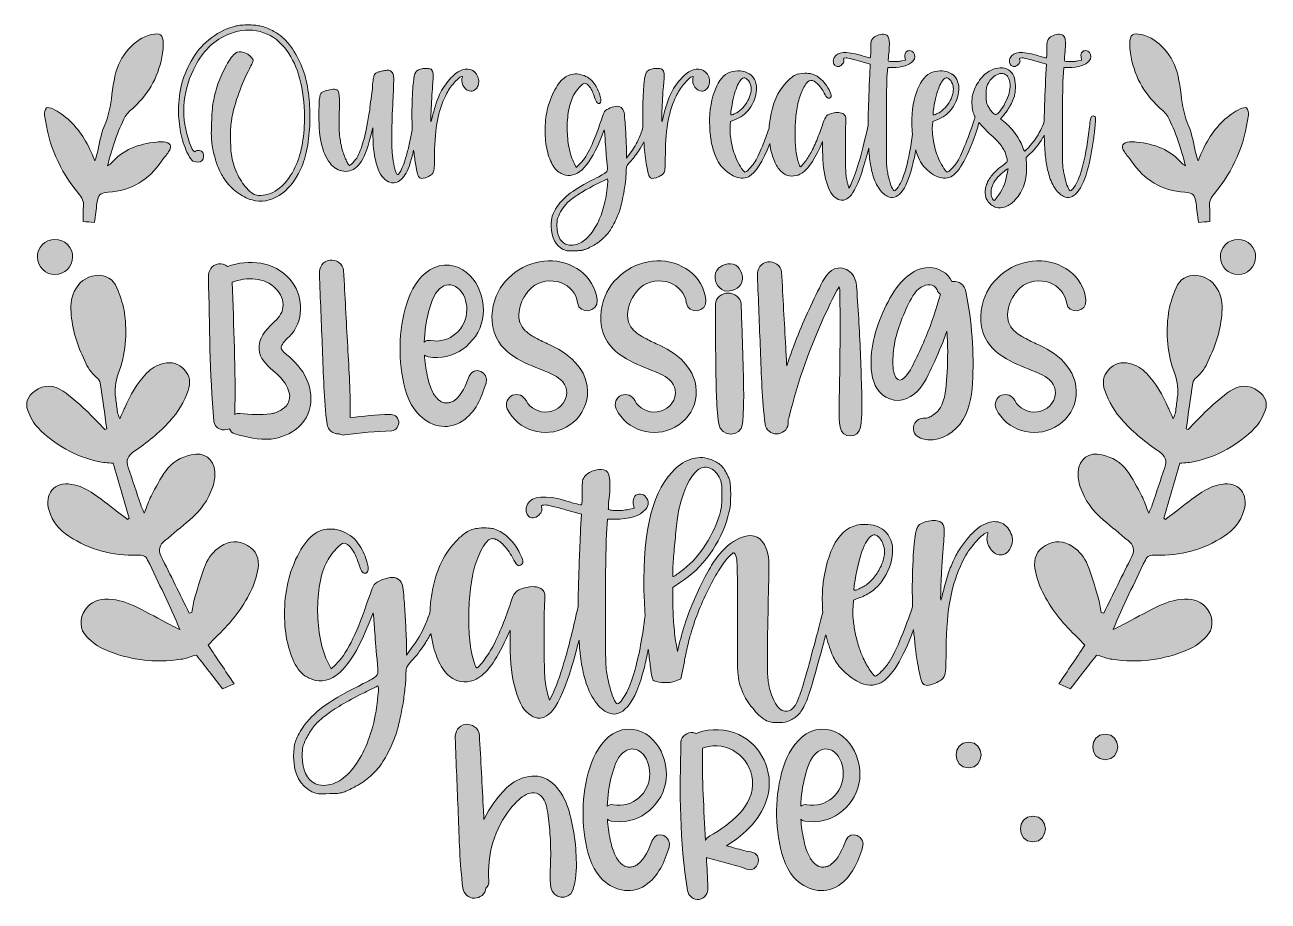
# Model space of a CAD drawing. Header units: inches. Extents: x 46 to 1034, y -889 to -193.
import ezdxf

# ---------------------------------------------------------------- set-up
doc = ezdxf.new("R2010")
doc.units = ezdxf.units.IN
doc.header["$MEASUREMENT"] = 0
doc.layers.add('Layer 1', color=7, linetype='Continuous')

# ---------------------------------------------------------------- blocks, each defined once
blk = doc.blocks.new('block 2')
at = {"layer": 'Layer 1', "true_color": 0xffffff}
h = blk.add_hatch(color=7, dxfattribs=at)
h.dxf.hatch_style = 2
edge = h.paths.add_edge_path()
edge.add_spline(control_points=[(175.09, -293.78), (176.63, -297.01), (177.89, -299.14), (178.87, -300.19), (179.85, -301.24), (181.32, -301.76), (183.28, -301.76), (186.64, -301.76), (188.32, -300.16), (188.32, -296.93), (188.32, -295.4), (187.9, -294.28), (187.06, -293.57), (186.36, -292.88), (185.45, -292.49), (184.33, -292.42), (183.21, -292.35), (182.37, -292.6), (181.81, -293.15), (180.83, -294.41), (179.29, -292.18), (177.19, -286.43), (173.69, -276.92), (172.18, -267.19), (172.67, -257.25), (173.16, -247.31), (175.65, -237.72), (180.13, -228.48), (183.63, -221.06), (187.76, -215.04), (192.52, -210.42), (197.27, -205.8), (203.09, -202.16), (209.95, -199.5), (217.79, -196.56), (225.52, -196.11), (233.15, -198.13), (240.78, -200.16), (247.25, -204.4), (252.57, -210.84), (262.24, -222.74), (267.49, -239.75), (268.33, -261.87), (268.6, -269.57), (268.22, -276.98), (267.17, -284.12), (266.12, -291.26), (264.47, -297.49), (262.24, -302.81), (259.3, -310.09), (255.44, -316.01), (250.69, -320.56), (245.92, -325.11), (240.88, -327.59), (235.57, -328.01), (232.76, -328.3), (230.7, -328.22), (229.37, -327.8), (228.04, -327.38), (226.54, -326.4), (224.86, -324.86), (221.64, -321.92), (218.8, -318.18), (216.35, -313.63), (213.9, -309.08), (212.12, -304.36), (211, -299.45), (210.44, -296.93), (210.08, -294.62), (209.95, -292.52), (209.81, -290.42), (209.74, -287.06), (209.74, -282.44), (209.74, -280.07), (209.74, -278.07), (209.74, -276.46), (209.74, -274.85), (209.81, -273.41), (209.95, -272.15), (210.08, -270.9), (210.26, -269.67), (210.47, -268.48), (210.68, -267.29), (210.93, -265.86), (211.21, -264.18), (212.6, -257.88), (214.6, -251.3), (217.19, -244.44), (219.78, -237.58), (222.69, -231.21), (225.91, -225.33), (227.03, -223.37), (227.59, -222.04), (227.59, -221.34), (227.59, -220.64), (227.17, -219.73), (226.33, -218.61), (224.51, -216.65), (222.37, -215.32), (219.92, -214.62), (217.47, -213.92), (215.41, -214.13), (213.73, -215.25), (212.75, -215.95), (211.59, -217.14), (210.26, -218.82), (208.93, -220.5), (207.64, -222.49), (206.38, -224.8), (205.12, -227.11), (203.89, -229.56), (202.7, -232.15), (201.51, -234.74), (200.5, -237.23), (199.66, -239.61), (197.98, -244.79), (196.75, -249.62), (195.98, -254.1), (195.21, -258.58), (194.75, -264.04), (194.62, -270.47), (194.48, -273.7), (194.41, -276.5), (194.41, -278.87), (194.41, -281.26), (194.51, -283.46), (194.72, -285.49), (194.93, -287.52), (195.21, -289.48), (195.56, -291.37), (195.91, -293.26), (196.44, -295.33), (197.14, -297.56), (197.84, -300.65), (198.92, -303.83), (200.39, -307.12), (201.86, -310.41), (203.37, -313.18), (204.91, -315.41), (207.57, -319.33), (210.86, -322.76), (214.78, -325.7), (218.69, -328.64), (222.69, -330.67), (226.75, -331.79), (234.17, -333.76), (241.34, -332.56), (248.27, -328.22), (255.2, -323.89), (260.9, -316.88), (265.38, -307.22), (267.62, -302.47), (269.34, -296.87), (270.53, -290.42), (271.72, -283.99), (272.42, -277.27), (272.63, -270.27), (272.84, -263.27), (272.56, -256.3), (271.79, -249.37), (271.02, -242.44), (269.72, -236.11), (267.9, -230.37), (265.94, -224.49), (263.32, -218.92), (260.03, -213.67), (256.74, -208.42), (253.28, -204.4), (249.64, -201.6), (247.54, -199.92), (244.91, -198.31), (241.76, -196.77), (238.61, -195.23), (235.71, -194.18), (233.05, -193.62), (231.79, -193.34), (230.32, -193.13), (228.64, -192.99), (226.96, -192.85), (225.24, -192.78), (223.49, -192.78), (221.74, -192.78), (220.03, -192.85), (218.35, -192.99), (216.67, -193.13), (215.27, -193.34), (214.15, -193.62), (207.43, -195.16), (200.95, -198.24), (194.72, -202.86), (188.49, -207.48), (183.56, -212.87), (179.92, -219.03), (175.86, -225.75), (172.92, -232.4), (171.1, -238.98), (169.28, -245.56), (168.37, -252.7), (168.37, -260.4), (168.37, -266.42), (168.93, -272.3), (170.05, -278.03), (171.17, -283.78), (172.85, -289.03), (175.09, -293.78)], knot_values=[0, 0, 0, 0, 1, 1, 1, 2, 2, 2, 3, 3, 3, 4, 4, 4, 5, 5, 5, 6, 6, 6, 7, 7, 7, 8, 8, 8, 9, 9, 9, 10, 10, 10, 11, 11, 11, 12, 12, 12, 13, 13, 13, 14, 14, 14, 15, 15, 15, 16, 16, 16, 17, 17, 17, 18, 18, 18, 19, 19, 19, 20, 20, 20, 21, 21, 21, 22, 22, 22, 23, 23, 23, 24, 24, 24, 25, 25, 25, 26, 26, 26, 27, 27, 27, 28, 28, 28, 29, 29, 29, 30, 30, 30, 31, 31, 31, 32, 32, 32, 33, 33, 33, 34, 34, 34, 35, 35, 35, 36, 36, 36, 37, 37, 37, 38, 38, 38, 39, 39, 39, 40, 40, 40, 41, 41, 41, 42, 42, 42, 43, 43, 43, 44, 44, 44, 45, 45, 45, 46, 46, 46, 47, 47, 47, 48, 48, 48, 49, 49, 49, 50, 50, 50, 51, 51, 51, 52, 52, 52, 53, 53, 53, 54, 54, 54, 55, 55, 55, 56, 56, 56, 57, 57, 57, 58, 58, 58, 59, 59, 59, 60, 60, 60, 61, 61, 61, 62, 62, 62, 63, 63, 63, 64, 64, 64, 65, 65, 65, 66, 66, 66, 67, 67, 67, 68, 68, 68, 68], degree=3, periodic=1)
h = blk.add_hatch(color=7, dxfattribs=at)
h.dxf.hatch_style = 2
edge = h.paths.add_edge_path()
edge.add_spline(control_points=[(88.99, -326.62), (91.82, -329.98), (93.31, -333), (92.82, -337.33), (92.43, -340.82), (92.68, -344.38), (92.64, -348.83), (95.63, -349.15), (98.43, -349.45), (101.7, -349.79), (102.39, -344.12), (102.9, -339.22), (103.6, -334.34), (104.57, -327.5), (105.6, -326.26), (112.47, -325.74), (130.71, -324.38), (144.81, -316.22), (154.88, -300.96), (156.57, -298.41), (158.81, -296.22), (160.5, -293.66), (163.57, -289.01), (162.09, -286.14), (156.43, -285.65), (154.57, -285.5), (152.65, -285.7), (150.78, -285.89), (136.7, -287.3), (124.03, -291.74), (114.55, -302.94), (114.14, -303.41), (113.48, -303.68), (112.03, -304.66), (115.67, -290.53), (119.67, -277.51), (126.12, -265.41), (127.6, -262.62), (130.48, -260.52), (132.89, -258.27), (145.42, -246.55), (153.2, -232.32), (155.72, -215.31), (156.1, -212.74), (156.32, -210.12), (156.28, -207.54), (156.17, -200.51), (153.84, -198.82), (146.84, -200.54), (139.71, -202.29), (133.9, -206.31), (129.04, -211.63), (123.36, -217.86), (119.55, -225.18), (117.86, -233.46), (116.86, -238.32), (116, -243.23), (115.46, -248.16), (114.51, -256.89), (112.82, -265.29), (109.32, -273.51), (106.58, -279.95), (105.67, -287.17), (103.92, -294.04), (103.46, -295.85), (102.88, -297.62), (101.99, -300.69), (100.27, -296.84), (99.07, -294.01), (97.76, -291.24), (92.49, -280.18), (85.38, -270.59), (75.22, -263.51), (73.1, -262.03), (70.89, -260.58), (68.54, -259.53), (66.95, -258.82), (64.04, -258.03), (63.46, -258.72), (62.32, -260.09), (61.8, -262.54), (62.04, -264.42), (64.95, -287.76), (73.82, -308.64), (88.99, -326.62)], knot_values=[0, 0, 0, 0, 1, 1, 1, 2, 2, 2, 3, 3, 3, 4, 4, 4, 5, 5, 5, 6, 6, 6, 7, 7, 7, 8, 8, 8, 9, 9, 9, 10, 10, 10, 11, 11, 11, 12, 12, 12, 13, 13, 13, 14, 14, 14, 15, 15, 15, 16, 16, 16, 17, 17, 17, 18, 18, 18, 19, 19, 19, 20, 20, 20, 21, 21, 21, 22, 22, 22, 23, 23, 23, 24, 24, 24, 25, 25, 25, 26, 26, 26, 27, 27, 27, 28, 28, 28, 28], degree=3, periodic=1)
h = blk.add_hatch(color=7, dxfattribs=at)
h.dxf.hatch_style = 2
edge = h.paths.add_edge_path()
edge.add_spline(control_points=[(590.13, -271.1), (590.2, -275.72), (590.52, -279.72), (591.07, -283.07), (591.49, -286.3), (592.3, -289.69), (593.49, -293.26), (594.68, -296.83), (595.83, -299.6), (596.95, -301.55), (598.07, -303.52), (599.86, -305.62), (602.31, -307.85), (604.76, -310.09), (606.96, -311.71), (608.92, -312.68), (613.4, -314.92), (617.46, -315.14), (621.1, -313.31), (626.64, -310.37), (632.23, -301.58), (637.87, -286.94), (638.19, -289.47), (638.65, -291.9), (639.27, -294.2), (640.31, -298.12), (641.68, -301.55), (643.36, -304.49), (645.04, -307.43), (647.07, -309.61), (649.45, -311), (650.99, -312.13), (652.95, -312.72), (655.33, -312.79), (657.71, -312.86), (659.88, -312.4), (661.84, -311.42), (667.16, -308.77), (672.48, -301.63), (677.8, -290), (677.8, -290), (679.9, -285.38), (679.9, -285.38), (679.9, -285.38), (679.9, -292.94), (679.9, -292.94), (679.9, -302.6), (680.88, -310.79), (682.84, -317.51), (684.8, -324.23), (687.53, -328.64), (691.03, -330.74), (694.11, -332.71), (697.19, -332.5), (700.27, -330.11), (703.49, -327.73), (706.85, -321.58), (710.35, -311.63), (712.46, -305.64), (714.49, -298.64), (716.44, -290.67), (716.64, -293.77), (716.88, -296.59), (717.17, -299.03), (717.66, -303.1), (718.4, -306.94), (719.38, -310.58), (720.49, -314.92), (722.11, -318.74), (724.21, -322.03), (726.31, -325.32), (728.62, -327.59), (731.14, -328.85), (735.05, -330.95), (738.77, -329.94), (742.27, -325.81), (745.76, -321.68), (748.7, -314.78), (751.08, -305.12), (751.79, -302.47), (752.52, -299.07), (753.29, -294.94), (753.47, -293.98), (753.62, -293.03), (753.79, -292.07), (753.92, -292.47), (754, -292.85), (754.13, -293.26), (755.32, -296.83), (756.47, -299.6), (757.6, -301.55), (758.72, -303.52), (760.5, -305.62), (762.95, -307.85), (765.4, -310.09), (767.6, -311.71), (769.57, -312.68), (774.04, -314.92), (778.1, -315.14), (781.74, -313.31), (788.6, -309.68), (795.53, -297.08), (802.54, -275.52), (803.2, -273.46), (803.69, -271.76), (804.04, -270.36), (804.75, -271.19), (805.52, -272.06), (806.42, -273), (807.89, -274.54), (809.74, -276.43), (811.98, -278.66), (814.36, -280.91), (816.32, -282.8), (817.86, -284.33), (819.4, -285.88), (820.62, -287.27), (821.54, -288.53), (822.45, -289.8), (823.22, -290.99), (823.85, -292.1), (824.48, -293.23), (825, -294.49), (825.42, -295.88), (826.26, -298.55), (826.58, -300.26), (826.37, -301.03), (826.16, -301.8), (825.07, -302.89), (823.11, -304.28), (820.73, -305.83), (818.39, -307.82), (816.08, -310.27), (813.77, -312.72), (812.05, -315.14), (810.93, -317.51), (810.23, -319.06), (809.74, -320.32), (809.46, -321.29), (809.18, -322.27), (809.04, -323.68), (809.04, -325.49), (809.04, -327.17), (809.15, -328.43), (809.36, -329.27), (809.57, -330.11), (810.02, -331.09), (810.72, -332.21), (812.4, -335.02), (814.64, -336.83), (817.44, -337.67), (819.82, -338.37), (822.38, -338.2), (825.11, -337.15), (827.84, -336.1), (830.39, -334.31), (832.77, -331.79), (835.99, -328.43), (838.37, -324.37), (839.91, -319.61), (841.45, -314.86), (842.08, -309.68), (841.8, -304.07), (841.8, -304.07), (841.38, -298.19), (841.38, -298.19), (841.38, -298.19), (844.53, -295.25), (844.53, -295.25), (846.21, -293.72), (847.92, -291.86), (849.68, -289.69), (851.42, -287.52), (853.04, -285.25), (854.5, -282.86), (855, -282.07), (855.43, -281.27), (855.88, -280.47), (855.9, -281.72), (855.93, -282.97), (855.97, -284.12), (856.18, -290), (856.53, -294.98), (857.02, -299.03), (857.51, -303.1), (858.25, -306.94), (859.23, -310.58), (860.34, -314.92), (861.96, -318.74), (864.06, -322.03), (866.16, -325.32), (868.47, -327.59), (870.99, -328.85), (874.9, -330.95), (878.62, -329.94), (882.12, -325.81), (885.61, -321.68), (888.56, -314.78), (890.94, -305.12), (891.64, -302.47), (892.37, -299.07), (893.14, -294.94), (893.91, -290.81), (894.57, -286.72), (895.14, -282.66), (895.69, -278.6), (896.11, -275.03), (896.4, -271.95), (896.68, -268.87), (896.74, -267.05), (896.61, -266.49), (896.32, -265.51), (895.69, -265.05), (894.72, -265.12), (893.73, -265.19), (893.11, -265.79), (892.83, -266.9), (892.68, -267.19), (892.47, -268.38), (892.19, -270.47), (891.91, -272.58), (891.64, -274.96), (891.36, -277.61), (889.95, -288.82), (888.17, -298.37), (886, -306.28), (883.83, -314.19), (881.35, -319.75), (878.55, -322.97), (877.57, -324.37), (876.8, -324.79), (876.24, -324.23), (875.54, -323.68), (874.77, -322.24), (873.93, -319.93), (873.09, -317.62), (872.31, -314.71), (871.62, -311.21), (871.33, -309.82), (871.09, -308.52), (870.88, -307.33), (870.67, -306.14), (870.53, -304.36), (870.46, -301.97), (870.39, -299.6), (870.36, -296.24), (870.36, -291.89), (870.36, -287.56), (870.36, -281.54), (870.36, -273.84), (870.36, -269.5), (870.36, -265.19), (870.36, -260.92), (870.36, -256.65), (870.39, -252.73), (870.46, -249.16), (870.53, -245.59), (870.6, -242.51), (870.67, -239.92), (870.74, -237.33), (870.78, -235.48), (870.78, -234.36), (870.78, -234.36), (871.41, -226.59), (871.41, -226.59), (871.41, -226.59), (875.19, -226.59), (875.19, -226.59), (883.02, -226.59), (888.49, -224.84), (891.57, -221.34), (893.38, -219.1), (893.45, -216.93), (891.78, -214.83), (891.07, -213.85), (890.1, -213.32), (888.84, -213.25), (887.58, -213.18), (886.59, -213.57), (885.9, -214.41), (885.19, -215.11), (884.92, -216.37), (885.06, -218.19), (885.06, -218.19), (885.48, -220.71), (885.48, -220.71), (885.48, -220.71), (882.54, -221.34), (882.54, -221.34), (881.55, -221.62), (880.44, -221.79), (879.18, -221.86), (877.92, -221.93), (876.76, -221.97), (875.71, -221.97), (874.66, -221.97), (873.75, -221.9), (872.98, -221.76), (872.21, -221.62), (871.83, -221.41), (871.83, -221.13), (871.83, -220.99), (871.86, -220.22), (871.93, -218.82), (872, -217.42), (872.17, -215.81), (872.46, -213.99), (872.88, -208.67), (872.77, -205.03), (872.14, -203.07), (871.51, -201.11), (870.15, -200.13), (868.05, -200.13), (866.5, -200.13), (864.86, -200.48), (863.11, -201.18), (861.36, -201.88), (860.14, -202.72), (859.44, -203.7), (858.74, -204.54), (858.31, -205.38), (858.18, -206.22), (858.03, -207.06), (857.97, -209.09), (857.97, -212.31), (857.97, -214.13), (857.93, -215.7), (857.86, -217.03), (857.79, -218.36), (857.69, -219.03), (857.55, -219.03), (857.41, -219.03), (856.6, -218.85), (855.13, -218.5), (853.66, -218.15), (851.88, -217.63), (849.78, -216.93), (838.3, -213.57), (831.37, -214.13), (828.99, -218.61), (828.29, -219.87), (828.04, -221.09), (828.25, -222.28), (828.46, -223.47), (828.88, -224.38), (829.51, -225.01), (830.14, -225.64), (830.98, -225.92), (832.03, -225.85), (833.08, -225.78), (834.1, -225.26), (835.08, -224.28), (835.78, -223.58), (836.23, -222.98), (836.44, -222.49), (836.65, -222), (836.69, -221.41), (836.55, -220.71), (836.27, -220.01), (836.23, -219.55), (836.44, -219.34), (836.65, -219.13), (837.32, -219.03), (838.44, -219.03), (839, -219.03), (840.33, -219.27), (842.43, -219.76), (844.53, -220.25), (846.77, -220.85), (849.15, -221.55), (849.15, -221.55), (857.55, -223.86), (857.55, -223.86), (857.55, -223.86), (857.13, -231.84), (857.13, -231.84), (856.57, -244.02), (856.18, -254.31), (855.97, -262.71), (855.91, -265.07), (855.87, -267.31), (855.85, -269.48), (854.03, -274.36), (851.73, -278.96), (848.94, -283.29), (848.24, -284.27), (847.43, -285.32), (846.52, -286.43), (845.61, -287.56), (844.74, -288.61), (843.9, -289.58), (843.06, -290.57), (842.29, -291.41), (841.59, -292.1), (840.89, -292.81), (840.47, -293.15), (840.33, -293.15), (840.05, -293.15), (839.63, -292.39), (839.07, -290.84), (837.95, -287.21), (836.03, -283.49), (833.29, -279.72), (830.57, -275.93), (827.38, -272.51), (823.74, -269.43), (823.74, -269.43), (821.22, -267.33), (821.22, -267.33), (821.22, -267.33), (823.74, -264.39), (823.74, -264.39), (825.28, -262.71), (826.89, -260.36), (828.57, -257.35), (830.25, -254.34), (831.44, -251.65), (832.14, -249.27), (832.42, -248.15), (832.63, -246.85), (832.77, -245.38), (832.91, -243.91), (832.98, -242.48), (832.98, -241.08), (832.98, -235.06), (831.16, -230.86), (827.52, -228.48), (825.56, -227.36), (823.32, -226.83), (820.8, -226.9), (818.28, -226.97), (815.83, -227.64), (813.45, -228.9), (810.23, -230.44), (807.26, -233.06), (804.53, -236.77), (801.8, -240.48), (799.94, -244.37), (798.96, -248.43), (798.54, -250.25), (798.37, -252.42), (798.44, -254.94), (798.51, -257.46), (798.75, -259.56), (799.17, -261.24), (799.59, -262.78), (800.05, -264.11), (800.54, -265.23), (800.66, -265.51), (800.84, -265.81), (801, -266.1), (800.72, -266.65), (800.32, -267.81), (799.8, -269.64), (797.42, -276.78), (795.04, -283.25), (792.66, -289.06), (790.28, -294.87), (788.11, -299.32), (786.15, -302.39), (785.17, -303.94), (783.84, -305.54), (782.17, -307.22), (780.48, -308.9), (779.36, -309.74), (778.81, -309.74), (778.38, -309.74), (777.51, -308.77), (776.18, -306.8), (774.85, -304.85), (773.62, -302.68), (772.5, -300.29), (771.67, -298.48), (770.86, -296.38), (770.09, -293.99), (769.32, -291.61), (768.69, -289.2), (768.2, -286.75), (767.71, -284.3), (767.36, -281.89), (767.15, -279.5), (766.94, -277.13), (766.9, -274.89), (767.05, -272.78), (767.05, -272.78), (767.26, -269.43), (767.26, -269.43), (767.26, -269.43), (770.62, -268.16), (770.62, -268.16), (772.99, -267.33), (775.16, -266.17), (777.12, -264.7), (779.08, -263.23), (780.76, -261.59), (782.17, -259.76), (785.8, -254.59), (787.76, -249.48), (788.04, -244.44), (788.32, -239.4), (786.78, -235.41), (783.43, -232.47), (781.88, -231.35), (780.41, -230.54), (779.02, -230.05), (777.61, -229.56), (775.65, -229.32), (773.14, -229.32), (761.51, -229.32), (754.24, -239.47), (751.3, -259.76), (750.87, -262.71), (750.7, -266.49), (750.77, -271.1), (750.82, -274.2), (750.99, -276.99), (751.25, -279.53), (749.89, -289.9), (748.19, -298.83), (746.15, -306.28), (743.98, -314.19), (741.49, -319.75), (738.7, -322.97), (737.72, -324.37), (736.94, -324.79), (736.39, -324.23), (735.68, -323.68), (734.92, -322.24), (734.08, -319.93), (733.23, -317.62), (732.46, -314.71), (731.77, -311.21), (731.48, -309.82), (731.24, -308.52), (731.03, -307.33), (730.82, -306.14), (730.68, -304.36), (730.61, -301.97), (730.54, -299.6), (730.51, -296.24), (730.51, -291.89), (730.51, -287.56), (730.51, -281.54), (730.51, -273.84), (730.51, -269.5), (730.51, -265.19), (730.51, -260.92), (730.51, -256.65), (730.54, -252.73), (730.61, -249.16), (730.68, -245.59), (730.75, -242.51), (730.82, -239.92), (730.89, -237.33), (730.93, -235.48), (730.93, -234.36), (730.93, -234.36), (731.56, -226.59), (731.56, -226.59), (731.56, -226.59), (735.34, -226.59), (735.34, -226.59), (743.17, -226.59), (748.63, -224.84), (751.72, -221.34), (753.53, -219.1), (753.6, -216.93), (751.93, -214.83), (751.22, -213.85), (750.25, -213.32), (748.99, -213.25), (747.73, -213.18), (746.74, -213.57), (746.05, -214.41), (745.34, -215.11), (745.06, -216.37), (745.2, -218.19), (745.2, -218.19), (745.63, -220.71), (745.63, -220.71), (745.63, -220.71), (742.68, -221.34), (742.68, -221.34), (741.7, -221.62), (740.59, -221.79), (739.33, -221.86), (738.07, -221.93), (736.91, -221.97), (735.86, -221.97), (734.81, -221.97), (733.9, -221.9), (733.13, -221.76), (732.36, -221.62), (731.97, -221.41), (731.97, -221.13), (731.97, -220.99), (732.01, -220.22), (732.08, -218.82), (732.15, -217.42), (732.32, -215.81), (732.61, -213.99), (733.03, -208.67), (732.92, -205.03), (732.29, -203.07), (731.66, -201.11), (730.3, -200.13), (728.2, -200.13), (726.65, -200.13), (725.01, -200.48), (723.26, -201.18), (721.51, -201.88), (720.28, -202.72), (719.59, -203.7), (718.89, -204.54), (718.46, -205.38), (718.33, -206.22), (718.18, -207.06), (718.12, -209.09), (718.12, -212.31), (718.12, -214.13), (718.08, -215.7), (718.01, -217.03), (717.94, -218.36), (717.83, -219.03), (717.7, -219.03), (717.56, -219.03), (716.75, -218.85), (715.28, -218.5), (713.81, -218.15), (712.03, -217.63), (709.93, -216.93), (698.45, -213.57), (691.52, -214.13), (689.14, -218.61), (688.44, -219.87), (688.19, -221.09), (688.4, -222.28), (688.61, -223.47), (689.03, -224.38), (689.66, -225.01), (690.29, -225.64), (691.13, -225.92), (692.18, -225.85), (693.23, -225.78), (694.25, -225.26), (695.23, -224.28), (695.93, -223.58), (696.38, -222.98), (696.59, -222.49), (696.8, -222), (696.84, -221.41), (696.7, -220.71), (696.42, -220.01), (696.38, -219.55), (696.59, -219.34), (696.8, -219.13), (697.47, -219.03), (698.59, -219.03), (699.15, -219.03), (700.48, -219.27), (702.58, -219.76), (704.68, -220.25), (706.92, -220.85), (709.3, -221.55), (709.3, -221.55), (717.7, -223.86), (717.7, -223.86), (717.7, -223.86), (717.28, -231.84), (717.28, -231.84), (716.72, -244.02), (716.33, -254.31), (716.12, -262.71), (716.03, -266.35), (715.99, -269.71), (715.97, -272.88), (715.73, -273.9), (715.47, -274.98), (715.18, -276.15), (712.94, -286.37), (710.7, -295.18), (708.46, -302.6), (706.22, -310.03), (704.12, -315.76), (702.16, -319.82), (702.16, -319.82), (700.69, -322.55), (700.69, -322.55), (700.69, -322.55), (700.06, -320.24), (700.06, -320.24), (699.64, -318.56), (699.29, -317.06), (699.01, -315.73), (698.73, -314.4), (698.52, -312.82), (698.38, -311), (698.24, -309.19), (698.13, -306.98), (698.06, -304.39), (697.99, -301.8), (697.96, -298.48), (697.96, -294.41), (697.96, -289.94), (697.96, -285.46), (697.96, -280.97), (697.96, -276.5), (698.03, -273.41), (698.17, -271.73), (698.31, -268.94), (698.34, -267.15), (698.27, -266.38), (698.2, -265.61), (697.89, -264.95), (697.33, -264.39), (695.65, -262.43), (692.78, -261.87), (688.72, -262.71), (685.92, -263.27), (684.03, -264.04), (683.05, -265.02), (682.07, -266), (681.09, -268.03), (680.11, -271.1), (678.99, -274.61), (677.55, -278.53), (675.8, -282.86), (674.05, -287.21), (672.34, -290.99), (670.66, -294.2), (669.82, -295.61), (668.94, -297.01), (668.04, -298.4), (667.12, -299.81), (666.25, -301.06), (665.41, -302.18), (664.57, -303.31), (663.83, -304.18), (663.21, -304.81), (662.57, -305.44), (662.19, -305.62), (662.05, -305.33), (661.91, -305.2), (661.7, -304.78), (661.42, -304.07), (661.14, -303.37), (660.86, -302.6), (660.58, -301.76), (659.6, -298.82), (658.9, -295.22), (658.48, -290.95), (658.06, -286.68), (657.88, -282.2), (657.95, -277.51), (658.02, -272.82), (658.34, -268.16), (658.9, -263.55), (659.46, -258.93), (660.23, -254.87), (661.21, -251.37), (662.47, -247.31), (663.94, -243.88), (665.62, -241.08), (667.3, -238.28), (668.91, -236.88), (670.45, -236.88), (672.13, -236.88), (673.95, -237.82), (675.91, -239.71), (677.87, -241.6), (679.62, -244.02), (681.16, -246.96), (682.14, -248.92), (682.98, -250.18), (683.68, -250.74), (684.38, -251.3), (685.15, -251.23), (685.99, -250.53), (686.55, -250.11), (686.76, -249.48), (686.62, -248.64), (686.48, -247.8), (685.92, -246.4), (684.94, -244.44), (683.82, -242.06), (682.24, -239.78), (680.21, -237.61), (678.18, -235.44), (676.05, -233.8), (673.81, -232.68), (672.27, -231.98), (671.04, -231.56), (670.13, -231.42), (669.22, -231.28), (667.79, -231.21), (665.83, -231.21), (662.61, -231.21), (660.02, -231.7), (658.06, -232.68), (656.1, -233.66), (653.72, -235.62), (650.92, -238.56), (644.2, -245.7), (639.93, -255.36), (638.11, -267.53), (637.75, -269.99), (637.52, -272.41), (637.4, -274.81), (635.6, -279.93), (633.81, -284.69), (632.02, -289.06), (629.64, -294.87), (627.47, -299.32), (625.51, -302.39), (624.53, -303.94), (623.2, -305.54), (621.52, -307.22), (619.84, -308.9), (618.72, -309.74), (618.16, -309.74), (617.74, -309.74), (616.87, -308.77), (615.54, -306.8), (614.21, -304.85), (612.98, -302.68), (611.86, -300.29), (611.02, -298.48), (610.22, -296.38), (609.45, -293.99), (608.68, -291.61), (608.05, -289.2), (607.56, -286.75), (607.07, -284.3), (606.72, -281.89), (606.51, -279.5), (606.3, -277.13), (606.26, -274.89), (606.4, -272.78), (606.4, -272.78), (606.61, -269.43), (606.61, -269.43), (606.61, -269.43), (609.97, -268.16), (609.97, -268.16), (612.35, -267.33), (614.52, -266.17), (616.48, -264.7), (618.44, -263.23), (620.12, -261.59), (621.52, -259.76), (625.16, -254.59), (627.12, -249.48), (627.4, -244.44), (627.68, -239.4), (626.14, -235.41), (622.78, -232.47), (621.24, -231.35), (619.77, -230.54), (618.37, -230.05), (616.97, -229.56), (615.01, -229.32), (612.49, -229.32), (600.87, -229.32), (593.59, -239.47), (590.65, -259.76), (590.23, -262.71), (590.06, -266.49), (590.13, -271.1)], knot_values=[0, 0, 0, 0, 1, 1, 1, 2, 2, 2, 3, 3, 3, 4, 4, 4, 5, 5, 5, 6, 6, 6, 7, 7, 7, 8, 8, 8, 9, 9, 9, 10, 10, 10, 11, 11, 11, 12, 12, 12, 13, 13, 13, 14, 14, 14, 15, 15, 15, 16, 16, 16, 17, 17, 17, 18, 18, 18, 19, 19, 19, 20, 20, 20, 21, 21, 21, 22, 22, 22, 23, 23, 23, 24, 24, 24, 25, 25, 25, 26, 26, 26, 27, 27, 27, 28, 28, 28, 29, 29, 29, 30, 30, 30, 31, 31, 31, 32, 32, 32, 33, 33, 33, 34, 34, 34, 35, 35, 35, 36, 36, 36, 37, 37, 37, 38, 38, 38, 39, 39, 39, 40, 40, 40, 41, 41, 41, 42, 42, 42, 43, 43, 43, 44, 44, 44, 45, 45, 45, 46, 46, 46, 47, 47, 47, 48, 48, 48, 49, 49, 49, 50, 50, 50, 51, 51, 51, 52, 52, 52, 53, 53, 53, 54, 54, 54, 55, 55, 55, 56, 56, 56, 57, 57, 57, 58, 58, 58, 59, 59, 59, 60, 60, 60, 61, 61, 61, 62, 62, 62, 63, 63, 63, 64, 64, 64, 65, 65, 65, 66, 66, 66, 67, 67, 67, 68, 68, 68, 69, 69, 69, 70, 70, 70, 71, 71, 71, 72, 72, 72, 73, 73, 73, 74, 74, 74, 75, 75, 75, 76, 76, 76, 77, 77, 77, 78, 78, 78, 79, 79, 79, 80, 80, 80, 81, 81, 81, 82, 82, 82, 83, 83, 83, 84, 84, 84, 85, 85, 85, 86, 86, 86, 87, 87, 87, 88, 88, 88, 89, 89, 89, 90, 90, 90, 91, 91, 91, 92, 92, 92, 93, 93, 93, 94, 94, 94, 95, 95, 95, 96, 96, 96, 97, 97, 97, 98, 98, 98, 99, 99, 99, 100, 100, 100, 101, 101, 101, 102, 102, 102, 103, 103, 103, 104, 104, 104, 105, 105, 105, 106, 106, 106, 107, 107, 107, 108, 108, 108, 109, 109, 109, 110, 110, 110, 111, 111, 111, 112, 112, 112, 113, 113, 113, 114, 114, 114, 115, 115, 115, 116, 116, 116, 117, 117, 117, 118, 118, 118, 119, 119, 119, 120, 120, 120, 121, 121, 121, 122, 122, 122, 123, 123, 123, 124, 124, 124, 125, 125, 125, 126, 126, 126, 127, 127, 127, 128, 128, 128, 129, 129, 129, 130, 130, 130, 131, 131, 131, 132, 132, 132, 133, 133, 133, 134, 134, 134, 135, 135, 135, 136, 136, 136, 137, 137, 137, 138, 138, 138, 139, 139, 139, 140, 140, 140, 141, 141, 141, 142, 142, 142, 143, 143, 143, 144, 144, 144, 145, 145, 145, 146, 146, 146, 147, 147, 147, 148, 148, 148, 149, 149, 149, 150, 150, 150, 151, 151, 151, 152, 152, 152, 153, 153, 153, 154, 154, 154, 155, 155, 155, 156, 156, 156, 157, 157, 157, 158, 158, 158, 159, 159, 159, 160, 160, 160, 161, 161, 161, 162, 162, 162, 163, 163, 163, 164, 164, 164, 165, 165, 165, 166, 166, 166, 167, 167, 167, 168, 168, 168, 169, 169, 169, 170, 170, 170, 171, 171, 171, 172, 172, 172, 173, 173, 173, 174, 174, 174, 175, 175, 175, 176, 176, 176, 177, 177, 177, 178, 178, 178, 179, 179, 179, 180, 180, 180, 181, 181, 181, 182, 182, 182, 183, 183, 183, 184, 184, 184, 185, 185, 185, 186, 186, 186, 187, 187, 187, 188, 188, 188, 189, 189, 189, 190, 190, 190, 191, 191, 191, 192, 192, 192, 193, 193, 193, 194, 194, 194, 195, 195, 195, 196, 196, 196, 197, 197, 197, 198, 198, 198, 199, 199, 199, 200, 200, 200, 201, 201, 201, 202, 202, 202, 203, 203, 203, 204, 204, 204, 205, 205, 205, 206, 206, 206, 207, 207, 207, 208, 208, 208, 209, 209, 209, 210, 210, 210, 211, 211, 211, 212, 212, 212, 213, 213, 213, 214, 214, 214, 215, 215, 215, 216, 216, 216, 217, 217, 217, 218, 218, 218, 219, 219, 219, 220, 220, 220, 221, 221, 221, 222, 222, 222, 223, 223, 223, 224, 224, 224, 225, 225, 225, 226, 226, 226, 227, 227, 227, 228, 228, 228, 229, 229, 229, 230, 230, 230, 231, 231, 231, 232, 232, 232, 233, 233, 233, 234, 234, 234, 235, 235, 235, 236, 236, 236, 237, 237, 237, 238, 238, 238, 239, 239, 239, 240, 240, 240, 241, 241, 241, 242, 242, 242, 243, 243, 243, 244, 244, 244, 245, 245, 245, 246, 246, 246, 247, 247, 247, 248, 248, 248, 249, 249, 249, 250, 250, 250, 251, 251, 251, 252, 252, 252, 253, 253, 253, 254, 254, 254, 255, 255, 255, 256, 256, 256, 257, 257, 257, 258, 258, 258, 259, 259, 259, 260, 260, 260, 261, 261, 261, 262, 262, 262, 263, 263, 263, 264, 264, 264, 265, 265, 265, 266, 266, 266, 267, 267, 267, 268, 268, 268, 269, 269, 269, 270, 270, 270, 271, 271, 271, 272, 272, 272, 273, 273, 273, 274, 274, 274, 275, 275, 275, 276, 276, 276, 277, 277, 277, 278, 278, 278, 279, 279, 279, 280, 280, 280, 281, 281, 281, 282, 282, 282, 283, 283, 283, 284, 284, 284, 285, 285, 285, 286, 286, 286, 287, 287, 287, 288, 288, 288, 289, 289, 289, 289], degree=3, periodic=1)
edge = h.paths.add_edge_path()
edge.add_spline(control_points=[(826.89, -308.59), (826.75, -309.5), (826.54, -310.51), (826.26, -311.63), (825, -318.77), (822.27, -324.94), (818.07, -330.11), (817.65, -330.67), (817.26, -331.16), (816.92, -331.58), (816.57, -332), (816.32, -332.21), (816.18, -332.21), (815.48, -332.21), (814.89, -331.51), (814.4, -330.11), (813.9, -328.71), (813.66, -327.17), (813.66, -325.49), (813.66, -321.58), (815.48, -317.59), (819.12, -313.52), (819.68, -312.97), (820.41, -312.26), (821.33, -311.42), (822.24, -310.58), (823.11, -309.82), (823.95, -309.11), (824.79, -308.41), (825.53, -307.85), (826.16, -307.43), (826.79, -307.01), (827.1, -306.88), (827.1, -307.01), (827.1, -307.15), (827.03, -307.68), (826.89, -308.59)], knot_values=[0, 0, 0, 0, 1, 1, 1, 2, 2, 2, 3, 3, 3, 4, 4, 4, 5, 5, 5, 6, 6, 6, 7, 7, 7, 8, 8, 8, 9, 9, 9, 10, 10, 10, 11, 11, 11, 12, 12, 12, 12], degree=3, periodic=1)
edge = h.paths.add_edge_path()
edge.add_spline(control_points=[(809.88, -243.39), (810.02, -242.41), (810.37, -241.29), (810.93, -240.03), (813.17, -235.69), (816, -232.96), (819.44, -231.84), (822.86, -230.72), (825.49, -231.63), (827.31, -234.57), (828.01, -235.97), (828.47, -237.86), (828.68, -240.24), (828.89, -242.62), (828.64, -244.86), (827.94, -246.96), (827.24, -249.34), (826.22, -251.86), (824.9, -254.52), (823.56, -257.18), (822.27, -259.28), (821.01, -260.82), (819.47, -262.78), (818.35, -263.83), (817.65, -263.96), (816.95, -264.11), (815.97, -263.55), (814.71, -262.29), (814.01, -261.59), (813.35, -260.75), (812.72, -259.76), (812.09, -258.79), (811.56, -257.88), (811.14, -257.04), (810.44, -255.64), (810.02, -254.45), (809.88, -253.47), (809.74, -252.49), (809.67, -250.81), (809.67, -248.43), (809.67, -246.05), (809.74, -244.37), (809.88, -243.39)], knot_values=[0, 0, 0, 0, 1, 1, 1, 2, 2, 2, 3, 3, 3, 4, 4, 4, 5, 5, 5, 6, 6, 6, 7, 7, 7, 8, 8, 8, 9, 9, 9, 10, 10, 10, 11, 11, 11, 12, 12, 12, 13, 13, 13, 14, 14, 14, 14], degree=3, periodic=1)
edge = h.paths.add_edge_path()
edge.add_spline(control_points=[(767.67, -261.66), (768.79, -254.24), (770.16, -248.25), (771.77, -243.7), (773.38, -239.15), (775.16, -236.32), (777.12, -235.2), (778.24, -234.5), (779.43, -234.78), (780.69, -236.04), (781.95, -237.3), (782.86, -239.05), (783.43, -241.29), (783.84, -242.83), (783.84, -244.65), (783.43, -246.75), (783, -248.85), (782.23, -250.91), (781.12, -252.94), (779.99, -254.97), (778.66, -256.86), (777.12, -258.61), (775.58, -260.36), (773.98, -261.66), (772.29, -262.5), (771.59, -262.78), (770.93, -263.09), (770.3, -263.44), (769.67, -263.79), (769.15, -264.04), (768.72, -264.18), (768.02, -264.32), (767.64, -264.28), (767.57, -264.07), (767.5, -263.86), (767.53, -263.06), (767.67, -261.66)], knot_values=[0, 0, 0, 0, 1, 1, 1, 2, 2, 2, 3, 3, 3, 4, 4, 4, 5, 5, 5, 6, 6, 6, 7, 7, 7, 8, 8, 8, 9, 9, 9, 10, 10, 10, 11, 11, 11, 12, 12, 12, 12], degree=3, periodic=1)
edge = h.paths.add_edge_path()
edge.add_spline(control_points=[(607.03, -261.66), (608.15, -254.24), (609.52, -248.25), (611.13, -243.7), (612.74, -239.15), (614.52, -236.32), (616.48, -235.2), (617.6, -234.5), (618.79, -234.78), (620.05, -236.04), (621.31, -237.3), (622.22, -239.05), (622.78, -241.29), (623.2, -242.83), (623.2, -244.65), (622.78, -246.75), (622.36, -248.85), (621.59, -250.91), (620.47, -252.94), (619.35, -254.97), (618.02, -256.86), (616.48, -258.61), (614.94, -260.36), (613.33, -261.66), (611.65, -262.5), (610.95, -262.78), (610.29, -263.09), (609.66, -263.44), (609.03, -263.79), (608.5, -264.04), (608.08, -264.18), (607.38, -264.32), (607, -264.28), (606.93, -264.07), (606.86, -263.86), (606.89, -263.06), (607.03, -261.66)], knot_values=[0, 0, 0, 0, 1, 1, 1, 2, 2, 2, 3, 3, 3, 4, 4, 4, 5, 5, 5, 6, 6, 6, 7, 7, 7, 8, 8, 8, 9, 9, 9, 10, 10, 10, 11, 11, 11, 12, 12, 12, 12], degree=3, periodic=1)
h = blk.add_hatch(color=7, dxfattribs=at)
h.dxf.hatch_style = 2
edge = h.paths.add_edge_path()
edge.add_spline(control_points=[(925.12, -300.96), (935.19, -316.22), (949.29, -324.38), (967.53, -325.74), (974.4, -326.26), (975.43, -327.5), (976.4, -334.34), (977.1, -339.22), (977.61, -344.12), (978.3, -349.79), (981.57, -349.45), (984.37, -349.15), (987.36, -348.83), (987.32, -344.38), (987.57, -340.82), (987.18, -337.33), (986.69, -333), (988.18, -329.98), (991.01, -326.62), (1006.18, -308.64), (1015.05, -287.76), (1017.96, -264.42), (1018.2, -262.54), (1017.68, -260.09), (1016.54, -258.72), (1015.96, -258.03), (1013.05, -258.82), (1011.46, -259.53), (1009.11, -260.58), (1006.9, -262.03), (1004.78, -263.51), (994.62, -270.59), (987.51, -280.18), (982.24, -291.24), (980.93, -294.01), (979.73, -296.84), (978.01, -300.69), (977.12, -297.62), (976.54, -295.85), (976.08, -294.04), (974.33, -287.17), (973.42, -279.95), (970.68, -273.51), (967.18, -265.29), (965.49, -256.89), (964.54, -248.16), (964, -243.23), (963.14, -238.32), (962.14, -233.46), (960.45, -225.18), (956.64, -217.86), (950.96, -211.63), (946.1, -206.31), (940.29, -202.29), (933.16, -200.54), (926.16, -198.82), (923.83, -200.51), (923.72, -207.54), (923.68, -210.12), (923.9, -212.74), (924.28, -215.31), (926.8, -232.32), (934.58, -246.55), (947.11, -258.27), (949.52, -260.52), (952.4, -262.62), (953.88, -265.41), (960.33, -277.51), (964.33, -290.53), (967.97, -304.66), (966.52, -303.68), (965.86, -303.41), (965.45, -302.94), (955.97, -291.74), (943.3, -287.3), (929.22, -285.89), (927.35, -285.7), (925.43, -285.5), (923.57, -285.65), (917.91, -286.14), (916.43, -289.01), (919.5, -293.66), (921.19, -296.22), (923.43, -298.41), (925.12, -300.96)], knot_values=[0, 0, 0, 0, 1, 1, 1, 2, 2, 2, 3, 3, 3, 4, 4, 4, 5, 5, 5, 6, 6, 6, 7, 7, 7, 8, 8, 8, 9, 9, 9, 10, 10, 10, 11, 11, 11, 12, 12, 12, 13, 13, 13, 14, 14, 14, 15, 15, 15, 16, 16, 16, 17, 17, 17, 18, 18, 18, 19, 19, 19, 20, 20, 20, 21, 21, 21, 22, 22, 22, 23, 23, 23, 24, 24, 24, 25, 25, 25, 26, 26, 26, 27, 27, 27, 28, 28, 28, 28], degree=3, periodic=1)
h = blk.add_hatch(color=7, dxfattribs=at)
h.dxf.hatch_style = 2
edge = h.paths.add_edge_path()
edge.add_spline(control_points=[(289.95, -304.07), (293.31, -307.43), (297.02, -309.11), (301.08, -309.11), (305.56, -309.11), (309.34, -307.01), (312.42, -302.81), (315.5, -298.61), (318.3, -291.61), (320.82, -281.81), (320.82, -281.81), (322.71, -274.47), (322.71, -274.47), (322.71, -274.47), (322.71, -280.97), (322.71, -280.97), (322.85, -290.63), (323.97, -298.65), (326.07, -305.02), (328.17, -311.39), (331.18, -315.49), (335.1, -317.3), (338.18, -318.85), (341.19, -318.53), (344.13, -316.36), (347.07, -314.19), (349.52, -310.45), (351.48, -305.12), (352.18, -303.17), (353.05, -300.19), (354.1, -296.2), (354.45, -294.9), (354.74, -293.54), (355.06, -292.22), (355.46, -295.85), (355.94, -299.39), (356.52, -302.81), (357.22, -306.88), (357.78, -309.68), (358.2, -311.21), (358.62, -312.76), (359.18, -313.73), (359.88, -314.15), (361.14, -315.14), (363.45, -314.78), (366.81, -313.1), (367.93, -312.55), (368.8, -312.02), (369.43, -311.53), (370.06, -311.04), (370.55, -310.24), (370.9, -309.11), (371.25, -308), (371.46, -306.38), (371.53, -304.28), (371.6, -302.18), (371.64, -299.24), (371.64, -295.46), (371.78, -284.69), (372.55, -275.72), (373.95, -268.59), (375.35, -261.45), (377.44, -255.01), (380.25, -249.27), (381.79, -246.05), (383.75, -242.97), (386.13, -240.03), (388.51, -237.09), (390.67, -235.06), (392.64, -233.94), (393.34, -233.66), (393.72, -233.59), (393.79, -233.73), (393.86, -233.87), (393.75, -234.43), (393.48, -235.41), (393.06, -237.79), (393.62, -240.06), (395.16, -242.23), (396.7, -244.4), (398.52, -245.49), (400.62, -245.49), (401.74, -245.49), (402.75, -245.14), (403.66, -244.44), (404.57, -243.74), (405.31, -242.83), (405.87, -241.71), (406.42, -240.59), (406.74, -239.36), (406.81, -238.03), (406.88, -236.7), (406.64, -235.41), (406.08, -234.15), (404.82, -231.07), (402.85, -229.11), (400.2, -228.27), (397.53, -227.43), (394.6, -227.85), (391.38, -229.53), (389.98, -230.23), (388.51, -231.28), (386.97, -232.68), (385.43, -234.08), (383.92, -235.69), (382.45, -237.51), (380.98, -239.33), (379.58, -241.29), (378.25, -243.39), (376.92, -245.49), (375.84, -247.59), (375, -249.69), (374.02, -251.93), (373.04, -254.69), (372.06, -257.98), (371.08, -261.27), (370.24, -264.39), (369.54, -267.33), (369.12, -269.15), (368.87, -269.78), (368.8, -269.21), (368.73, -268.66), (368.77, -265.93), (368.91, -261.03), (369.04, -258.23), (369.22, -254.94), (369.43, -251.16), (369.64, -247.38), (369.89, -244.23), (370.17, -241.71), (370.59, -236.67), (370.73, -233.31), (370.59, -231.63), (370.45, -229.95), (369.89, -228.76), (368.91, -228.06), (368.21, -227.64), (367.26, -227.39), (366.07, -227.32), (364.88, -227.25), (363.66, -227.32), (362.4, -227.53), (361.14, -227.74), (359.98, -228.09), (358.93, -228.58), (357.88, -229.07), (357.15, -229.67), (356.73, -230.37), (355.89, -231.63), (355.26, -234.25), (354.84, -238.24), (354.42, -242.23), (354.07, -248.57), (353.79, -257.25), (353.68, -264.18), (353.74, -270.6), (353.96, -276.51), (353.32, -279.87), (352.65, -283.19), (351.9, -286.43), (351.06, -290.08), (350.22, -293.4), (349.38, -296.41), (348.54, -299.42), (347.67, -302.08), (346.75, -304.39), (345.84, -306.7), (345.04, -308.41), (344.34, -309.53), (343.5, -310.79), (342.98, -311.5), (342.77, -311.63), (342.56, -311.77), (342.24, -311.63), (341.82, -311.21), (341.12, -310.09), (340.42, -308.14), (339.72, -305.33), (339.02, -302.54), (338.53, -299.53), (338.25, -296.3), (337.83, -291.68), (337.65, -285.8), (337.73, -278.66), (337.79, -271.53), (338.11, -262.92), (338.67, -252.84), (338.95, -247.94), (339.12, -243.56), (339.2, -239.71), (339.27, -235.86), (339.23, -233.66), (339.09, -233.1), (338.95, -232.54), (338.74, -231.94), (338.46, -231.31), (338.18, -230.68), (337.83, -230.23), (337.41, -229.95), (336.85, -229.39), (336.32, -229.04), (335.84, -228.9), (335.34, -228.76), (334.33, -228.76), (332.79, -228.9), (331.81, -229.04), (330.72, -229.25), (329.54, -229.53), (328.34, -229.81), (327.4, -230.09), (326.7, -230.37), (325.86, -230.79), (325.2, -231.17), (324.71, -231.52), (324.22, -231.87), (323.83, -232.5), (323.55, -233.41), (323.27, -234.32), (323.03, -235.55), (322.82, -237.09), (322.61, -238.63), (322.43, -240.73), (322.29, -243.39), (322.01, -245.49), (321.66, -248.18), (321.24, -251.47), (320.82, -254.76), (320.47, -257.74), (320.19, -260.4), (318.65, -269.92), (317.15, -277.51), (315.68, -283.18), (314.21, -288.85), (312.56, -293.51), (310.74, -297.14), (309.62, -298.97), (308.29, -300.68), (306.75, -302.29), (305.21, -303.9), (304.23, -304.57), (303.81, -304.28), (303.53, -304.15), (303.14, -303.58), (302.66, -302.6), (302.16, -301.63), (301.61, -300.43), (300.98, -299.03), (300.35, -297.64), (299.79, -296.2), (299.3, -294.73), (298.8, -293.26), (298.42, -291.97), (298.14, -290.84), (297.58, -288.74), (297.16, -286.79), (296.88, -284.96), (296.6, -283.15), (296.36, -281.15), (296.15, -278.98), (295.94, -276.81), (295.83, -274.4), (295.83, -271.73), (295.83, -269.08), (295.9, -265.93), (296.04, -262.29), (296.18, -258.37), (296.22, -255.25), (296.15, -252.94), (296.07, -250.63), (295.94, -248.85), (295.73, -247.59), (295.52, -246.33), (295.2, -245.45), (294.78, -244.96), (294.36, -244.47), (293.8, -244.16), (293.1, -244.02), (292.12, -243.74), (290.62, -243.81), (288.59, -244.23), (286.56, -244.65), (284.77, -245.21), (283.23, -245.91), (282.25, -246.33), (281.63, -246.78), (281.34, -247.27), (281.06, -247.76), (280.78, -248.85), (280.5, -250.53), (280.22, -251.65), (280.05, -253.54), (279.98, -256.2), (279.91, -258.86), (279.87, -261.59), (279.87, -264.39), (279.73, -274.04), (280.5, -282.13), (282.18, -288.64), (283.86, -295.15), (286.45, -300.29), (289.95, -304.07)], knot_values=[0, 0, 0, 0, 1, 1, 1, 2, 2, 2, 3, 3, 3, 4, 4, 4, 5, 5, 5, 6, 6, 6, 7, 7, 7, 8, 8, 8, 9, 9, 9, 10, 10, 10, 11, 11, 11, 12, 12, 12, 13, 13, 13, 14, 14, 14, 15, 15, 15, 16, 16, 16, 17, 17, 17, 18, 18, 18, 19, 19, 19, 20, 20, 20, 21, 21, 21, 22, 22, 22, 23, 23, 23, 24, 24, 24, 25, 25, 25, 26, 26, 26, 27, 27, 27, 28, 28, 28, 29, 29, 29, 30, 30, 30, 31, 31, 31, 32, 32, 32, 33, 33, 33, 34, 34, 34, 35, 35, 35, 36, 36, 36, 37, 37, 37, 38, 38, 38, 39, 39, 39, 40, 40, 40, 41, 41, 41, 42, 42, 42, 43, 43, 43, 44, 44, 44, 45, 45, 45, 46, 46, 46, 47, 47, 47, 48, 48, 48, 49, 49, 49, 50, 50, 50, 51, 51, 51, 52, 52, 52, 53, 53, 53, 54, 54, 54, 55, 55, 55, 56, 56, 56, 57, 57, 57, 58, 58, 58, 59, 59, 59, 60, 60, 60, 61, 61, 61, 62, 62, 62, 63, 63, 63, 64, 64, 64, 65, 65, 65, 66, 66, 66, 67, 67, 67, 68, 68, 68, 69, 69, 69, 70, 70, 70, 71, 71, 71, 72, 72, 72, 73, 73, 73, 74, 74, 74, 75, 75, 75, 76, 76, 76, 77, 77, 77, 78, 78, 78, 79, 79, 79, 80, 80, 80, 81, 81, 81, 82, 82, 82, 83, 83, 83, 84, 84, 84, 85, 85, 85, 86, 86, 86, 87, 87, 87, 88, 88, 88, 89, 89, 89, 90, 90, 90, 91, 91, 91, 92, 92, 92, 93, 93, 93, 94, 94, 94, 95, 95, 95, 96, 96, 96, 97, 97, 97, 98, 98, 98, 99, 99, 99, 100, 100, 100, 100], degree=3, periodic=1)
h = blk.add_hatch(color=7, dxfattribs=at)
h.dxf.hatch_style = 2
edge = h.paths.add_edge_path()
edge.add_spline(control_points=[(463.79, -300.71), (465.54, -304.78), (467.74, -307.78), (470.4, -309.74), (471.1, -310.16), (471.94, -310.58), (472.92, -311), (473.9, -311.42), (474.81, -311.77), (475.65, -312.05), (486.02, -314.15), (495.57, -304), (504.28, -281.6), (504.28, -281.6), (506.39, -276.15), (506.39, -276.15), (506.39, -276.15), (506.79, -279.29), (506.79, -279.29), (506.91, -280.7), (507.15, -283.74), (507.48, -288.43), (507.81, -293.12), (508.31, -299.03), (508.97, -306.17), (508.97, -307.01), (508.93, -307.72), (508.87, -308.27), (508.79, -308.83), (508.44, -309.4), (507.82, -309.95), (507.18, -310.51), (506.13, -311.18), (504.66, -311.95), (503.2, -312.72), (501.13, -313.81), (498.47, -315.2), (490.35, -319.26), (484.09, -322.94), (479.68, -326.23), (475.27, -329.52), (471.73, -333.13), (469.07, -337.04), (467.11, -339.98), (465.82, -342.5), (465.19, -344.6), (464.56, -346.7), (464.24, -349.43), (464.24, -352.79), (464.52, -361.89), (467.75, -367.98), (473.93, -371.06), (475.34, -371.76), (476.53, -372.14), (477.52, -372.22), (478.5, -372.29), (480.47, -372.25), (483.42, -372.11), (484.96, -372.11), (486.19, -372.08), (487.1, -372.01), (488.02, -371.93), (488.86, -371.8), (489.63, -371.59), (490.4, -371.38), (491.18, -371.13), (491.95, -370.85), (492.72, -370.57), (493.74, -370.08), (495.01, -369.38), (498.24, -367.84), (501.01, -366.13), (503.33, -364.24), (505.65, -362.35), (507.79, -360.21), (509.76, -357.83), (511.45, -355.59), (513.13, -352.79), (514.82, -349.43), (516.5, -346.07), (517.84, -342.85), (518.82, -339.77), (519.38, -337.95), (519.98, -335.65), (520.61, -332.84), (521.24, -330.04), (521.81, -327.14), (522.3, -324.13), (522.79, -321.12), (523.17, -318.18), (523.46, -315.31), (523.74, -312.44), (523.88, -309.95), (523.88, -307.85), (523.88, -306.59), (524.02, -305.65), (524.3, -305.02), (524.58, -304.39), (525.49, -303.23), (527.03, -301.55), (529.13, -299.32), (531.33, -296.45), (533.64, -292.94), (535.38, -290.32), (536.78, -287.89), (537.84, -285.65), (538.29, -291.62), (538.91, -297.38), (539.84, -302.81), (540.54, -306.88), (541.1, -309.68), (541.52, -311.21), (541.94, -312.76), (542.5, -313.73), (543.2, -314.15), (544.46, -315.14), (546.77, -314.78), (550.13, -313.1), (551.25, -312.55), (552.12, -312.02), (552.75, -311.53), (553.38, -311.04), (553.87, -310.24), (554.22, -309.11), (554.57, -308), (554.78, -306.38), (554.85, -304.28), (554.92, -302.18), (554.96, -299.24), (554.96, -295.46), (555.1, -284.69), (555.87, -275.72), (557.27, -268.59), (558.67, -261.45), (560.77, -255.01), (563.57, -249.27), (565.11, -246.05), (567.07, -242.97), (569.45, -240.03), (571.83, -237.09), (574, -235.06), (575.96, -233.94), (576.66, -233.66), (577.04, -233.59), (577.11, -233.73), (577.18, -233.87), (577.08, -234.43), (576.8, -235.41), (576.38, -237.79), (576.94, -240.06), (578.48, -242.23), (580.02, -244.4), (581.84, -245.49), (583.94, -245.49), (585.06, -245.49), (586.07, -245.14), (586.98, -244.44), (587.89, -243.74), (588.63, -242.83), (589.19, -241.71), (589.74, -240.59), (590.06, -239.36), (590.13, -238.03), (590.2, -236.7), (589.96, -235.41), (589.4, -234.15), (588.14, -231.07), (586.17, -229.11), (583.52, -228.27), (580.86, -227.43), (577.92, -227.85), (574.7, -229.53), (573.3, -230.23), (571.83, -231.28), (570.29, -232.68), (568.75, -234.08), (567.24, -235.69), (565.77, -237.51), (564.3, -239.33), (562.9, -241.29), (561.57, -243.39), (560.24, -245.49), (559.16, -247.59), (558.32, -249.69), (557.34, -251.93), (556.36, -254.69), (555.38, -257.98), (554.4, -261.27), (553.56, -264.39), (552.86, -267.33), (552.44, -269.15), (552.19, -269.78), (552.12, -269.21), (552.05, -268.66), (552.09, -265.93), (552.23, -261.03), (552.37, -258.23), (552.54, -254.94), (552.75, -251.16), (552.96, -247.38), (553.21, -244.23), (553.49, -241.71), (553.91, -236.67), (554.05, -233.31), (553.91, -231.63), (553.77, -229.95), (553.21, -228.76), (552.23, -228.06), (551.53, -227.64), (550.58, -227.39), (549.39, -227.32), (548.2, -227.25), (546.98, -227.32), (545.72, -227.53), (544.46, -227.74), (543.31, -228.09), (542.25, -228.58), (541.2, -229.07), (540.47, -229.67), (540.05, -230.37), (539.21, -231.63), (538.58, -234.25), (538.16, -238.24), (537.74, -242.23), (537.39, -248.57), (537.11, -257.25), (537.02, -263.24), (537.06, -268.82), (537.21, -274.05), (536.22, -277.1), (535.18, -279.96), (534.06, -282.55), (532.17, -286.96), (529.83, -290.99), (527.03, -294.62), (527.03, -294.62), (524.09, -298.61), (524.09, -298.61), (524.09, -298.61), (524.09, -291.68), (524.09, -291.68), (524.09, -290), (524.02, -287.9), (523.88, -285.38), (523.74, -282.86), (523.6, -280.28), (523.46, -277.61), (523.32, -274.96), (523.14, -272.4), (522.93, -269.95), (522.72, -267.5), (522.54, -265.51), (522.4, -263.96), (521.98, -259.63), (520.01, -257.46), (516.5, -257.46), (514.96, -257.46), (513.16, -257.88), (511.13, -258.72), (509.09, -259.56), (507.72, -260.4), (507.02, -261.24), (506.74, -261.52), (506.21, -262.71), (505.44, -264.81), (504.66, -266.9), (503.79, -269.36), (502.8, -272.15), (497.46, -287.98), (492.06, -298.48), (486.58, -303.65), (486.58, -303.65), (484.26, -305.96), (484.26, -305.96), (484.26, -305.96), (482.79, -303.02), (482.79, -303.02), (480.83, -299.38), (479.39, -295.15), (478.49, -290.32), (477.57, -285.49), (477.08, -280.55), (477.02, -275.52), (476.94, -270.47), (477.33, -265.58), (478.17, -260.82), (479.01, -256.06), (480.34, -252), (482.16, -248.64), (483.28, -246.54), (484.82, -244.44), (486.79, -242.34), (488.76, -240.24), (490.09, -239.19), (490.79, -239.19), (492.2, -239.19), (493.6, -240.17), (495.01, -242.13), (496.41, -244.09), (497.68, -246.82), (498.8, -250.32), (499.5, -252.42), (500.13, -253.82), (500.7, -254.52), (501.26, -255.22), (501.96, -255.43), (502.8, -255.15), (503.93, -254.59), (504.1, -252.77), (503.33, -249.69), (502.55, -246.61), (501.19, -243.53), (499.22, -240.45), (497.12, -237.09), (494.16, -234.64), (490.37, -233.1), (486.58, -231.56), (482.86, -231.35), (479.22, -232.47), (476, -233.45), (472.99, -235.83), (470.19, -239.61), (467.39, -243.39), (464.94, -248.29), (462.84, -254.31), (461.16, -259.49), (460.11, -264.91), (459.69, -270.58), (459.27, -276.25), (459.41, -281.68), (460.11, -286.86), (460.81, -292.04), (462.03, -296.66), (463.79, -300.71)], knot_values=[0, 0, 0, 0, 1, 1, 1, 2, 2, 2, 3, 3, 3, 4, 4, 4, 5, 5, 5, 6, 6, 6, 7, 7, 7, 8, 8, 8, 9, 9, 9, 10, 10, 10, 11, 11, 11, 12, 12, 12, 13, 13, 13, 14, 14, 14, 15, 15, 15, 16, 16, 16, 17, 17, 17, 18, 18, 18, 19, 19, 19, 20, 20, 20, 21, 21, 21, 22, 22, 22, 23, 23, 23, 24, 24, 24, 25, 25, 25, 26, 26, 26, 27, 27, 27, 28, 28, 28, 29, 29, 29, 30, 30, 30, 31, 31, 31, 32, 32, 32, 33, 33, 33, 34, 34, 34, 35, 35, 35, 36, 36, 36, 37, 37, 37, 38, 38, 38, 39, 39, 39, 40, 40, 40, 41, 41, 41, 42, 42, 42, 43, 43, 43, 44, 44, 44, 45, 45, 45, 46, 46, 46, 47, 47, 47, 48, 48, 48, 49, 49, 49, 50, 50, 50, 51, 51, 51, 52, 52, 52, 53, 53, 53, 54, 54, 54, 55, 55, 55, 56, 56, 56, 57, 57, 57, 58, 58, 58, 59, 59, 59, 60, 60, 60, 61, 61, 61, 62, 62, 62, 63, 63, 63, 64, 64, 64, 65, 65, 65, 66, 66, 66, 67, 67, 67, 68, 68, 68, 69, 69, 69, 70, 70, 70, 71, 71, 71, 72, 72, 72, 73, 73, 73, 74, 74, 74, 75, 75, 75, 76, 76, 76, 77, 77, 77, 78, 78, 78, 79, 79, 79, 80, 80, 80, 81, 81, 81, 82, 82, 82, 83, 83, 83, 84, 84, 84, 85, 85, 85, 86, 86, 86, 87, 87, 87, 88, 88, 88, 89, 89, 89, 90, 90, 90, 91, 91, 91, 92, 92, 92, 93, 93, 93, 94, 94, 94, 95, 95, 95, 96, 96, 96, 97, 97, 97, 98, 98, 98, 99, 99, 99, 100, 100, 100, 101, 101, 101, 102, 102, 102, 103, 103, 103, 104, 104, 104, 105, 105, 105, 106, 106, 106, 107, 107, 107, 108, 108, 108, 109, 109, 109, 110, 110, 110, 111, 111, 111, 111], degree=3, periodic=1)
edge = h.paths.add_edge_path()
edge.add_spline(control_points=[(509.28, -316.25), (509.35, -317.23), (509.25, -318.49), (508.97, -320.03), (508.55, -325.77), (507.64, -331.23), (506.24, -336.41), (504.84, -341.59), (503.09, -346.25), (500.99, -350.38), (498.89, -354.51), (496.51, -358.01), (493.85, -360.88), (491.19, -363.74), (488.32, -365.74), (485.24, -366.86), (483.7, -367.42), (482.02, -367.7), (480.2, -367.7), (478.38, -367.7), (476.91, -367.42), (475.79, -366.86), (471.17, -364.48), (468.86, -359.65), (468.86, -352.37), (468.86, -349.99), (468.97, -348.31), (469.18, -347.33), (469.39, -346.35), (469.98, -344.88), (470.96, -342.92), (472.08, -340.68), (473.38, -338.62), (474.85, -336.73), (476.32, -334.84), (478.17, -333.02), (480.41, -331.27), (482.65, -329.52), (485.31, -327.7), (488.39, -325.81), (491.47, -323.92), (495.18, -321.85), (499.52, -319.61), (501.9, -318.49), (504, -317.48), (505.82, -316.57), (507.64, -315.66), (508.69, -315.14), (508.97, -314.99), (509.11, -314.86), (509.21, -315.28), (509.28, -316.25)], knot_values=[0, 0, 0, 0, 1, 1, 1, 2, 2, 2, 3, 3, 3, 4, 4, 4, 5, 5, 5, 6, 6, 6, 7, 7, 7, 8, 8, 8, 9, 9, 9, 10, 10, 10, 11, 11, 11, 12, 12, 12, 13, 13, 13, 14, 14, 14, 15, 15, 15, 16, 16, 16, 17, 17, 17, 17], degree=3, periodic=1)
h = blk.add_hatch(color=7, dxfattribs=at)
h.dxf.hatch_style = 2
edge = h.paths.add_edge_path()
edge.add_spline(control_points=[(78.01, -388.72), (84.37, -384.45), (86.18, -375.82), (82.05, -369.43), (77.81, -362.85), (68.57, -361.06), (62.2, -365.59), (55.98, -370), (54.39, -378.78), (58.67, -385), (63.01, -391.3), (71.68, -392.97), (78.01, -388.72)], knot_values=[0, 0, 0, 0, 1, 1, 1, 2, 2, 2, 3, 3, 3, 4, 4, 4, 4], degree=3, periodic=1)
h = blk.add_hatch(color=7, dxfattribs=at)
h.dxf.hatch_style = 2
edge = h.paths.add_edge_path()
edge.add_spline(control_points=[(997.95, -369.43), (993.82, -375.82), (995.63, -384.45), (1001.99, -388.72), (1008.32, -392.97), (1016.99, -391.3), (1021.33, -385), (1025.61, -378.78), (1024.02, -370), (1017.8, -365.59), (1011.43, -361.06), (1002.19, -362.85), (997.95, -369.43)], knot_values=[0, 0, 0, 0, 1, 1, 1, 2, 2, 2, 3, 3, 3, 4, 4, 4, 4], degree=3, periodic=1)
h = blk.add_hatch(color=7, dxfattribs=at)
h.dxf.hatch_style = 2
edge = h.paths.add_edge_path()
edge.add_spline(control_points=[(265.09, -465.59), (262.83, -462.59), (260.17, -459.92), (257.44, -457.35), (254.77, -454.84), (252.13, -453.12), (250.13, -450.41), (250.34, -450.65), (250.09, -450.08), (249.91, -449.8), (249.94, -449.45), (249.9, -448.83), (249.83, -449.12), (249.99, -448.18), (250.25, -447.47), (250.81, -446.54), (252.74, -443.32), (255.93, -440.87), (258.32, -438.02), (268.51, -425.84), (267.23, -406.51), (256.82, -394.79), (244.18, -380.54), (224.42, -378.55), (207.2, -384.52), (205.14, -383.03), (202.48, -382.26), (200.12, -382.59), (194.61, -383.37), (192.01, -388.11), (192.13, -393.2), (193.02, -431.29), (193.06, -469.47), (196.37, -507.44), (196.91, -513.65), (204.09, -515.75), (208.81, -513.57), (209.63, -515.44), (211.07, -517), (213.1, -517.54), (222.59, -520.07), (231.92, -522.66), (241.84, -521.62), (249.5, -520.82), (257.6, -517.58), (263.39, -512.45), (277.53, -499.93), (275.74, -479.74), (265.09, -465.59)], knot_values=[0, 0, 0, 0, 1, 1, 1, 2, 2, 2, 3, 3, 3, 4, 4, 4, 5, 5, 5, 6, 6, 6, 7, 7, 7, 8, 8, 8, 9, 9, 9, 10, 10, 10, 11, 11, 11, 12, 12, 12, 13, 13, 13, 14, 14, 14, 15, 15, 15, 16, 16, 16, 16], degree=3, periodic=1)
edge = h.paths.add_edge_path()
edge.add_spline(control_points=[(256.08, -491.34), (255.87, -492.04), (255.57, -492.71), (255.25, -493.37), (254.91, -494.04), (255.39, -493.3), (254.66, -494.3), (253.49, -495.91), (253.83, -495.58), (252.31, -496.83), (251.8, -497.24), (251.27, -497.65), (250.74, -498.03), (250.64, -498.1), (248.87, -499.15), (249.16, -499.04), (247.77, -499.74), (246.35, -500.32), (244.9, -500.85), (242.98, -501.54), (244.1, -501.08), (244.54, -500.97), (243.56, -501.2), (242.59, -501.38), (241.6, -501.54), (233.5, -502.78), (225.58, -502.15), (217.38, -501.41), (215.87, -501.27), (214.37, -501.51), (213.04, -502.08), (213.85, -467.06), (212.16, -432.04), (210.94, -397.04), (211.01, -397.02), (211.08, -397.01), (211.14, -396.98), (222.56, -392.79), (236.69, -393.05), (245.68, -402.28), (249.48, -406.18), (252.1, -411.52), (251.32, -417.04), (250.52, -422.63), (247.18, -426.03), (243.22, -429.7), (237.3, -435.17), (231.75, -441.81), (232.36, -450.4), (232.89, -457.74), (237.9, -462.62), (243.17, -467.12), (247.74, -471.02), (252.4, -475.32), (254.91, -480.9), (255.82, -482.93), (256.56, -485.39), (256.63, -487.49), (256.67, -488.76), (256.41, -490.24), (256.08, -491.34)], knot_values=[0, 0, 0, 0, 1, 1, 1, 2, 2, 2, 3, 3, 3, 4, 4, 4, 5, 5, 5, 6, 6, 6, 7, 7, 7, 8, 8, 8, 9, 9, 9, 10, 10, 10, 11, 11, 11, 12, 12, 12, 13, 13, 13, 14, 14, 14, 15, 15, 15, 16, 16, 16, 17, 17, 17, 18, 18, 18, 19, 19, 19, 20, 20, 20, 20], degree=3, periodic=1)
h = blk.add_hatch(color=7, dxfattribs=at)
h.dxf.hatch_style = 2
edge = h.paths.add_edge_path()
edge.add_spline(control_points=[(302.71, -448.11), (301.61, -428.02), (300.52, -407.93), (299.43, -387.84), (299.15, -382.61), (293.36, -378.91), (288.49, -379.59), (282.87, -380.38), (280.03, -385.29), (280.24, -390.54), (281.03, -410.44), (281.81, -430.35), (282.6, -450.25), (283.39, -470.15), (283.81, -490.02), (286.33, -509.78), (286.9, -514.28), (291.02, -517.72), (295.49, -517.62), (295.66, -517.62), (295.84, -517.6), (296.02, -517.59), (297.15, -518.31), (298.59, -518.67), (300.3, -518.43), (312.69, -516.7), (325.15, -515.58), (337.65, -515.06), (341.2, -514.91), (343.71, -510.9), (343.25, -507.63), (342.71, -503.82), (339.38, -501.87), (335.82, -502.03), (325.4, -502.48), (315.02, -503.36), (304.69, -504.66), (305.01, -485.78), (303.73, -466.98), (302.71, -448.11)], knot_values=[0, 0, 0, 0, 1, 1, 1, 2, 2, 2, 3, 3, 3, 4, 4, 4, 5, 5, 5, 6, 6, 6, 7, 7, 7, 8, 8, 8, 9, 9, 9, 10, 10, 10, 11, 11, 11, 12, 12, 12, 13, 13, 13, 13], degree=3, periodic=1)
h = blk.add_hatch(color=7, dxfattribs=at)
h.dxf.hatch_style = 2
edge = h.paths.add_edge_path()
edge.add_spline(control_points=[(409.76, -426.76), (413.83, -407.87), (401.36, -382.5), (379.6, -383.49), (368.12, -384.01), (359.58, -392.96), (354.44, -402.44), (349.16, -412.15), (346.56, -423.99), (345.19, -434.88), (343.75, -446.26), (343.99, -458.08), (345.8, -469.41), (347.55, -480.41), (350.39, -492.64), (358.08, -501.14), (367.3, -511.32), (381.66, -515.41), (393.69, -507.43), (404.33, -500.37), (408.89, -488.9), (412.64, -477.23), (415.45, -468.48), (402.82, -463.03), (399.29, -471.75), (396.52, -478.56), (393.67, -486.5), (387.42, -490.93), (386.98, -491.24), (386.75, -491.41), (386.63, -491.51), (386.69, -491.44), (386.61, -491.43), (385.65, -491.94), (385.64, -491.95), (384.7, -492.34), (384.68, -492.38), (383.8, -492.64), (382.86, -492.77), (381.96, -492.95), (381.9, -492.96), (381.35, -492.99), (381.08, -493.02), (380.5, -492.93), (379.19, -492.74), (379.34, -492.83), (378.82, -492.66), (378.3, -492.42), (377.79, -492.25), (377.35, -492.09), (377.11, -492.03), (376.98, -492), (376.88, -491.91), (376.68, -491.76), (376.3, -491.5), (375.54, -490.98), (374.79, -490.43), (374.1, -489.81), (374.16, -489.83), (373.19, -488.8), (373.05, -488.64), (372.46, -487.93), (371.89, -487.2), (371.39, -486.43), (370.96, -485.76), (369.88, -483.64), (369.33, -482.38), (367.53, -478.31), (366.73, -475.23), (365.84, -471.03), (364.72, -465.77), (363.94, -460.32), (363.59, -454.92), (364.4, -455.61), (365.44, -456.12), (366.72, -456.35), (386.7, -459.99), (405.56, -446.24), (409.76, -426.76)], knot_values=[0, 0, 0, 0, 1, 1, 1, 2, 2, 2, 3, 3, 3, 4, 4, 4, 5, 5, 5, 6, 6, 6, 7, 7, 7, 8, 8, 8, 9, 9, 9, 10, 10, 10, 11, 11, 11, 12, 12, 12, 13, 13, 13, 14, 14, 14, 15, 15, 15, 16, 16, 16, 17, 17, 17, 18, 18, 18, 19, 19, 19, 20, 20, 20, 21, 21, 21, 22, 22, 22, 23, 23, 23, 24, 24, 24, 25, 25, 25, 26, 26, 26, 26], degree=3, periodic=1)
edge = h.paths.add_edge_path()
edge.add_spline(control_points=[(363.48, -444.65), (363.83, -436.58), (364.89, -428.45), (366.95, -420.65), (368.62, -414.33), (370.92, -406.63), (375.74, -402.34), (380.01, -398.54), (385.3, -397.77), (390.25, -401.75), (395.14, -405.67), (397.28, -412.7), (397.3, -418.78), (397.37, -434.29), (383.71, -446.14), (368.4, -443.45), (366.32, -443.08), (364.67, -443.61), (363.48, -444.65)], knot_values=[0, 0, 0, 0, 1, 1, 1, 2, 2, 2, 3, 3, 3, 4, 4, 4, 5, 5, 5, 6, 6, 6, 6], degree=3, periodic=1)
h = blk.add_hatch(color=7, dxfattribs=at)
h.dxf.hatch_style = 2
edge = h.paths.add_edge_path()
edge.add_spline(control_points=[(443.51, -461.07), (451.02, -464.71), (459.03, -467.21), (466.52, -470.92), (471.52, -473.4), (476.88, -478.15), (476.61, -485.18), (476.28, -493.44), (469.57, -499.1), (462.1, -500.12), (454.86, -501.12), (447.58, -497.13), (444.35, -491.15), (442.26, -487.3), (437.95, -485.08), (433.67, -486.93), (429.73, -488.63), (427.59, -493.62), (429.45, -497.6), (437.52, -514.91), (459.65, -521.42), (476.17, -512.29), (484.61, -507.63), (490.6, -500), (492.57, -490.5), (494.51, -481.1), (491.74, -470.81), (485.74, -463.39), (479.85, -456.09), (472.24, -451.22), (463.89, -447.16), (460.44, -445.48), (456.95, -443.91), (453.54, -442.14), (452.8, -441.76), (452.06, -441.37), (451.32, -440.97), (451.53, -441.07), (449.61, -439.99), (449.55, -439.95), (447.82, -438.86), (446.15, -437.68), (444.58, -436.37), (442.31, -434.47), (440.97, -432.6), (439.56, -429.27), (439.43, -428.98), (439.34, -428.76), (439.26, -428.58), (438.98, -427.51), (438.83, -426.38), (438.71, -425.28), (438.45, -422.88), (438.59, -421.93), (439.12, -418.78), (439.25, -417.98), (439.4, -417.18), (439.57, -416.39), (439.65, -416.24), (440.18, -414.49), (440.2, -414.45), (440.73, -412.97), (441.35, -411.53), (442.07, -410.13), (441.96, -410.39), (443.16, -408.33), (443.12, -408.38), (443.68, -407.52), (444.27, -406.65), (444.87, -405.81), (446.28, -403.85), (447.26, -402.69), (448.84, -401.31), (454.87, -396.05), (464.44, -394.8), (471.92, -397.47), (479.19, -400.07), (484.37, -406.21), (485.25, -413.33), (486.49, -423.38), (501.92, -421.18), (500.8, -411.14), (498.65, -391.82), (480.42, -379.59), (461.92, -380.08), (443.14, -380.59), (425.19, -393.52), (419.46, -411.46), (415.95, -422.43), (416.36, -434.72), (422.74, -444.58), (427.63, -452.14), (435.56, -457.22), (443.51, -461.07)], knot_values=[0, 0, 0, 0, 1, 1, 1, 2, 2, 2, 3, 3, 3, 4, 4, 4, 5, 5, 5, 6, 6, 6, 7, 7, 7, 8, 8, 8, 9, 9, 9, 10, 10, 10, 11, 11, 11, 12, 12, 12, 13, 13, 13, 14, 14, 14, 15, 15, 15, 16, 16, 16, 17, 17, 17, 18, 18, 18, 19, 19, 19, 20, 20, 20, 21, 21, 21, 22, 22, 22, 23, 23, 23, 24, 24, 24, 25, 25, 25, 26, 26, 26, 27, 27, 27, 28, 28, 28, 29, 29, 29, 30, 30, 30, 31, 31, 31, 31], degree=3, periodic=1)
h = blk.add_hatch(color=7, dxfattribs=at)
h.dxf.hatch_style = 2
edge = h.paths.add_edge_path()
edge.add_spline(control_points=[(525.96, -416.39), (526.04, -416.24), (526.57, -414.49), (526.59, -414.45), (527.12, -412.97), (527.74, -411.53), (528.45, -410.13), (528.35, -410.39), (529.54, -408.33), (529.5, -408.38), (530.07, -407.52), (530.65, -406.65), (531.26, -405.81), (532.67, -403.85), (533.65, -402.69), (535.22, -401.31), (541.26, -396.05), (550.82, -394.8), (558.31, -397.47), (565.58, -400.07), (570.76, -406.21), (571.63, -413.33), (572.87, -423.38), (588.31, -421.18), (587.19, -411.14), (585.03, -391.82), (566.8, -379.59), (548.31, -380.08), (529.52, -380.59), (511.58, -393.52), (505.84, -411.46), (502.34, -422.43), (502.75, -434.72), (509.13, -444.58), (514.01, -452.14), (521.95, -457.22), (529.9, -461.07), (537.41, -464.71), (545.42, -467.21), (552.91, -470.92), (557.91, -473.4), (563.27, -478.15), (562.99, -485.18), (562.67, -493.44), (555.96, -499.1), (548.49, -500.12), (541.25, -501.12), (533.96, -497.13), (530.73, -491.15), (528.65, -487.3), (524.33, -485.08), (520.06, -486.93), (516.11, -488.63), (513.97, -493.62), (515.84, -497.6), (523.91, -514.91), (546.04, -521.42), (562.56, -512.29), (571, -507.63), (576.99, -500), (578.95, -490.5), (580.9, -481.1), (578.12, -470.81), (572.13, -463.39), (566.24, -456.09), (558.63, -451.22), (550.28, -447.16), (546.83, -445.48), (543.34, -443.91), (539.93, -442.14), (539.19, -441.76), (538.45, -441.37), (537.71, -440.97), (537.92, -441.07), (536, -439.99), (535.94, -439.95), (534.21, -438.86), (532.53, -437.68), (530.97, -436.37), (528.7, -434.47), (527.35, -432.6), (525.94, -429.27), (525.81, -428.98), (525.72, -428.76), (525.65, -428.58), (525.37, -427.51), (525.22, -426.38), (525.1, -425.28), (524.84, -422.88), (524.98, -421.93), (525.51, -418.78), (525.64, -417.98), (525.78, -417.18), (525.96, -416.39)], knot_values=[0, 0, 0, 0, 1, 1, 1, 2, 2, 2, 3, 3, 3, 4, 4, 4, 5, 5, 5, 6, 6, 6, 7, 7, 7, 8, 8, 8, 9, 9, 9, 10, 10, 10, 11, 11, 11, 12, 12, 12, 13, 13, 13, 14, 14, 14, 15, 15, 15, 16, 16, 16, 17, 17, 17, 18, 18, 18, 19, 19, 19, 20, 20, 20, 21, 21, 21, 22, 22, 22, 23, 23, 23, 24, 24, 24, 25, 25, 25, 26, 26, 26, 27, 27, 27, 28, 28, 28, 29, 29, 29, 30, 30, 30, 31, 31, 31, 31], degree=3, periodic=1)
h = blk.add_hatch(color=7, dxfattribs=at)
h.dxf.hatch_style = 2
edge = h.paths.add_edge_path()
edge.add_spline(control_points=[(603.89, -404.14), (609.58, -404.14), (615.6, -401.11), (616.14, -394.71), (616.59, -389.44), (612.83, -382.46), (606.71, -382.46), (601.02, -382.46), (595.01, -385.49), (594.46, -391.89), (594.02, -397.16), (597.78, -404.14), (603.89, -404.14)], knot_values=[0, 0, 0, 0, 1, 1, 1, 2, 2, 2, 3, 3, 3, 4, 4, 4, 4], degree=3, periodic=1)
h = blk.add_hatch(color=7, dxfattribs=at)
h.dxf.hatch_style = 2
edge = h.paths.add_edge_path()
edge.add_spline(control_points=[(693.18, -484.03), (692.97, -493.53), (692.47, -502.87), (693.75, -512.31), (695.01, -521.64), (708.61, -521.33), (710.06, -512.23), (711.56, -502.81), (711.12, -493.45), (710.88, -483.94), (710.65, -474.86), (710.36, -465.77), (710, -456.69), (709.29, -438.53), (708.24, -420.36), (706.93, -402.23), (706.66, -398.4), (706.09, -394.53), (703.8, -391.32), (701.18, -387.61), (696.76, -385.31), (692.18, -385.85), (684.01, -386.81), (680.56, -395.33), (677.29, -401.72), (669.64, -416.65), (662.85, -432.02), (656.95, -447.73), (654.98, -452.97), (653.14, -458.25), (651.38, -463.55), (651.1, -458.64), (650.82, -453.72), (650.55, -448.8), (649.45, -428.94), (648.36, -409.07), (647.27, -389.21), (646.98, -383.98), (641.2, -380.28), (636.33, -380.97), (630.71, -381.75), (627.87, -386.66), (628.08, -391.91), (628.87, -411.59), (629.66, -431.26), (630.44, -450.94), (631.23, -470.6), (631.65, -490.25), (634.16, -509.78), (634.75, -514.28), (638.85, -517.72), (643.33, -517.62), (647.52, -517.53), (652.25, -514.32), (652.41, -509.69), (652.45, -508.51), (652.48, -507.32), (652.5, -506.14), (652.89, -505.45), (653.18, -504.7), (653.38, -503.89), (660.29, -475.33), (670.21, -447.5), (682.75, -420.93), (685.86, -414.36), (688.86, -407.45), (692.66, -401.24), (692.74, -401.12), (692.87, -400.94), (693.03, -400.75), (693.21, -401.69), (693.41, -402.71), (693.42, -402.96), (693.54, -405.17), (693.52, -407.39), (693.56, -409.6), (693.84, -425.32), (693.73, -441.05), (693.6, -456.77), (693.52, -465.86), (693.38, -474.95), (693.18, -484.03)], knot_values=[0, 0, 0, 0, 1, 1, 1, 2, 2, 2, 3, 3, 3, 4, 4, 4, 5, 5, 5, 6, 6, 6, 7, 7, 7, 8, 8, 8, 9, 9, 9, 10, 10, 10, 11, 11, 11, 12, 12, 12, 13, 13, 13, 14, 14, 14, 15, 15, 15, 16, 16, 16, 17, 17, 17, 18, 18, 18, 19, 19, 19, 20, 20, 20, 21, 21, 21, 22, 22, 22, 23, 23, 23, 24, 24, 24, 25, 25, 25, 26, 26, 26, 27, 27, 27, 27], degree=3, periodic=1)
h = blk.add_hatch(color=7, dxfattribs=at)
h.dxf.hatch_style = 2
edge = h.paths.add_edge_path()
edge.add_spline(control_points=[(827.74, -416.39), (827.82, -416.24), (828.35, -414.49), (828.37, -414.45), (828.9, -412.97), (829.52, -411.53), (830.24, -410.13), (830.13, -410.39), (831.32, -408.33), (831.29, -408.38), (831.85, -407.52), (832.44, -406.65), (833.04, -405.81), (834.45, -403.85), (835.43, -402.69), (837.01, -401.31), (843.04, -396.05), (852.61, -394.8), (860.09, -397.47), (867.36, -400.07), (872.54, -406.21), (873.41, -413.33), (874.65, -423.38), (890.09, -421.18), (888.97, -411.14), (886.82, -391.82), (868.59, -379.59), (850.09, -380.08), (831.3, -380.59), (813.36, -393.52), (807.62, -411.46), (804.12, -422.43), (804.53, -434.72), (810.91, -444.58), (815.79, -452.14), (823.73, -457.22), (831.68, -461.07), (839.19, -464.71), (847.2, -467.21), (854.69, -470.92), (859.69, -473.4), (865.05, -478.15), (864.78, -485.18), (864.45, -493.44), (857.74, -499.1), (850.27, -500.12), (843.03, -501.12), (835.75, -497.13), (832.52, -491.15), (830.43, -487.3), (826.12, -485.08), (821.84, -486.93), (817.9, -488.63), (815.76, -493.62), (817.62, -497.6), (825.69, -514.91), (847.82, -521.42), (864.34, -512.29), (872.78, -507.63), (878.77, -500), (880.73, -490.5), (882.68, -481.1), (879.91, -470.81), (873.91, -463.39), (868.02, -456.09), (860.41, -451.22), (852.06, -447.16), (848.61, -445.48), (845.12, -443.91), (841.71, -442.14), (840.97, -441.76), (840.23, -441.37), (839.49, -440.97), (839.7, -441.07), (837.78, -439.99), (837.72, -439.95), (835.99, -438.86), (834.32, -437.68), (832.75, -436.37), (830.48, -434.47), (829.14, -432.6), (827.72, -429.27), (827.6, -428.98), (827.5, -428.76), (827.43, -428.58), (827.15, -427.51), (827, -426.38), (826.88, -425.28), (826.62, -422.88), (826.76, -421.93), (827.29, -418.78), (827.42, -417.98), (827.56, -417.18), (827.74, -416.39)], knot_values=[0, 0, 0, 0, 1, 1, 1, 2, 2, 2, 3, 3, 3, 4, 4, 4, 5, 5, 5, 6, 6, 6, 7, 7, 7, 8, 8, 8, 9, 9, 9, 10, 10, 10, 11, 11, 11, 12, 12, 12, 13, 13, 13, 14, 14, 14, 15, 15, 15, 16, 16, 16, 17, 17, 17, 18, 18, 18, 19, 19, 19, 20, 20, 20, 21, 21, 21, 22, 22, 22, 23, 23, 23, 24, 24, 24, 25, 25, 25, 26, 26, 26, 27, 27, 27, 28, 28, 28, 29, 29, 29, 30, 30, 30, 31, 31, 31, 31], degree=3, periodic=1)
h = blk.add_hatch(color=7, dxfattribs=at)
h.dxf.hatch_style = 2
edge = h.paths.add_edge_path()
edge.add_spline(control_points=[(223.09, -606.06), (215.89, -601.96), (208.68, -602.28), (201.69, -606.99), (196.22, -610.68), (192.02, -615.59), (189.69, -621.58), (186.44, -629.91), (183.93, -638.55), (181.4, -647.14), (180.22, -651.14), (179.73, -655.34), (178.93, -659.45), (178.23, -659.59), (177.53, -659.73), (176.83, -659.87), (169.41, -644.84), (162.01, -629.8), (154.57, -614.78), (152.07, -609.74), (153.31, -605.74), (157.56, -602.27), (164.16, -596.9), (170.61, -591.34), (177.18, -585.94), (185.81, -578.85), (192.02, -570.01), (195.58, -559.51), (196.84, -555.8), (197.49, -551.6), (197.19, -547.71), (196.4, -537.21), (188.67, -531.7), (178.35, -534.08), (170.26, -535.94), (163.22, -540.25), (158.34, -546.77), (153.73, -552.94), (150.3, -560.04), (146.7, -566.91), (144.65, -570.83), (143.31, -575.12), (141.12, -580.55), (139.81, -577.43), (138.93, -575.63), (138.3, -573.75), (134.97, -563.91), (131.82, -554), (128.37, -544.2), (126.38, -538.56), (128.15, -534.77), (132.94, -531.58), (143.41, -524.62), (153.06, -516.64), (161.57, -507.35), (168.04, -500.28), (172.87, -492.24), (176.02, -483.16), (178.16, -477.01), (177.33, -471.5), (173.09, -466.6), (168.59, -461.38), (162.75, -460.21), (156.32, -461.69), (151.14, -462.87), (146.77, -465.58), (142.99, -469.39), (135.19, -477.27), (130.19, -486.89), (125.63, -496.81), (124.45, -499.38), (123.29, -501.96), (121.65, -505.57), (120.87, -503.29), (120.2, -501.95), (119.97, -500.54), (119.36, -496.81), (118.98, -493.05), (118.45, -489.3), (117.51, -482.65), (118.11, -476.38), (120.5, -469.88), (126.2, -454.32), (127.85, -438.07), (125.45, -421.64), (124.58, -415.64), (122.63, -409.71), (120.52, -403.99), (118, -397.19), (113.44, -391.88), (105.61, -391.64), (97.42, -391.39), (91.05, -395.45), (86.77, -402.33), (83.28, -407.95), (82.66, -414.36), (83, -420.84), (83.74, -434.52), (88.13, -447.19), (93.85, -459.5), (96.16, -464.49), (98.85, -469.09), (103.2, -472.66), (104.57, -473.77), (105.94, -475.57), (106.2, -477.23), (108.08, -489.29), (109.68, -501.39), (111.37, -513.48), (110.86, -513.7), (110.35, -513.92), (109.83, -514.14), (104.75, -508.92), (99.88, -503.48), (94.54, -498.53), (88.85, -493.26), (83.09, -487.9), (76.68, -483.59), (69.55, -478.79), (61.68, -478.05), (54.14, -483.58), (48.73, -487.54), (46.34, -492.66), (48.69, -499.02), (50.53, -503.99), (53.22, -509.12), (56.88, -512.86), (70.06, -526.35), (86.12, -535.17), (104.51, -539.51), (108.13, -540.36), (111.96, -540.37), (116.47, -540.86), (120.67, -555.27), (124.94, -569.91), (129.21, -584.54), (128.78, -584.86), (128.36, -585.17), (127.93, -585.48), (125.28, -583.48), (122.63, -581.48), (119.99, -579.48), (113.02, -574.2), (106.35, -568.47), (99, -563.81), (94.32, -560.85), (88.79, -558.5), (83.36, -557.61), (69.59, -555.36), (61.6, -565.09), (65.58, -578.48), (68.19, -587.26), (73.72, -593.88), (81.29, -598.8), (97.87, -609.55), (116.12, -614.5), (135.82, -613.77), (139.54, -613.63), (142.06, -614.08), (143.82, -617.74), (152.54, -635.79), (161.43, -653.75), (169.4, -672.83), (166.97, -671.65), (164.51, -670.54), (162.12, -669.28), (153.13, -664.55), (144.26, -659.57), (135.15, -655.08), (128.12, -651.62), (120.69, -649.09), (112.74, -648.78), (105.22, -648.49), (98.72, -650.62), (94.28, -657.19), (89.62, -664.1), (89.67, -672.89), (95.56, -678.76), (99.65, -682.83), (104.59, -686.57), (109.85, -688.86), (129.17, -697.28), (149.49, -699.5), (170.31, -696.55), (174.23, -695.99), (178.01, -694.42), (182.56, -693.12), (189.16, -701.64), (196.06, -710.56), (203.35, -719.96), (206.17, -718.77), (208.88, -717.62), (212.57, -716.06), (205.51, -705.59), (198.83, -695.68), (191.85, -685.32), (194.8, -682.26), (197.11, -679.66), (199.64, -677.29), (210.27, -667.34), (219.08, -655.93), (225.57, -642.96), (228.48, -637.14), (230.5, -630.62), (231.55, -624.19), (232.77, -616.72), (230.05, -610.03), (223.09, -606.06)], knot_values=[0, 0, 0, 0, 1, 1, 1, 2, 2, 2, 3, 3, 3, 4, 4, 4, 5, 5, 5, 6, 6, 6, 7, 7, 7, 8, 8, 8, 9, 9, 9, 10, 10, 10, 11, 11, 11, 12, 12, 12, 13, 13, 13, 14, 14, 14, 15, 15, 15, 16, 16, 16, 17, 17, 17, 18, 18, 18, 19, 19, 19, 20, 20, 20, 21, 21, 21, 22, 22, 22, 23, 23, 23, 24, 24, 24, 25, 25, 25, 26, 26, 26, 27, 27, 27, 28, 28, 28, 29, 29, 29, 30, 30, 30, 31, 31, 31, 32, 32, 32, 33, 33, 33, 34, 34, 34, 35, 35, 35, 36, 36, 36, 37, 37, 37, 38, 38, 38, 39, 39, 39, 40, 40, 40, 41, 41, 41, 42, 42, 42, 43, 43, 43, 44, 44, 44, 45, 45, 45, 46, 46, 46, 47, 47, 47, 48, 48, 48, 49, 49, 49, 50, 50, 50, 51, 51, 51, 52, 52, 52, 53, 53, 53, 54, 54, 54, 55, 55, 55, 56, 56, 56, 57, 57, 57, 58, 58, 58, 59, 59, 59, 60, 60, 60, 61, 61, 61, 62, 62, 62, 63, 63, 63, 64, 64, 64, 65, 65, 65, 66, 66, 66, 67, 67, 67, 68, 68, 68, 69, 69, 69, 69], degree=3, periodic=1)
h = blk.add_hatch(color=7, dxfattribs=at)
h.dxf.hatch_style = 2
edge = h.paths.add_edge_path()
edge.add_spline(control_points=[(774.59, -494.37), (773.2, -497.49), (771.38, -499.75), (768.54, -501.89), (766.8, -503.19), (766.44, -503.47), (765.05, -504.1), (763.98, -504.58), (762.6, -505.07), (761.34, -505.03), (756.86, -504.89), (752.65, -507.44), (752.03, -512.19), (751.4, -517.11), (754.84, -520.36), (759.2, -521.5), (770.41, -524.43), (781.87, -518.77), (788.72, -509.97), (795.81, -500.88), (798.22, -488.72), (798.85, -477.46), (800.22, -453.01), (798.42, -428.44), (793.63, -404.43), (792.66, -399.51), (788.32, -395.81), (783.16, -396.53), (783.11, -396.54), (783.07, -396.55), (783.03, -396.56), (782.86, -396.5), (782.68, -396.46), (782.5, -396.42), (779.3, -389.74), (772.13, -385.58), (764.76, -385.48), (755.74, -385.36), (748.45, -390.37), (742.55, -396.75), (736.86, -402.92), (732.56, -410.73), (728.95, -418.26), (725.11, -426.26), (722.2, -434.69), (720.31, -443.36), (717.05, -458.35), (715.54, -483.03), (733.17, -489.78), (742.28, -493.26), (751.85, -488.4), (757.45, -481.13), (762.29, -474.85), (765.59, -466.83), (768.9, -459.68), (772.5, -451.92), (775.75, -443.98), (778.63, -435.91), (779.31, -446.67), (779.37, -457.47), (778.75, -468.27), (778.24, -477.33), (777.98, -486.74), (774.59, -494.37)], knot_values=[0, 0, 0, 0, 1, 1, 1, 2, 2, 2, 3, 3, 3, 4, 4, 4, 5, 5, 5, 6, 6, 6, 7, 7, 7, 8, 8, 8, 9, 9, 9, 10, 10, 10, 11, 11, 11, 12, 12, 12, 13, 13, 13, 14, 14, 14, 15, 15, 15, 16, 16, 16, 17, 17, 17, 18, 18, 18, 19, 19, 19, 20, 20, 20, 21, 21, 21, 21], degree=3, periodic=1)
edge = h.paths.add_edge_path()
edge.add_spline(control_points=[(761.84, -440.63), (759.29, -446.76), (756.52, -452.81), (753.53, -458.75), (751.06, -463.64), (748.55, -469.93), (744.16, -473.46), (740.24, -476.61), (738.15, -473.7), (736.93, -470.34), (735.22, -465.62), (735.53, -459.18), (735.92, -453.96), (736.93, -440.64), (741.43, -428.43), (747.12, -416.46), (749.78, -410.86), (752.74, -404.37), (758.22, -401), (762.38, -398.44), (768.67, -397.93), (770.7, -403.25), (771.31, -404.85), (772.28, -405.92), (773.41, -406.56), (770.26, -418.15), (766.45, -429.52), (761.84, -440.63)], knot_values=[0, 0, 0, 0, 1, 1, 1, 2, 2, 2, 3, 3, 3, 4, 4, 4, 5, 5, 5, 6, 6, 6, 7, 7, 7, 8, 8, 8, 9, 9, 9, 9], degree=3, periodic=1)
h = blk.add_hatch(color=7, dxfattribs=at)
h.dxf.hatch_style = 2
edge = h.paths.add_edge_path()
edge.add_spline(control_points=[(1025.86, -483.58), (1018.32, -478.05), (1010.45, -478.79), (1003.32, -483.59), (996.91, -487.9), (991.15, -493.26), (985.46, -498.53), (980.12, -503.48), (975.25, -508.92), (970.17, -514.14), (969.65, -513.92), (969.14, -513.7), (968.63, -513.48), (970.32, -501.39), (971.92, -489.29), (973.8, -477.23), (974.06, -475.57), (975.43, -473.77), (976.8, -472.66), (981.15, -469.09), (983.84, -464.49), (986.15, -459.5), (991.87, -447.19), (996.26, -434.52), (997, -420.84), (997.34, -414.36), (996.72, -407.95), (993.22, -402.33), (988.95, -395.45), (982.58, -391.39), (974.39, -391.64), (966.56, -391.88), (962, -397.19), (959.48, -403.99), (957.37, -409.71), (955.42, -415.64), (954.55, -421.64), (952.15, -438.07), (953.8, -454.32), (959.5, -469.88), (961.89, -476.38), (962.49, -482.65), (961.55, -489.3), (961.02, -493.05), (960.64, -496.81), (960.03, -500.54), (959.8, -501.95), (959.13, -503.29), (958.35, -505.57), (956.71, -501.96), (955.55, -499.38), (954.37, -496.81), (949.81, -486.89), (944.81, -477.27), (937.01, -469.39), (933.23, -465.58), (928.86, -462.87), (923.68, -461.69), (917.25, -460.21), (911.41, -461.38), (906.91, -466.6), (902.67, -471.5), (901.84, -477.01), (903.97, -483.16), (907.13, -492.24), (911.96, -500.28), (918.43, -507.35), (926.94, -516.64), (936.59, -524.62), (947.06, -531.58), (951.85, -534.77), (953.62, -538.56), (951.63, -544.2), (948.18, -554), (945.03, -563.91), (941.7, -573.75), (941.07, -575.63), (940.18, -577.43), (938.88, -580.55), (936.69, -575.12), (935.35, -570.83), (933.3, -566.91), (929.7, -560.04), (926.27, -552.94), (921.66, -546.77), (916.78, -540.25), (909.74, -535.94), (901.65, -534.08), (891.33, -531.7), (883.6, -537.21), (882.81, -547.71), (882.51, -551.6), (883.16, -555.8), (884.42, -559.51), (887.98, -570.01), (894.19, -578.85), (902.82, -585.94), (909.39, -591.34), (915.84, -596.9), (922.44, -602.27), (926.69, -605.74), (927.93, -609.74), (925.43, -614.78), (917.99, -629.8), (910.59, -644.84), (903.17, -659.87), (902.47, -659.73), (901.77, -659.59), (901.07, -659.45), (900.27, -655.34), (899.78, -651.14), (898.6, -647.14), (896.07, -638.55), (893.56, -629.91), (890.31, -621.58), (887.98, -615.59), (883.78, -610.68), (878.31, -606.99), (871.32, -602.28), (864.11, -601.96), (856.91, -606.06), (849.95, -610.03), (847.23, -616.72), (848.45, -624.19), (849.5, -630.62), (851.52, -637.14), (854.43, -642.96), (860.92, -655.93), (869.73, -667.34), (880.36, -677.29), (882.89, -679.66), (885.2, -682.26), (888.15, -685.32), (881.17, -695.68), (874.49, -705.59), (867.43, -716.06), (871.12, -717.62), (873.83, -718.77), (876.65, -719.96), (883.94, -710.56), (890.84, -701.64), (897.44, -693.12), (901.99, -694.42), (905.77, -695.99), (909.69, -696.55), (930.51, -699.5), (950.83, -697.28), (970.15, -688.86), (975.41, -686.57), (980.35, -682.83), (984.44, -678.76), (990.33, -672.89), (990.38, -664.1), (985.72, -657.19), (981.28, -650.62), (974.78, -648.49), (967.26, -648.78), (959.31, -649.09), (951.88, -651.62), (944.85, -655.08), (935.74, -659.57), (926.87, -664.55), (917.88, -669.28), (915.49, -670.54), (913.03, -671.65), (910.6, -672.83), (918.57, -653.75), (927.46, -635.79), (936.18, -617.74), (937.94, -614.08), (940.46, -613.63), (944.18, -613.77), (963.88, -614.5), (982.13, -609.55), (998.71, -598.8), (1006.28, -593.88), (1011.81, -587.26), (1014.42, -578.48), (1018.4, -565.09), (1010.41, -555.36), (996.64, -557.61), (991.21, -558.5), (985.68, -560.85), (981, -563.81), (973.65, -568.47), (966.98, -574.2), (960.01, -579.48), (957.37, -581.48), (954.72, -583.48), (952.07, -585.48), (951.64, -585.17), (951.22, -584.86), (950.79, -584.54), (955.06, -569.91), (959.33, -555.27), (963.53, -540.86), (968.04, -540.37), (971.87, -540.36), (975.49, -539.51), (993.88, -535.17), (1009.94, -526.35), (1023.12, -512.86), (1026.78, -509.12), (1029.47, -503.99), (1031.31, -499.02), (1033.66, -492.66), (1031.27, -487.54), (1025.86, -483.58)], knot_values=[0, 0, 0, 0, 1, 1, 1, 2, 2, 2, 3, 3, 3, 4, 4, 4, 5, 5, 5, 6, 6, 6, 7, 7, 7, 8, 8, 8, 9, 9, 9, 10, 10, 10, 11, 11, 11, 12, 12, 12, 13, 13, 13, 14, 14, 14, 15, 15, 15, 16, 16, 16, 17, 17, 17, 18, 18, 18, 19, 19, 19, 20, 20, 20, 21, 21, 21, 22, 22, 22, 23, 23, 23, 24, 24, 24, 25, 25, 25, 26, 26, 26, 27, 27, 27, 28, 28, 28, 29, 29, 29, 30, 30, 30, 31, 31, 31, 32, 32, 32, 33, 33, 33, 34, 34, 34, 35, 35, 35, 36, 36, 36, 37, 37, 37, 38, 38, 38, 39, 39, 39, 40, 40, 40, 41, 41, 41, 42, 42, 42, 43, 43, 43, 44, 44, 44, 45, 45, 45, 46, 46, 46, 47, 47, 47, 48, 48, 48, 49, 49, 49, 50, 50, 50, 51, 51, 51, 52, 52, 52, 53, 53, 53, 54, 54, 54, 55, 55, 55, 56, 56, 56, 57, 57, 57, 58, 58, 58, 59, 59, 59, 60, 60, 60, 61, 61, 61, 62, 62, 62, 63, 63, 63, 64, 64, 64, 65, 65, 65, 66, 66, 66, 67, 67, 67, 68, 68, 68, 69, 69, 69, 69], degree=3, periodic=1)
h = blk.add_hatch(color=7, dxfattribs=at)
h.dxf.hatch_style = 2
edge = h.paths.add_edge_path()
edge.add_spline(control_points=[(597.35, -509.68), (598.77, -520.18), (615.24, -520.46), (616.26, -509.58), (617.76, -493.53), (617.08, -477.39), (616.66, -461.3), (616.24, -445.69), (615.74, -430.09), (615.1, -414.48), (614.9, -409.39), (609.52, -405.69), (604.86, -405.72), (600.3, -405.75), (594.71, -409.47), (594.71, -414.59), (594.71, -430.72), (594.84, -446.84), (595.06, -462.97), (595.28, -478.57), (595.26, -494.19), (597.35, -509.68)], knot_values=[0, 0, 0, 0, 1, 1, 1, 2, 2, 2, 3, 3, 3, 4, 4, 4, 5, 5, 5, 6, 6, 6, 7, 7, 7, 7], degree=3, periodic=1)
h = blk.add_hatch(color=7, dxfattribs=at)
h.dxf.hatch_style = 2
edge = h.paths.add_edge_path()
edge.add_spline(control_points=[(820.66, -587.84), (816.68, -586.58), (812.27, -587.21), (807.45, -589.72), (805.35, -590.77), (803.15, -592.35), (800.85, -594.44), (798.54, -596.54), (796.29, -598.95), (794.09, -601.67), (791.89, -604.4), (789.79, -607.33), (787.8, -610.47), (785.81, -613.62), (784.18, -616.76), (782.93, -619.91), (781.46, -623.26), (779.99, -627.4), (778.52, -632.33), (777.05, -637.26), (775.8, -641.92), (774.75, -646.32), (774.12, -649.05), (773.75, -649.99), (773.65, -649.15), (773.54, -648.32), (773.6, -644.23), (773.81, -636.89), (774.01, -632.7), (774.28, -627.77), (774.59, -622.11), (774.91, -616.45), (775.27, -611.73), (775.69, -607.96), (776.32, -600.41), (776.53, -595.38), (776.32, -592.87), (776.11, -590.35), (775.27, -588.57), (773.81, -587.52), (772.76, -586.89), (771.34, -586.53), (769.56, -586.42), (767.78, -586.32), (765.95, -586.42), (764.06, -586.73), (762.17, -587.05), (760.44, -587.58), (758.87, -588.31), (757.3, -589.04), (756.2, -589.93), (755.57, -590.98), (754.31, -592.87), (753.37, -596.8), (752.74, -602.77), (752.11, -608.75), (751.59, -618.23), (751.17, -631.23), (751.04, -639.67), (751.09, -647.54), (751.28, -654.98), (748.31, -663.62), (745.34, -671.61), (742.37, -678.86), (738.8, -687.57), (735.55, -694.22), (732.62, -698.83), (731.15, -701.14), (729.16, -703.55), (726.65, -706.06), (724.13, -708.58), (722.45, -709.84), (721.61, -709.84), (720.99, -709.84), (719.67, -708.37), (717.69, -705.43), (715.69, -702.5), (713.86, -699.25), (712.18, -695.69), (710.92, -692.97), (709.71, -689.82), (708.56, -686.25), (707.41, -682.69), (706.47, -679.08), (705.74, -675.41), (705, -671.74), (704.48, -668.12), (704.16, -664.56), (703.85, -661), (703.79, -657.64), (704.01, -654.5), (704.01, -654.5), (704.32, -649.47), (704.32, -649.47), (704.32, -649.47), (709.35, -647.58), (709.35, -647.58), (712.91, -646.32), (716.16, -644.59), (719.1, -642.39), (722.03, -640.19), (724.55, -637.73), (726.65, -635), (732.09, -627.25), (735.03, -619.59), (735.45, -612.05), (735.87, -604.5), (733.56, -598.53), (728.53, -594.12), (726.22, -592.45), (724.02, -591.25), (721.93, -590.51), (719.83, -589.78), (716.9, -589.41), (713.12, -589.41), (695.72, -589.41), (684.82, -604.61), (680.42, -635), (679.8, -639.4), (679.53, -645.06), (679.64, -651.98), (679.68, -654.57), (679.79, -656.98), (679.93, -659.3), (679.65, -660.42), (679.35, -661.65), (679.01, -662.99), (677.65, -668.44), (676.13, -674.2), (674.45, -680.28), (671.31, -692.23), (668.68, -701.93), (666.59, -709.36), (664.5, -716.81), (662.66, -722.57), (661.09, -726.66), (659.52, -730.75), (657.99, -733.58), (656.53, -735.15), (655.06, -736.72), (653.49, -737.61), (651.81, -737.82), (646.15, -738.66), (641.54, -732.9), (637.98, -720.53), (637.56, -719.06), (637.24, -717.65), (637.04, -716.28), (636.82, -714.92), (636.61, -713.3), (636.41, -711.41), (636.2, -709.52), (636.09, -707.27), (636.09, -704.65), (636.09, -702.03), (636.09, -698.63), (636.09, -694.43), (636.09, -691.71), (636.09, -688.46), (636.09, -684.68), (636.09, -680.91), (636.14, -676.93), (636.25, -672.73), (636.35, -668.54), (636.46, -664.24), (636.56, -659.84), (636.67, -655.44), (636.72, -651.35), (636.72, -647.58), (636.93, -640.03), (637.08, -633.9), (637.19, -629.18), (637.3, -624.47), (637.24, -620.65), (637.04, -617.71), (636.82, -614.77), (636.41, -612.42), (635.78, -610.63), (635.15, -608.85), (634.41, -607.12), (633.58, -605.44), (629.38, -598.11), (622.78, -596.43), (613.77, -600.41), (607.27, -603.35), (601.29, -608.49), (595.84, -615.82), (590.39, -623.16), (584.84, -633.33), (579.18, -646.32), (576.24, -652.82), (573.78, -658.9), (571.79, -664.56), (569.79, -670.22), (568.07, -676.09), (566.6, -682.17), (566.6, -682.17), (564.71, -690.34), (564.71, -690.34), (564.71, -690.34), (563.46, -684.05), (563.46, -684.05), (562.62, -678.61), (561.99, -672.94), (561.57, -667.07), (561.15, -661.21), (560.94, -655.44), (560.94, -649.78), (560.94, -649.78), (560.94, -639.4), (560.94, -639.4), (560.94, -639.4), (566.92, -635.32), (566.92, -635.32), (575.72, -629.87), (583.47, -622.48), (590.18, -613.15), (596.89, -603.82), (601.71, -593.81), (604.65, -583.12), (605.48, -580.4), (606.06, -577.88), (606.38, -575.57), (606.69, -573.27), (606.85, -570.02), (606.85, -565.83), (606.85, -563.31), (606.8, -561.32), (606.69, -559.85), (606.58, -558.39), (606.48, -557.13), (606.38, -556.08), (606.27, -555.03), (606.01, -554.09), (605.59, -553.25), (605.17, -552.41), (604.65, -551.26), (604.02, -549.79), (602.34, -546.23), (600.4, -543.55), (598.2, -541.77), (596, -539.99), (593.33, -538.58), (590.18, -537.53), (585.15, -535.85), (579.96, -535.95), (574.62, -537.84), (569.28, -539.73), (564.5, -543.08), (560.31, -547.9), (543.33, -566.14), (536, -600.52), (538.3, -651.04), (538.45, -654.5), (538.68, -658.07), (538.94, -661.69), (538.93, -661.7), (538.93, -661.72), (538.93, -661.73), (536.83, -678.5), (534.16, -692.81), (530.91, -704.65), (527.66, -716.49), (523.94, -724.83), (519.75, -729.65), (518.28, -731.74), (517.13, -732.37), (516.29, -731.53), (515.24, -730.7), (514.09, -728.55), (512.83, -725.09), (511.57, -721.63), (510.42, -717.28), (509.37, -712.04), (508.95, -709.94), (508.59, -708), (508.27, -706.22), (507.96, -704.44), (507.75, -701.77), (507.65, -698.2), (507.54, -694.64), (507.49, -689.61), (507.49, -683.11), (507.49, -676.61), (507.49, -667.6), (507.49, -656.07), (507.49, -649.57), (507.49, -643.13), (507.49, -636.73), (507.49, -630.34), (507.54, -624.47), (507.65, -619.12), (507.75, -613.78), (507.85, -609.17), (507.96, -605.29), (508.06, -601.41), (508.12, -598.63), (508.12, -596.95), (508.12, -596.95), (509.06, -585.32), (509.06, -585.32), (509.06, -585.32), (514.72, -585.32), (514.72, -585.32), (526.46, -585.32), (534.63, -582.7), (539.25, -577.46), (541.97, -574.11), (542.08, -570.86), (539.56, -567.71), (538.51, -566.25), (537.04, -565.46), (535.16, -565.35), (533.27, -565.25), (531.8, -565.83), (530.76, -567.08), (529.7, -568.13), (529.29, -570.02), (529.5, -572.74), (529.5, -572.74), (530.13, -576.52), (530.13, -576.52), (530.13, -576.52), (525.72, -577.46), (525.72, -577.46), (524.26, -577.88), (522.58, -578.14), (520.69, -578.25), (518.81, -578.35), (517.08, -578.4), (515.51, -578.4), (513.93, -578.4), (512.57, -578.3), (511.42, -578.09), (510.26, -577.88), (509.69, -577.57), (509.69, -577.15), (509.69, -576.94), (509.74, -575.78), (509.85, -573.69), (509.95, -571.59), (510.21, -569.18), (510.63, -566.45), (511.26, -558.49), (511.1, -553.04), (510.16, -550.1), (509.22, -547.17), (507.17, -545.7), (504.03, -545.7), (501.72, -545.7), (499.26, -546.23), (496.64, -547.27), (494.02, -548.33), (492.18, -549.58), (491.14, -551.05), (490.09, -552.3), (489.46, -553.56), (489.25, -554.82), (489.04, -556.08), (488.94, -559.12), (488.94, -563.94), (488.94, -566.67), (488.88, -569.02), (488.78, -571.01), (488.67, -573.01), (488.51, -574), (488.31, -574), (488.09, -574), (486.89, -573.74), (484.69, -573.21), (482.49, -572.69), (479.82, -571.91), (476.67, -570.86), (459.49, -565.83), (449.11, -566.67), (445.55, -573.37), (444.5, -575.26), (444.13, -577.1), (444.44, -578.87), (444.76, -580.66), (445.39, -582.02), (446.33, -582.96), (447.27, -583.9), (448.53, -584.33), (450.1, -584.22), (451.67, -584.12), (453.2, -583.33), (454.66, -581.86), (455.71, -580.82), (456.39, -579.93), (456.71, -579.19), (457.02, -578.46), (457.08, -577.57), (456.86, -576.52), (456.45, -575.47), (456.39, -574.79), (456.71, -574.47), (457.02, -574.16), (458.02, -574), (459.69, -574), (460.53, -574), (462.52, -574.37), (465.67, -575.1), (468.81, -575.84), (472.17, -576.73), (475.73, -577.77), (475.73, -577.77), (488.31, -581.23), (488.31, -581.23), (488.31, -581.23), (487.68, -593.18), (487.68, -593.18), (486.84, -611.42), (486.26, -626.83), (485.95, -639.4), (485.81, -644.85), (485.74, -649.93), (485.72, -654.67), (485.36, -656.19), (484.97, -657.79), (484.54, -659.53), (481.18, -674.83), (477.83, -688.04), (474.47, -699.15), (471.12, -710.26), (467.97, -718.85), (465.04, -724.93), (465.04, -724.93), (462.84, -729.02), (462.84, -729.02), (462.84, -729.02), (461.9, -725.56), (461.9, -725.56), (461.27, -723.04), (460.74, -720.79), (460.33, -718.8), (459.9, -716.81), (459.59, -714.45), (459.38, -711.72), (459.17, -709), (459.01, -705.7), (458.91, -701.82), (458.8, -697.94), (458.75, -692.97), (458.75, -686.88), (458.75, -680.18), (458.75, -673.47), (458.75, -666.76), (458.75, -660.05), (458.86, -655.44), (459.07, -652.92), (459.27, -648.73), (459.33, -646.06), (459.22, -644.91), (459.12, -643.76), (458.64, -642.76), (457.81, -641.92), (455.29, -638.99), (451, -638.15), (444.92, -639.4), (440.72, -640.24), (437.89, -641.4), (436.43, -642.86), (434.96, -644.33), (433.49, -647.37), (432.03, -651.98), (430.34, -657.22), (428.2, -663.09), (425.58, -669.59), (422.96, -676.09), (420.39, -681.75), (417.88, -686.57), (416.62, -688.67), (415.31, -690.76), (413.95, -692.86), (412.58, -694.96), (411.27, -696.84), (410.02, -698.52), (408.76, -700.2), (407.66, -701.5), (406.71, -702.45), (405.77, -703.39), (405.19, -703.66), (404.98, -703.23), (404.77, -703.03), (404.46, -702.4), (404.04, -701.35), (403.62, -700.3), (403.2, -699.15), (402.78, -697.89), (401.31, -693.49), (400.27, -688.09), (399.64, -681.69), (399.01, -675.3), (398.74, -668.6), (398.85, -661.57), (398.96, -654.55), (399.43, -647.58), (400.27, -640.66), (401.1, -633.74), (402.26, -627.67), (403.73, -622.42), (405.61, -616.35), (407.82, -611.21), (410.33, -607.02), (412.84, -602.83), (415.25, -600.73), (417.56, -600.73), (420.08, -600.73), (422.8, -602.14), (425.74, -604.97), (428.67, -607.8), (431.29, -611.42), (433.6, -615.82), (435.06, -618.76), (436.32, -620.65), (437.37, -621.48), (438.42, -622.32), (439.57, -622.22), (440.83, -621.17), (441.67, -620.54), (441.98, -619.59), (441.77, -618.34), (441.56, -617.08), (440.72, -614.99), (439.26, -612.05), (437.58, -608.49), (435.22, -605.08), (432.18, -601.83), (429.14, -598.58), (425.94, -596.12), (422.59, -594.44), (420.28, -593.39), (418.45, -592.76), (417.09, -592.55), (415.72, -592.35), (413.58, -592.24), (410.64, -592.24), (405.82, -592.24), (401.94, -592.97), (399.01, -594.44), (396.07, -595.91), (392.51, -598.84), (388.32, -603.24), (378.26, -613.93), (371.86, -628.4), (369.14, -646.64), (368.51, -650.91), (368.16, -655.13), (368.02, -659.29), (366.82, -662.77), (365.58, -666.06), (364.27, -669.12), (361.44, -675.72), (357.92, -681.75), (353.73, -687.2), (353.73, -687.2), (349.33, -693.17), (349.33, -693.17), (349.33, -693.17), (349.33, -682.79), (349.33, -682.79), (349.33, -680.28), (349.22, -677.14), (349.01, -673.36), (348.81, -669.59), (348.59, -665.71), (348.38, -661.73), (348.17, -657.75), (347.9, -653.92), (347.59, -650.25), (347.28, -646.59), (347.01, -643.6), (346.8, -641.29), (346.17, -634.79), (343.23, -631.54), (337.97, -631.54), (335.65, -631.54), (332.97, -632.17), (329.92, -633.43), (326.87, -634.69), (324.82, -635.94), (323.77, -637.2), (323.35, -637.62), (322.56, -639.4), (321.4, -642.55), (320.24, -645.69), (318.93, -649.36), (317.46, -653.55), (309.46, -677.24), (301.36, -692.97), (293.16, -700.72), (293.16, -700.72), (289.69, -704.18), (289.69, -704.18), (289.69, -704.18), (287.49, -699.78), (287.49, -699.78), (284.55, -694.33), (282.4, -687.98), (281.04, -680.75), (279.68, -673.52), (278.95, -666.13), (278.84, -658.58), (278.73, -651.04), (279.31, -643.7), (280.57, -636.57), (281.83, -629.45), (283.82, -623.37), (286.54, -618.34), (288.22, -615.19), (290.53, -612.05), (293.48, -608.9), (296.42, -605.76), (298.42, -604.19), (299.47, -604.19), (301.58, -604.19), (303.68, -605.65), (305.78, -608.59), (307.88, -611.53), (309.78, -615.61), (311.46, -620.85), (312.52, -624), (313.46, -626.09), (314.3, -627.14), (315.14, -628.19), (316.2, -628.51), (317.46, -628.08), (319.14, -627.25), (319.41, -624.52), (318.25, -619.91), (317.09, -615.3), (315.04, -610.69), (312.09, -606.07), (308.94, -601.04), (304.52, -597.38), (298.84, -595.07), (293.16, -592.76), (287.59, -592.45), (282.14, -594.12), (277.32, -595.59), (272.81, -599.15), (268.62, -604.82), (264.43, -610.47), (260.76, -617.82), (257.62, -626.83), (255.1, -634.58), (253.53, -642.7), (252.9, -651.19), (252.27, -659.68), (252.48, -667.81), (253.53, -675.56), (254.58, -683.32), (256.41, -690.24), (259.03, -696.32), (261.65, -702.4), (264.95, -706.9), (268.94, -709.84), (269.99, -710.47), (271.24, -711.09), (272.71, -711.72), (274.17, -712.35), (275.54, -712.88), (276.8, -713.3), (292.33, -716.44), (306.62, -701.24), (319.67, -667.7), (319.67, -667.7), (322.82, -659.53), (322.82, -659.53), (322.82, -659.53), (323.42, -664.24), (323.42, -664.24), (323.61, -666.34), (323.96, -670.9), (324.46, -677.92), (324.95, -684.95), (325.7, -693.8), (326.69, -704.49), (326.69, -705.75), (326.64, -706.8), (326.53, -707.64), (326.43, -708.48), (325.9, -709.32), (324.96, -710.15), (324.02, -710.99), (322.45, -711.99), (320.24, -713.14), (318.04, -714.29), (314.95, -715.92), (310.97, -718.01), (298.81, -724.09), (289.43, -729.6), (282.83, -734.52), (276.22, -739.45), (270.93, -744.85), (266.95, -750.71), (264.01, -755.12), (262.07, -758.89), (261.13, -762.03), (260.19, -765.18), (259.72, -769.27), (259.72, -774.3), (260.13, -787.92), (264.97, -797.04), (274.23, -801.65), (276.33, -802.7), (278.12, -803.27), (279.59, -803.38), (281.07, -803.49), (284.01, -803.43), (288.43, -803.22), (290.74, -803.22), (292.58, -803.17), (293.95, -803.07), (295.32, -802.96), (296.58, -802.75), (297.74, -802.44), (298.89, -802.12), (300.05, -801.76), (301.21, -801.34), (302.37, -800.92), (303.89, -800.18), (305.79, -799.14), (310.62, -796.83), (314.78, -794.26), (318.25, -791.43), (321.72, -788.6), (324.93, -785.4), (327.87, -781.84), (330.4, -778.49), (332.92, -774.3), (335.45, -769.27), (337.97, -764.23), (339.97, -759.41), (341.44, -754.8), (342.28, -752.07), (343.17, -748.62), (344.12, -744.42), (345.07, -740.23), (345.91, -735.89), (346.65, -731.38), (347.38, -726.87), (347.96, -722.47), (348.38, -718.17), (348.81, -713.88), (349.01, -710.15), (349.01, -707.01), (349.01, -705.12), (349.22, -703.71), (349.64, -702.76), (350.06, -701.82), (351.42, -700.09), (353.73, -697.57), (356.88, -694.22), (360.18, -689.92), (363.64, -684.68), (365.69, -681.58), (367.38, -678.68), (368.8, -675.95), (369.29, -679.64), (369.96, -683.19), (370.87, -686.57), (372.44, -692.44), (374.48, -697.57), (377, -701.98), (379.52, -706.38), (382.55, -709.63), (386.12, -711.72), (388.42, -713.4), (391.36, -714.29), (394.92, -714.4), (398.48, -714.5), (401.73, -713.82), (404.67, -712.35), (412.63, -708.37), (420.6, -697.68), (428.57, -680.28), (428.57, -680.28), (431.71, -673.36), (431.71, -673.36), (431.71, -673.36), (431.71, -684.68), (431.71, -684.68), (431.71, -699.15), (433.18, -711.41), (436.11, -721.47), (439.05, -731.53), (443.14, -738.14), (448.38, -741.28), (452.98, -744.22), (457.6, -743.9), (462.21, -740.34), (467.03, -736.78), (472.06, -727.55), (477.31, -712.67), (480.46, -703.7), (483.5, -693.21), (486.43, -681.27), (486.72, -685.92), (487.08, -690.14), (487.52, -693.8), (488.25, -699.88), (489.35, -705.65), (490.82, -711.09), (492.5, -717.59), (494.91, -723.31), (498.05, -728.23), (501.2, -733.16), (504.66, -736.56), (508.43, -738.45), (514.3, -741.6), (519.85, -740.08), (525.1, -733.89), (530.33, -727.71), (534.74, -717.38), (538.3, -702.92), (539.3, -699.13), (540.35, -694.3), (541.44, -688.51), (541.7, -690.87), (541.97, -693.16), (542.23, -695.37), (542.75, -699.78), (543.23, -703.66), (543.65, -707.01), (544.28, -710.15), (544.75, -712.04), (545.06, -712.67), (545.38, -713.3), (546.37, -713.82), (548.05, -714.24), (550.36, -714.87), (553.18, -715.13), (556.54, -715.03), (559.89, -714.92), (562.41, -714.35), (564.09, -713.3), (564.09, -713.3), (567.23, -712.04), (567.23, -712.04), (567.23, -712.04), (570.06, -698.52), (570.06, -698.52), (570.69, -694.74), (571.53, -690.61), (572.58, -686.1), (573.62, -681.59), (574.57, -678.08), (575.41, -675.56), (577.08, -669.7), (579.18, -663.67), (581.69, -657.48), (584.21, -651.3), (586.88, -645.38), (589.71, -639.72), (592.54, -634.06), (595.37, -629.03), (598.2, -624.62), (601.03, -620.22), (603.6, -616.87), (605.91, -614.56), (607.58, -613.1), (608.58, -612.26), (608.89, -612.05), (609.21, -611.84), (609.68, -612.15), (610.31, -612.99), (610.72, -613.62), (611.09, -614.72), (611.41, -616.29), (611.72, -617.86), (611.93, -620.49), (612.04, -624.15), (612.14, -627.82), (612.19, -632.91), (612.19, -639.4), (612.19, -645.9), (612.19, -654.6), (612.19, -665.5), (612.19, -677.24), (612.19, -686.41), (612.19, -693.01), (612.19, -699.62), (612.35, -704.81), (612.67, -708.58), (612.98, -712.35), (613.56, -715.39), (614.4, -717.7), (615.23, -720.01), (616.39, -722.73), (617.85, -725.87), (618.69, -727.76), (619.95, -729.8), (621.63, -732), (623.3, -734.21), (624.98, -736.25), (626.66, -738.14), (628.33, -740.02), (630.06, -741.65), (631.85, -743.01), (633.63, -744.38), (635.15, -745.26), (636.41, -745.68), (638.71, -746.52), (641.7, -746.89), (645.37, -746.78), (649.03, -746.68), (651.71, -746.21), (653.39, -745.37), (656.11, -744.11), (658.47, -742.54), (660.46, -740.65), (662.45, -738.76), (664.39, -735.67), (666.28, -731.38), (668.17, -727.08), (670.21, -721.11), (672.41, -713.45), (674.61, -705.8), (677.39, -695.69), (680.74, -683.11), (681.33, -681), (681.87, -679.01), (682.38, -677.11), (682.99, -679.72), (683.75, -682.4), (684.67, -685.15), (686.45, -690.5), (688.18, -694.64), (689.86, -697.57), (691.53, -700.51), (694.2, -703.66), (697.87, -707.01), (701.54, -710.36), (704.84, -712.78), (707.78, -714.24), (714.49, -717.59), (720.56, -717.91), (726.02, -715.18), (734.65, -710.6), (743.35, -696.51), (752.13, -672.98), (752.8, -682.22), (753.83, -691.06), (755.26, -699.46), (756.3, -705.54), (757.14, -709.73), (757.77, -712.04), (758.4, -714.35), (759.23, -715.81), (760.29, -716.44), (762.17, -717.91), (765.63, -717.38), (770.66, -714.87), (772.34, -714.03), (773.65, -713.25), (774.59, -712.51), (775.54, -711.78), (776.27, -710.57), (776.79, -708.89), (777.32, -707.22), (777.63, -704.81), (777.74, -701.66), (777.84, -698.52), (777.89, -694.11), (777.89, -688.46), (778.1, -672.32), (779.26, -658.9), (781.36, -648.21), (783.45, -637.52), (786.59, -627.88), (790.79, -619.28), (793.09, -614.46), (796.02, -609.85), (799.59, -605.44), (803.15, -601.04), (806.4, -598.01), (809.34, -596.33), (810.39, -595.91), (810.96, -595.8), (811.07, -596.01), (811.17, -596.22), (811.01, -597.06), (810.6, -598.53), (809.97, -602.09), (810.8, -605.5), (813.11, -608.75), (815.42, -612), (818.14, -613.62), (821.29, -613.62), (822.96, -613.62), (824.48, -613.1), (825.85, -612.05), (827.21, -611), (828.31, -609.64), (829.15, -607.96), (829.98, -606.28), (830.46, -604.45), (830.56, -602.46), (830.67, -600.47), (830.3, -598.53), (829.46, -596.64), (827.58, -592.03), (824.64, -589.09), (820.66, -587.84)], knot_values=[0, 0, 0, 0, 1, 1, 1, 2, 2, 2, 3, 3, 3, 4, 4, 4, 5, 5, 5, 6, 6, 6, 7, 7, 7, 8, 8, 8, 9, 9, 9, 10, 10, 10, 11, 11, 11, 12, 12, 12, 13, 13, 13, 14, 14, 14, 15, 15, 15, 16, 16, 16, 17, 17, 17, 18, 18, 18, 19, 19, 19, 20, 20, 20, 21, 21, 21, 22, 22, 22, 23, 23, 23, 24, 24, 24, 25, 25, 25, 26, 26, 26, 27, 27, 27, 28, 28, 28, 29, 29, 29, 30, 30, 30, 31, 31, 31, 32, 32, 32, 33, 33, 33, 34, 34, 34, 35, 35, 35, 36, 36, 36, 37, 37, 37, 38, 38, 38, 39, 39, 39, 40, 40, 40, 41, 41, 41, 42, 42, 42, 43, 43, 43, 44, 44, 44, 45, 45, 45, 46, 46, 46, 47, 47, 47, 48, 48, 48, 49, 49, 49, 50, 50, 50, 51, 51, 51, 52, 52, 52, 53, 53, 53, 54, 54, 54, 55, 55, 55, 56, 56, 56, 57, 57, 57, 58, 58, 58, 59, 59, 59, 60, 60, 60, 61, 61, 61, 62, 62, 62, 63, 63, 63, 64, 64, 64, 65, 65, 65, 66, 66, 66, 67, 67, 67, 68, 68, 68, 69, 69, 69, 70, 70, 70, 71, 71, 71, 72, 72, 72, 73, 73, 73, 74, 74, 74, 75, 75, 75, 76, 76, 76, 77, 77, 77, 78, 78, 78, 79, 79, 79, 80, 80, 80, 81, 81, 81, 82, 82, 82, 83, 83, 83, 84, 84, 84, 85, 85, 85, 86, 86, 86, 87, 87, 87, 88, 88, 88, 89, 89, 89, 90, 90, 90, 91, 91, 91, 92, 92, 92, 93, 93, 93, 94, 94, 94, 95, 95, 95, 96, 96, 96, 97, 97, 97, 98, 98, 98, 99, 99, 99, 100, 100, 100, 101, 101, 101, 102, 102, 102, 103, 103, 103, 104, 104, 104, 105, 105, 105, 106, 106, 106, 107, 107, 107, 108, 108, 108, 109, 109, 109, 110, 110, 110, 111, 111, 111, 112, 112, 112, 113, 113, 113, 114, 114, 114, 115, 115, 115, 116, 116, 116, 117, 117, 117, 118, 118, 118, 119, 119, 119, 120, 120, 120, 121, 121, 121, 122, 122, 122, 123, 123, 123, 124, 124, 124, 125, 125, 125, 126, 126, 126, 127, 127, 127, 128, 128, 128, 129, 129, 129, 130, 130, 130, 131, 131, 131, 132, 132, 132, 133, 133, 133, 134, 134, 134, 135, 135, 135, 136, 136, 136, 137, 137, 137, 138, 138, 138, 139, 139, 139, 140, 140, 140, 141, 141, 141, 142, 142, 142, 143, 143, 143, 144, 144, 144, 145, 145, 145, 146, 146, 146, 147, 147, 147, 148, 148, 148, 149, 149, 149, 150, 150, 150, 151, 151, 151, 152, 152, 152, 153, 153, 153, 154, 154, 154, 155, 155, 155, 156, 156, 156, 157, 157, 157, 158, 158, 158, 159, 159, 159, 160, 160, 160, 161, 161, 161, 162, 162, 162, 163, 163, 163, 164, 164, 164, 165, 165, 165, 166, 166, 166, 167, 167, 167, 168, 168, 168, 169, 169, 169, 170, 170, 170, 171, 171, 171, 172, 172, 172, 173, 173, 173, 174, 174, 174, 175, 175, 175, 176, 176, 176, 177, 177, 177, 178, 178, 178, 179, 179, 179, 180, 180, 180, 181, 181, 181, 182, 182, 182, 183, 183, 183, 184, 184, 184, 185, 185, 185, 186, 186, 186, 187, 187, 187, 188, 188, 188, 189, 189, 189, 190, 190, 190, 191, 191, 191, 192, 192, 192, 193, 193, 193, 194, 194, 194, 195, 195, 195, 196, 196, 196, 197, 197, 197, 198, 198, 198, 199, 199, 199, 200, 200, 200, 201, 201, 201, 202, 202, 202, 203, 203, 203, 204, 204, 204, 205, 205, 205, 206, 206, 206, 207, 207, 207, 208, 208, 208, 209, 209, 209, 210, 210, 210, 211, 211, 211, 212, 212, 212, 213, 213, 213, 214, 214, 214, 215, 215, 215, 216, 216, 216, 217, 217, 217, 218, 218, 218, 219, 219, 219, 220, 220, 220, 221, 221, 221, 222, 222, 222, 223, 223, 223, 224, 224, 224, 225, 225, 225, 226, 226, 226, 227, 227, 227, 228, 228, 228, 229, 229, 229, 230, 230, 230, 231, 231, 231, 232, 232, 232, 233, 233, 233, 234, 234, 234, 235, 235, 235, 236, 236, 236, 237, 237, 237, 238, 238, 238, 239, 239, 239, 240, 240, 240, 241, 241, 241, 242, 242, 242, 243, 243, 243, 244, 244, 244, 245, 245, 245, 246, 246, 246, 247, 247, 247, 248, 248, 248, 249, 249, 249, 250, 250, 250, 251, 251, 251, 252, 252, 252, 253, 253, 253, 254, 254, 254, 255, 255, 255, 256, 256, 256, 257, 257, 257, 258, 258, 258, 259, 259, 259, 260, 260, 260, 261, 261, 261, 262, 262, 262, 263, 263, 263, 264, 264, 264, 265, 265, 265, 266, 266, 266, 267, 267, 267, 268, 268, 268, 269, 269, 269, 270, 270, 270, 271, 271, 271, 272, 272, 272, 273, 273, 273, 274, 274, 274, 275, 275, 275, 276, 276, 276, 277, 277, 277, 278, 278, 278, 279, 279, 279, 280, 280, 280, 281, 281, 281, 282, 282, 282, 283, 283, 283, 284, 284, 284, 285, 285, 285, 286, 286, 286, 287, 287, 287, 288, 288, 288, 289, 289, 289, 290, 290, 290, 291, 291, 291, 292, 292, 292, 293, 293, 293, 294, 294, 294, 295, 295, 295, 296, 296, 296, 297, 297, 297, 298, 298, 298, 299, 299, 299, 300, 300, 300, 301, 301, 301, 302, 302, 302, 303, 303, 303, 304, 304, 304, 305, 305, 305, 306, 306, 306, 307, 307, 307, 308, 308, 308, 309, 309, 309, 310, 310, 310, 311, 311, 311, 312, 312, 312, 313, 313, 313, 314, 314, 314, 315, 315, 315, 316, 316, 316, 317, 317, 317, 318, 318, 318, 319, 319, 319, 320, 320, 320, 321, 321, 321, 322, 322, 322, 323, 323, 323, 324, 324, 324, 325, 325, 325, 326, 326, 326, 327, 327, 327, 328, 328, 328, 329, 329, 329, 330, 330, 330, 331, 331, 331, 332, 332, 332, 333, 333, 333, 334, 334, 334, 335, 335, 335, 335], degree=3, periodic=1)
edge = h.paths.add_edge_path()
edge.add_spline(control_points=[(704.95, -637.83), (706.62, -626.72), (708.67, -617.76), (711.08, -610.95), (713.49, -604.14), (716.16, -599.89), (719.1, -598.21), (720.77, -597.17), (722.56, -597.58), (724.44, -599.47), (726.33, -601.36), (727.69, -603.98), (728.53, -607.33), (729.16, -609.64), (729.16, -612.36), (728.53, -615.51), (727.9, -618.65), (726.75, -621.75), (725.07, -624.78), (723.39, -627.82), (721.4, -630.65), (719.1, -633.27), (716.79, -635.9), (714.38, -637.83), (711.87, -639.09), (710.81, -639.51), (709.82, -639.98), (708.88, -640.5), (707.94, -641.03), (707.15, -641.4), (706.52, -641.6), (705.47, -641.82), (704.89, -641.76), (704.79, -641.45), (704.69, -641.13), (704.74, -639.93), (704.95, -637.83)], knot_values=[0, 0, 0, 0, 1, 1, 1, 2, 2, 2, 3, 3, 3, 4, 4, 4, 5, 5, 5, 6, 6, 6, 7, 7, 7, 8, 8, 8, 9, 9, 9, 10, 10, 10, 11, 11, 11, 12, 12, 12, 12], degree=3, periodic=1)
edge = h.paths.add_edge_path()
edge.add_spline(control_points=[(326.69, -725.24), (326.06, -733.84), (324.7, -742.02), (322.6, -749.77), (320.51, -757.52), (317.89, -764.49), (314.74, -770.68), (311.6, -776.86), (308.03, -782.1), (304.05, -786.4), (300.07, -790.7), (295.77, -793.68), (291.16, -795.36), (288.85, -796.2), (286.34, -796.62), (283.61, -796.62), (280.89, -796.62), (278.68, -796.2), (277.01, -795.36), (270.09, -791.8), (266.63, -784.56), (266.63, -773.67), (266.63, -770.1), (266.79, -767.59), (267.11, -766.12), (267.42, -764.65), (268.31, -762.45), (269.78, -759.52), (271.45, -756.16), (273.39, -753.07), (275.6, -750.24), (277.8, -747.41), (280.57, -744.69), (283.93, -742.07), (287.28, -739.45), (291.26, -736.72), (295.88, -733.89), (300.49, -731.06), (306.04, -727.97), (312.54, -724.61), (316.1, -722.94), (319.25, -721.42), (321.97, -720.06), (324.7, -718.7), (326.27, -717.91), (326.69, -717.7), (326.9, -717.49), (327.05, -718.12), (327.16, -719.58), (327.27, -721.05), (327.11, -722.94), (326.69, -725.24)], knot_values=[0, 0, 0, 0, 1, 1, 1, 2, 2, 2, 3, 3, 3, 4, 4, 4, 5, 5, 5, 6, 6, 6, 7, 7, 7, 8, 8, 8, 9, 9, 9, 10, 10, 10, 11, 11, 11, 12, 12, 12, 13, 13, 13, 14, 14, 14, 15, 15, 15, 16, 16, 16, 17, 17, 17, 17], degree=3, periodic=1)
edge = h.paths.add_edge_path()
edge.add_spline(control_points=[(560.94, -624.31), (561.15, -619.91), (561.52, -614.72), (562.04, -608.75), (562.56, -602.77), (563.19, -596.75), (563.93, -590.67), (564.66, -584.59), (565.34, -579.87), (565.97, -576.52), (567.65, -569.6), (569.75, -563.47), (572.26, -558.12), (574.78, -552.78), (577.5, -548.85), (580.44, -546.33), (583.37, -544.03), (586.46, -543.4), (589.71, -544.44), (592.96, -545.49), (595.63, -548.01), (597.73, -551.99), (598.78, -554.09), (599.41, -555.87), (599.62, -557.34), (599.82, -558.8), (599.93, -561.74), (599.93, -566.14), (599.93, -570.34), (599.78, -573.53), (599.46, -575.73), (599.15, -577.93), (598.46, -580.5), (597.42, -583.43), (594.48, -592.24), (590.39, -600.47), (585.15, -608.12), (579.91, -615.77), (573.94, -622.01), (567.23, -626.83), (565.76, -627.88), (564.45, -628.82), (563.3, -629.66), (562.15, -630.5), (561.46, -630.91), (561.26, -630.91), (560.83, -630.91), (560.73, -628.71), (560.94, -624.31)], knot_values=[0, 0, 0, 0, 1, 1, 1, 2, 2, 2, 3, 3, 3, 4, 4, 4, 5, 5, 5, 6, 6, 6, 7, 7, 7, 8, 8, 8, 9, 9, 9, 10, 10, 10, 11, 11, 11, 12, 12, 12, 13, 13, 13, 14, 14, 14, 15, 15, 15, 16, 16, 16, 16], degree=3, periodic=1)
h = blk.add_hatch(color=7, dxfattribs=at)
h.dxf.hatch_style = 2
edge = h.paths.add_edge_path()
edge.add_spline(control_points=[(481.97, -832.86), (479.4, -818.95), (476.35, -804.34), (465.13, -794.73), (453.9, -785.1), (438.68, -789.14), (428.86, -798.66), (421.48, -805.81), (415.44, -814.43), (410.95, -823.72), (410.82, -821.38), (410.69, -819.04), (410.56, -816.71), (409.47, -796.62), (408.38, -776.52), (407.29, -756.43), (407, -751.2), (401.21, -747.5), (396.34, -748.19), (390.72, -748.98), (387.89, -753.88), (388.09, -759.13), (388.88, -779.04), (389.67, -798.94), (390.46, -818.85), (391.25, -838.74), (391.66, -858.62), (394.18, -878.37), (394.76, -882.88), (398.87, -886.31), (403.34, -886.21), (407.53, -886.13), (412.27, -882.92), (412.42, -878.28), (412.42, -878.27), (412.43, -878.26), (412.43, -878.25), (414.01, -877.02), (415.06, -875.07), (414.84, -872.51), (413.01, -851.89), (419.4, -830.91), (432.33, -814.75), (437.29, -808.54), (447.3, -797.83), (455.78, -804.66), (459.22, -807.43), (460.34, -812.06), (461.17, -816.21), (462.39, -822.32), (462.96, -828.6), (463.35, -834.81), (463.78, -841.5), (464, -848.04), (463.87, -854.67), (463.71, -862.35), (463.02, -870.17), (464.11, -877.78), (465.34, -886.36), (478.3, -888.55), (481.38, -879.95), (484.18, -872.15), (484.47, -863.43), (484.26, -855.23), (484.06, -847.75), (483.32, -840.22), (481.97, -832.86)], knot_values=[0, 0, 0, 0, 1, 1, 1, 2, 2, 2, 3, 3, 3, 4, 4, 4, 5, 5, 5, 6, 6, 6, 7, 7, 7, 8, 8, 8, 9, 9, 9, 10, 10, 10, 11, 11, 11, 12, 12, 12, 13, 13, 13, 14, 14, 14, 15, 15, 15, 16, 16, 16, 17, 17, 17, 18, 18, 18, 19, 19, 19, 20, 20, 20, 21, 21, 21, 22, 22, 22, 22], degree=3, periodic=1)
h = blk.add_hatch(color=7, dxfattribs=at)
h.dxf.hatch_style = 2
edge = h.paths.add_edge_path()
edge.add_spline(control_points=[(544.6, -840.34), (541.84, -847.15), (538.98, -855.09), (532.73, -859.53), (532.3, -859.84), (532.06, -860.01), (531.94, -860.1), (532, -860.03), (531.92, -860.02), (530.97, -860.54), (530.96, -860.54), (530.02, -860.93), (530, -860.97), (529.11, -861.24), (528.18, -861.36), (527.28, -861.54), (527.21, -861.56), (526.67, -861.59), (526.39, -861.61), (525.81, -861.52), (524.51, -861.34), (524.65, -861.43), (524.13, -861.25), (523.61, -861.01), (523.11, -860.84), (522.66, -860.69), (522.42, -860.62), (522.29, -860.6), (522.19, -860.51), (522, -860.35), (521.62, -860.09), (520.86, -859.57), (520.1, -859.02), (519.42, -858.4), (519.48, -858.42), (518.5, -857.4), (518.36, -857.23), (517.78, -856.53), (517.21, -855.8), (516.71, -855.02), (516.27, -854.35), (515.19, -852.23), (514.64, -850.98), (512.85, -846.9), (512.05, -843.83), (511.16, -839.62), (510.04, -834.36), (509.25, -828.91), (508.9, -823.52), (509.72, -824.2), (510.76, -824.71), (512.03, -824.94), (532.02, -828.58), (550.88, -814.84), (555.08, -795.36), (559.15, -776.46), (546.67, -751.1), (524.92, -752.09), (513.43, -752.61), (504.89, -761.55), (499.75, -771.03), (494.48, -780.74), (491.87, -792.59), (490.5, -803.47), (489.06, -814.86), (489.3, -826.68), (491.11, -838), (492.87, -849), (495.71, -861.24), (503.39, -869.73), (512.61, -879.92), (526.97, -884.01), (539, -876.02), (549.64, -868.97), (554.21, -857.49), (557.96, -845.82), (560.76, -837.08), (548.13, -831.62), (544.6, -840.34)], knot_values=[0, 0, 0, 0, 1, 1, 1, 2, 2, 2, 3, 3, 3, 4, 4, 4, 5, 5, 5, 6, 6, 6, 7, 7, 7, 8, 8, 8, 9, 9, 9, 10, 10, 10, 11, 11, 11, 12, 12, 12, 13, 13, 13, 14, 14, 14, 15, 15, 15, 16, 16, 16, 17, 17, 17, 18, 18, 18, 19, 19, 19, 20, 20, 20, 21, 21, 21, 22, 22, 22, 23, 23, 23, 24, 24, 24, 25, 25, 25, 26, 26, 26, 26], degree=3, periodic=1)
edge = h.paths.add_edge_path()
edge.add_spline(control_points=[(512.26, -789.25), (513.93, -782.92), (516.24, -775.23), (521.05, -770.94), (525.32, -767.13), (530.61, -766.36), (535.57, -770.35), (540.45, -774.27), (542.59, -781.3), (542.62, -787.37), (542.69, -802.88), (529.03, -814.73), (513.71, -812.04), (511.64, -811.67), (509.98, -812.21), (508.8, -813.24), (509.14, -805.18), (510.21, -797.04), (512.26, -789.25)], knot_values=[0, 0, 0, 0, 1, 1, 1, 2, 2, 2, 3, 3, 3, 4, 4, 4, 5, 5, 5, 6, 6, 6, 6], degree=3, periodic=1)
h = blk.add_hatch(color=7, dxfattribs=at)
h.dxf.hatch_style = 2
edge = h.paths.add_edge_path()
edge.add_spline(control_points=[(613.25, -756.31), (603.07, -751.5), (591.43, -751.27), (580.85, -754.8), (580.36, -754.97), (579.91, -755.21), (579.51, -755.5), (578.76, -755.15), (577.92, -754.9), (576.99, -754.78), (572.75, -754.23), (567.48, -757.53), (567.35, -762.21), (566.25, -801.42), (566.15, -841.38), (572.55, -880.17), (573.26, -884.54), (577.34, -887.77), (581.8, -887.14), (586.54, -886.48), (588.96, -882.33), (588.77, -877.89), (588.42, -869.88), (588.01, -861.88), (587.57, -853.89), (587.82, -854.01), (588.08, -854.12), (588.35, -854.19), (593.53, -855.62), (598.71, -857.05), (603.89, -858.48), (609, -859.89), (614.45, -860.93), (619.3, -863.07), (628.72, -867.22), (633.34, -850.66), (622.92, -849.45), (617.99, -848.88), (613.12, -847.16), (608.34, -845.88), (606.73, -845.45), (605.13, -845.02), (603.52, -844.59), (618.48, -835.15), (631.78, -822.78), (636.29, -804.97), (641.18, -785.61), (631.27, -764.82), (613.25, -756.31)], knot_values=[0, 0, 0, 0, 1, 1, 1, 2, 2, 2, 3, 3, 3, 4, 4, 4, 5, 5, 5, 6, 6, 6, 7, 7, 7, 8, 8, 8, 9, 9, 9, 10, 10, 10, 11, 11, 11, 12, 12, 12, 13, 13, 13, 14, 14, 14, 15, 15, 15, 16, 16, 16, 16], degree=3, periodic=1)
edge = h.paths.add_edge_path()
edge.add_spline(control_points=[(590.29, -836.81), (588.76, -837.7), (587.52, -838.96), (586.83, -840.43), (585.47, -815.99), (584.18, -791.56), (584.4, -767.03), (584.93, -766.96), (585.46, -766.85), (585.99, -766.68), (604.05, -760.78), (622.6, -774), (624.14, -792.58), (625.85, -813.23), (605.94, -827.68), (590.29, -836.81)], knot_values=[0, 0, 0, 0, 1, 1, 1, 2, 2, 2, 3, 3, 3, 4, 4, 4, 5, 5, 5, 5], degree=3, periodic=1)
h = blk.add_hatch(color=7, dxfattribs=at)
h.dxf.hatch_style = 2
edge = h.paths.add_edge_path()
edge.add_spline(control_points=[(698.26, -840.34), (695.5, -847.15), (692.65, -855.09), (686.39, -859.53), (685.96, -859.84), (685.73, -860.01), (685.61, -860.1), (685.67, -860.03), (685.58, -860.02), (684.63, -860.54), (684.62, -860.54), (683.68, -860.93), (683.66, -860.97), (682.77, -861.24), (681.84, -861.36), (680.94, -861.54), (680.87, -861.56), (680.33, -861.59), (680.06, -861.61), (679.47, -861.52), (678.17, -861.34), (678.31, -861.43), (677.79, -861.25), (677.28, -861.01), (676.77, -860.84), (676.32, -860.69), (676.08, -860.62), (675.96, -860.6), (675.86, -860.51), (675.66, -860.35), (675.28, -860.09), (674.52, -859.57), (673.77, -859.02), (673.08, -858.4), (673.14, -858.42), (672.16, -857.4), (672.02, -857.23), (671.44, -856.53), (670.87, -855.8), (670.37, -855.02), (669.93, -854.35), (668.85, -852.23), (668.3, -850.98), (666.51, -846.9), (665.71, -843.83), (664.82, -839.62), (663.7, -834.36), (662.91, -828.91), (662.56, -823.52), (663.38, -824.2), (664.42, -824.71), (665.7, -824.94), (685.68, -828.58), (704.54, -814.84), (708.74, -795.36), (712.81, -776.46), (700.33, -751.1), (678.58, -752.09), (667.1, -752.61), (658.56, -761.55), (653.41, -771.03), (648.14, -780.74), (645.53, -792.59), (644.16, -803.47), (642.72, -814.86), (642.96, -826.68), (644.77, -838), (646.53, -849), (649.37, -861.24), (657.05, -869.73), (666.27, -879.92), (680.63, -884.01), (692.67, -876.02), (703.3, -868.97), (707.87, -857.49), (711.62, -845.82), (714.42, -837.08), (701.79, -831.62), (698.26, -840.34)], knot_values=[0, 0, 0, 0, 1, 1, 1, 2, 2, 2, 3, 3, 3, 4, 4, 4, 5, 5, 5, 6, 6, 6, 7, 7, 7, 8, 8, 8, 9, 9, 9, 10, 10, 10, 11, 11, 11, 12, 12, 12, 13, 13, 13, 14, 14, 14, 15, 15, 15, 16, 16, 16, 17, 17, 17, 18, 18, 18, 19, 19, 19, 20, 20, 20, 21, 21, 21, 22, 22, 22, 23, 23, 23, 24, 24, 24, 25, 25, 25, 26, 26, 26, 26], degree=3, periodic=1)
edge = h.paths.add_edge_path()
edge.add_spline(control_points=[(665.93, -789.25), (667.59, -782.92), (669.9, -775.23), (674.71, -770.94), (678.98, -767.13), (684.27, -766.36), (689.23, -770.35), (694.12, -774.27), (696.25, -781.3), (696.28, -787.37), (696.35, -802.88), (682.69, -814.73), (667.37, -812.04), (665.3, -811.67), (663.64, -812.21), (662.46, -813.24), (662.8, -805.18), (663.87, -797.04), (665.93, -789.25)], knot_values=[0, 0, 0, 0, 1, 1, 1, 2, 2, 2, 3, 3, 3, 4, 4, 4, 5, 5, 5, 6, 6, 6, 6], degree=3, periodic=1)
h = blk.add_hatch(color=7, dxfattribs=at)
h.dxf.hatch_style = 2
edge = h.paths.add_edge_path()
edge.add_spline(control_points=[(904.34, -755.85), (891.19, -755.85), (891.16, -776.29), (904.34, -776.29), (917.49, -776.29), (917.51, -755.85), (904.34, -755.85)], knot_values=[0, 0, 0, 0, 1, 1, 1, 2, 2, 2, 2], degree=3, periodic=1)
h = blk.add_hatch(color=7, dxfattribs=at)
h.dxf.hatch_style = 2
edge = h.paths.add_edge_path()
edge.add_spline(control_points=[(795.77, -762.24), (782.62, -762.24), (782.6, -782.67), (795.77, -782.67), (808.92, -782.67), (808.94, -762.24), (795.77, -762.24)], knot_values=[0, 0, 0, 0, 1, 1, 1, 2, 2, 2, 2], degree=3, periodic=1)
h = blk.add_hatch(color=7, dxfattribs=at)
h.dxf.hatch_style = 2
edge = h.paths.add_edge_path()
edge.add_spline(control_points=[(846.86, -820.99), (833.71, -820.99), (833.69, -841.43), (846.86, -841.43), (860.01, -841.43), (860.03, -820.99), (846.86, -820.99)], knot_values=[0, 0, 0, 0, 1, 1, 1, 2, 2, 2, 2], degree=3, periodic=1)
at = {"layer": 'Layer 1', "lineweight": 0}
for points, knots in [([(175.09, -293.78), (176.63, -297.01), (177.89, -299.14), (178.87, -300.19), (179.85, -301.24), (181.32, -301.76), (183.28, -301.76), (186.64, -301.76), (188.32, -300.16), (188.32, -296.93), (188.32, -295.4), (187.9, -294.28), (187.06, -293.57), (186.36, -292.88), (185.45, -292.49), (184.33, -292.42), (183.21, -292.35), (182.37, -292.6), (181.81, -293.15), (180.83, -294.41), (179.29, -292.18), (177.19, -286.43), (173.69, -276.92), (172.18, -267.19), (172.67, -257.25), (173.16, -247.31), (175.65, -237.72), (180.13, -228.48), (183.63, -221.06), (187.76, -215.04), (192.52, -210.42), (197.27, -205.8), (203.09, -202.16), (209.95, -199.5), (217.79, -196.56), (225.52, -196.11), (233.15, -198.13), (240.78, -200.16), (247.25, -204.4), (252.57, -210.84), (262.24, -222.74), (267.49, -239.75), (268.33, -261.87), (268.6, -269.57), (268.22, -276.98), (267.17, -284.12), (266.12, -291.26), (264.47, -297.49), (262.24, -302.81), (259.3, -310.09), (255.44, -316.01), (250.69, -320.56), (245.92, -325.11), (240.88, -327.59), (235.57, -328.01), (232.76, -328.3), (230.7, -328.22), (229.37, -327.8), (228.04, -327.38), (226.54, -326.4), (224.86, -324.86), (221.64, -321.92), (218.8, -318.18), (216.35, -313.63), (213.9, -309.08), (212.12, -304.36), (211, -299.45), (210.44, -296.93), (210.08, -294.62), (209.95, -292.52), (209.81, -290.42), (209.74, -287.06), (209.74, -282.44), (209.74, -280.07), (209.74, -278.07), (209.74, -276.46), (209.74, -274.85), (209.81, -273.41), (209.95, -272.15), (210.08, -270.9), (210.26, -269.67), (210.47, -268.48), (210.68, -267.29), (210.93, -265.86), (211.21, -264.18), (212.6, -257.88), (214.6, -251.3), (217.19, -244.44), (219.78, -237.58), (222.69, -231.21), (225.91, -225.33), (227.03, -223.37), (227.59, -222.04), (227.59, -221.34), (227.59, -220.64), (227.17, -219.73), (226.33, -218.61), (224.51, -216.65), (222.37, -215.32), (219.92, -214.62), (217.47, -213.92), (215.41, -214.13), (213.73, -215.25), (212.75, -215.95), (211.59, -217.14), (210.26, -218.82), (208.93, -220.5), (207.64, -222.49), (206.38, -224.8), (205.12, -227.11), (203.89, -229.56), (202.7, -232.15), (201.51, -234.74), (200.5, -237.23), (199.66, -239.61), (197.98, -244.79), (196.75, -249.62), (195.98, -254.1), (195.21, -258.58), (194.75, -264.04), (194.62, -270.47), (194.48, -273.7), (194.41, -276.5), (194.41, -278.87), (194.41, -281.26), (194.51, -283.46), (194.72, -285.49), (194.93, -287.52), (195.21, -289.48), (195.56, -291.37), (195.91, -293.26), (196.44, -295.33), (197.14, -297.56), (197.84, -300.65), (198.92, -303.83), (200.39, -307.12), (201.86, -310.41), (203.37, -313.18), (204.91, -315.41), (207.57, -319.33), (210.86, -322.76), (214.78, -325.7), (218.69, -328.64), (222.69, -330.67), (226.75, -331.79), (234.17, -333.76), (241.34, -332.56), (248.27, -328.22), (255.2, -323.89), (260.9, -316.88), (265.38, -307.22), (267.62, -302.47), (269.34, -296.87), (270.53, -290.42), (271.72, -283.99), (272.42, -277.27), (272.63, -270.27), (272.84, -263.27), (272.56, -256.3), (271.79, -249.37), (271.02, -242.44), (269.72, -236.11), (267.9, -230.37), (265.94, -224.49), (263.32, -218.92), (260.03, -213.67), (256.74, -208.42), (253.28, -204.4), (249.64, -201.6), (247.54, -199.92), (244.91, -198.31), (241.76, -196.77), (238.61, -195.23), (235.71, -194.18), (233.05, -193.62), (231.79, -193.34), (230.32, -193.13), (228.64, -192.99), (226.96, -192.85), (225.24, -192.78), (223.49, -192.78), (221.74, -192.78), (220.03, -192.85), (218.35, -192.99), (216.67, -193.13), (215.27, -193.34), (214.15, -193.62), (207.43, -195.16), (200.95, -198.24), (194.72, -202.86), (188.49, -207.48), (183.56, -212.87), (179.92, -219.03), (175.86, -225.75), (172.92, -232.4), (171.1, -238.98), (169.28, -245.56), (168.37, -252.7), (168.37, -260.4), (168.37, -266.42), (168.93, -272.3), (170.05, -278.03), (171.17, -283.78), (172.85, -289.03), (175.09, -293.78)], [0, 0, 0, 0, 1, 1, 1, 2, 2, 2, 3, 3, 3, 4, 4, 4, 5, 5, 5, 6, 6, 6, 7, 7, 7, 8, 8, 8, 9, 9, 9, 10, 10, 10, 11, 11, 11, 12, 12, 12, 13, 13, 13, 14, 14, 14, 15, 15, 15, 16, 16, 16, 17, 17, 17, 18, 18, 18, 19, 19, 19, 20, 20, 20, 21, 21, 21, 22, 22, 22, 23, 23, 23, 24, 24, 24, 25, 25, 25, 26, 26, 26, 27, 27, 27, 28, 28, 28, 29, 29, 29, 30, 30, 30, 31, 31, 31, 32, 32, 32, 33, 33, 33, 34, 34, 34, 35, 35, 35, 36, 36, 36, 37, 37, 37, 38, 38, 38, 39, 39, 39, 40, 40, 40, 41, 41, 41, 42, 42, 42, 43, 43, 43, 44, 44, 44, 45, 45, 45, 46, 46, 46, 47, 47, 47, 48, 48, 48, 49, 49, 49, 50, 50, 50, 51, 51, 51, 52, 52, 52, 53, 53, 53, 54, 54, 54, 55, 55, 55, 56, 56, 56, 57, 57, 57, 58, 58, 58, 59, 59, 59, 60, 60, 60, 61, 61, 61, 62, 62, 62, 63, 63, 63, 64, 64, 64, 65, 65, 65, 66, 66, 66, 67, 67, 67, 68, 68, 68, 68]), ([(88.99, -326.62), (91.82, -329.98), (93.31, -333), (92.82, -337.33), (92.43, -340.82), (92.68, -344.38), (92.64, -348.83), (95.63, -349.15), (98.43, -349.45), (101.7, -349.79), (102.39, -344.12), (102.9, -339.22), (103.6, -334.34), (104.57, -327.5), (105.6, -326.26), (112.47, -325.74), (130.71, -324.38), (144.81, -316.22), (154.88, -300.96), (156.57, -298.41), (158.81, -296.22), (160.5, -293.66), (163.57, -289.01), (162.09, -286.14), (156.43, -285.65), (154.57, -285.5), (152.65, -285.7), (150.78, -285.89), (136.7, -287.3), (124.03, -291.74), (114.55, -302.94), (114.14, -303.41), (113.48, -303.68), (112.03, -304.66), (115.67, -290.53), (119.67, -277.51), (126.12, -265.41), (127.6, -262.62), (130.48, -260.52), (132.89, -258.27), (145.42, -246.55), (153.2, -232.32), (155.72, -215.31), (156.1, -212.74), (156.32, -210.12), (156.28, -207.54), (156.17, -200.51), (153.84, -198.82), (146.84, -200.54), (139.71, -202.29), (133.9, -206.31), (129.04, -211.63), (123.36, -217.86), (119.55, -225.18), (117.86, -233.46), (116.86, -238.32), (116, -243.23), (115.46, -248.16), (114.51, -256.89), (112.82, -265.29), (109.32, -273.51), (106.58, -279.95), (105.67, -287.17), (103.92, -294.04), (103.46, -295.85), (102.88, -297.62), (101.99, -300.69), (100.27, -296.84), (99.07, -294.01), (97.76, -291.24), (92.49, -280.18), (85.38, -270.59), (75.22, -263.51), (73.1, -262.03), (70.89, -260.58), (68.54, -259.53), (66.95, -258.82), (64.04, -258.03), (63.46, -258.72), (62.32, -260.09), (61.8, -262.54), (62.04, -264.42), (64.95, -287.76), (73.82, -308.64), (88.99, -326.62)], [0, 0, 0, 0, 1, 1, 1, 2, 2, 2, 3, 3, 3, 4, 4, 4, 5, 5, 5, 6, 6, 6, 7, 7, 7, 8, 8, 8, 9, 9, 9, 10, 10, 10, 11, 11, 11, 12, 12, 12, 13, 13, 13, 14, 14, 14, 15, 15, 15, 16, 16, 16, 17, 17, 17, 18, 18, 18, 19, 19, 19, 20, 20, 20, 21, 21, 21, 22, 22, 22, 23, 23, 23, 24, 24, 24, 25, 25, 25, 26, 26, 26, 27, 27, 27, 28, 28, 28, 28]), ([(590.13, -271.1), (590.2, -275.72), (590.52, -279.72), (591.07, -283.07), (591.49, -286.3), (592.3, -289.69), (593.49, -293.26), (594.68, -296.83), (595.83, -299.6), (596.95, -301.55), (598.07, -303.52), (599.86, -305.62), (602.31, -307.85), (604.76, -310.09), (606.96, -311.71), (608.92, -312.68), (613.4, -314.92), (617.46, -315.14), (621.1, -313.31), (626.64, -310.37), (632.23, -301.58), (637.87, -286.94), (638.19, -289.47), (638.65, -291.9), (639.27, -294.2), (640.31, -298.12), (641.68, -301.55), (643.36, -304.49), (645.04, -307.43), (647.07, -309.61), (649.45, -311), (650.99, -312.13), (652.95, -312.72), (655.33, -312.79), (657.71, -312.86), (659.88, -312.4), (661.84, -311.42), (667.16, -308.77), (672.48, -301.63), (677.8, -290), (677.8, -290), (679.9, -285.38), (679.9, -285.38), (679.9, -285.38), (679.9, -292.94), (679.9, -292.94), (679.9, -302.6), (680.88, -310.79), (682.84, -317.51), (684.8, -324.23), (687.53, -328.64), (691.03, -330.74), (694.11, -332.71), (697.19, -332.5), (700.27, -330.11), (703.49, -327.73), (706.85, -321.58), (710.35, -311.63), (712.46, -305.64), (714.49, -298.64), (716.44, -290.67), (716.64, -293.77), (716.88, -296.59), (717.17, -299.03), (717.66, -303.1), (718.4, -306.94), (719.38, -310.58), (720.49, -314.92), (722.11, -318.74), (724.21, -322.03), (726.31, -325.32), (728.62, -327.59), (731.14, -328.85), (735.05, -330.95), (738.77, -329.94), (742.27, -325.81), (745.76, -321.68), (748.7, -314.78), (751.08, -305.12), (751.79, -302.47), (752.52, -299.07), (753.29, -294.94), (753.47, -293.98), (753.62, -293.03), (753.79, -292.07), (753.92, -292.47), (754, -292.85), (754.13, -293.26), (755.32, -296.83), (756.47, -299.6), (757.6, -301.55), (758.72, -303.52), (760.5, -305.62), (762.95, -307.85), (765.4, -310.09), (767.6, -311.71), (769.57, -312.68), (774.04, -314.92), (778.1, -315.14), (781.74, -313.31), (788.6, -309.68), (795.53, -297.08), (802.54, -275.52), (803.2, -273.46), (803.69, -271.76), (804.04, -270.36), (804.75, -271.19), (805.52, -272.06), (806.42, -273), (807.89, -274.54), (809.74, -276.43), (811.98, -278.66), (814.36, -280.91), (816.32, -282.8), (817.86, -284.33), (819.4, -285.88), (820.62, -287.27), (821.54, -288.53), (822.45, -289.8), (823.22, -290.99), (823.85, -292.1), (824.48, -293.23), (825, -294.49), (825.42, -295.88), (826.26, -298.55), (826.58, -300.26), (826.37, -301.03), (826.16, -301.8), (825.07, -302.89), (823.11, -304.28), (820.73, -305.83), (818.39, -307.82), (816.08, -310.27), (813.77, -312.72), (812.05, -315.14), (810.93, -317.51), (810.23, -319.06), (809.74, -320.32), (809.46, -321.29), (809.18, -322.27), (809.04, -323.68), (809.04, -325.49), (809.04, -327.17), (809.15, -328.43), (809.36, -329.27), (809.57, -330.11), (810.02, -331.09), (810.72, -332.21), (812.4, -335.02), (814.64, -336.83), (817.44, -337.67), (819.82, -338.37), (822.38, -338.2), (825.11, -337.15), (827.84, -336.1), (830.39, -334.31), (832.77, -331.79), (835.99, -328.43), (838.37, -324.37), (839.91, -319.61), (841.45, -314.86), (842.08, -309.68), (841.8, -304.07), (841.8, -304.07), (841.38, -298.19), (841.38, -298.19), (841.38, -298.19), (844.53, -295.25), (844.53, -295.25), (846.21, -293.72), (847.92, -291.86), (849.68, -289.69), (851.42, -287.52), (853.04, -285.25), (854.5, -282.86), (855, -282.07), (855.43, -281.27), (855.88, -280.47), (855.9, -281.72), (855.93, -282.97), (855.97, -284.12), (856.18, -290), (856.53, -294.98), (857.02, -299.03), (857.51, -303.1), (858.25, -306.94), (859.23, -310.58), (860.34, -314.92), (861.96, -318.74), (864.06, -322.03), (866.16, -325.32), (868.47, -327.59), (870.99, -328.85), (874.9, -330.95), (878.62, -329.94), (882.12, -325.81), (885.61, -321.68), (888.56, -314.78), (890.94, -305.12), (891.64, -302.47), (892.37, -299.07), (893.14, -294.94), (893.91, -290.81), (894.57, -286.72), (895.14, -282.66), (895.69, -278.6), (896.11, -275.03), (896.4, -271.95), (896.68, -268.87), (896.74, -267.05), (896.61, -266.49), (896.32, -265.51), (895.69, -265.05), (894.72, -265.12), (893.73, -265.19), (893.11, -265.79), (892.83, -266.9), (892.68, -267.19), (892.47, -268.38), (892.19, -270.47), (891.91, -272.58), (891.64, -274.96), (891.36, -277.61), (889.95, -288.82), (888.17, -298.37), (886, -306.28), (883.83, -314.19), (881.35, -319.75), (878.55, -322.97), (877.57, -324.37), (876.8, -324.79), (876.24, -324.23), (875.54, -323.68), (874.77, -322.24), (873.93, -319.93), (873.09, -317.62), (872.31, -314.71), (871.62, -311.21), (871.33, -309.82), (871.09, -308.52), (870.88, -307.33), (870.67, -306.14), (870.53, -304.36), (870.46, -301.97), (870.39, -299.6), (870.36, -296.24), (870.36, -291.89), (870.36, -287.56), (870.36, -281.54), (870.36, -273.84), (870.36, -269.5), (870.36, -265.19), (870.36, -260.92), (870.36, -256.65), (870.39, -252.73), (870.46, -249.16), (870.53, -245.59), (870.6, -242.51), (870.67, -239.92), (870.74, -237.33), (870.78, -235.48), (870.78, -234.36), (870.78, -234.36), (871.41, -226.59), (871.41, -226.59), (871.41, -226.59), (875.19, -226.59), (875.19, -226.59), (883.02, -226.59), (888.49, -224.84), (891.57, -221.34), (893.38, -219.1), (893.45, -216.93), (891.78, -214.83), (891.07, -213.85), (890.1, -213.32), (888.84, -213.25), (887.58, -213.18), (886.59, -213.57), (885.9, -214.41), (885.19, -215.11), (884.92, -216.37), (885.06, -218.19), (885.06, -218.19), (885.48, -220.71), (885.48, -220.71), (885.48, -220.71), (882.54, -221.34), (882.54, -221.34), (881.55, -221.62), (880.44, -221.79), (879.18, -221.86), (877.92, -221.93), (876.76, -221.97), (875.71, -221.97), (874.66, -221.97), (873.75, -221.9), (872.98, -221.76), (872.21, -221.62), (871.83, -221.41), (871.83, -221.13), (871.83, -220.99), (871.86, -220.22), (871.93, -218.82), (872, -217.42), (872.17, -215.81), (872.46, -213.99), (872.88, -208.67), (872.77, -205.03), (872.14, -203.07), (871.51, -201.11), (870.15, -200.13), (868.05, -200.13), (866.5, -200.13), (864.86, -200.48), (863.11, -201.18), (861.36, -201.88), (860.14, -202.72), (859.44, -203.7), (858.74, -204.54), (858.31, -205.38), (858.18, -206.22), (858.03, -207.06), (857.97, -209.09), (857.97, -212.31), (857.97, -214.13), (857.93, -215.7), (857.86, -217.03), (857.79, -218.36), (857.69, -219.03), (857.55, -219.03), (857.41, -219.03), (856.6, -218.85), (855.13, -218.5), (853.66, -218.15), (851.88, -217.63), (849.78, -216.93), (838.3, -213.57), (831.37, -214.13), (828.99, -218.61), (828.29, -219.87), (828.04, -221.09), (828.25, -222.28), (828.46, -223.47), (828.88, -224.38), (829.51, -225.01), (830.14, -225.64), (830.98, -225.92), (832.03, -225.85), (833.08, -225.78), (834.1, -225.26), (835.08, -224.28), (835.78, -223.58), (836.23, -222.98), (836.44, -222.49), (836.65, -222), (836.69, -221.41), (836.55, -220.71), (836.27, -220.01), (836.23, -219.55), (836.44, -219.34), (836.65, -219.13), (837.32, -219.03), (838.44, -219.03), (839, -219.03), (840.33, -219.27), (842.43, -219.76), (844.53, -220.25), (846.77, -220.85), (849.15, -221.55), (849.15, -221.55), (857.55, -223.86), (857.55, -223.86), (857.55, -223.86), (857.13, -231.84), (857.13, -231.84), (856.57, -244.02), (856.18, -254.31), (855.97, -262.71), (855.91, -265.07), (855.87, -267.31), (855.85, -269.48), (854.03, -274.36), (851.73, -278.96), (848.94, -283.29), (848.24, -284.27), (847.43, -285.32), (846.52, -286.43), (845.61, -287.56), (844.74, -288.61), (843.9, -289.58), (843.06, -290.57), (842.29, -291.41), (841.59, -292.1), (840.89, -292.81), (840.47, -293.15), (840.33, -293.15), (840.05, -293.15), (839.63, -292.39), (839.07, -290.84), (837.95, -287.21), (836.03, -283.49), (833.29, -279.72), (830.57, -275.93), (827.38, -272.51), (823.74, -269.43), (823.74, -269.43), (821.22, -267.33), (821.22, -267.33), (821.22, -267.33), (823.74, -264.39), (823.74, -264.39), (825.28, -262.71), (826.89, -260.36), (828.57, -257.35), (830.25, -254.34), (831.44, -251.65), (832.14, -249.27), (832.42, -248.15), (832.63, -246.85), (832.77, -245.38), (832.91, -243.91), (832.98, -242.48), (832.98, -241.08), (832.98, -235.06), (831.16, -230.86), (827.52, -228.48), (825.56, -227.36), (823.32, -226.83), (820.8, -226.9), (818.28, -226.97), (815.83, -227.64), (813.45, -228.9), (810.23, -230.44), (807.26, -233.06), (804.53, -236.77), (801.8, -240.48), (799.94, -244.37), (798.96, -248.43), (798.54, -250.25), (798.37, -252.42), (798.44, -254.94), (798.51, -257.46), (798.75, -259.56), (799.17, -261.24), (799.59, -262.78), (800.05, -264.11), (800.54, -265.23), (800.66, -265.51), (800.84, -265.81), (801, -266.1), (800.72, -266.65), (800.32, -267.81), (799.8, -269.64), (797.42, -276.78), (795.04, -283.25), (792.66, -289.06), (790.28, -294.87), (788.11, -299.32), (786.15, -302.39), (785.17, -303.94), (783.84, -305.54), (782.17, -307.22), (780.48, -308.9), (779.36, -309.74), (778.81, -309.74), (778.38, -309.74), (777.51, -308.77), (776.18, -306.8), (774.85, -304.85), (773.62, -302.68), (772.5, -300.29), (771.67, -298.48), (770.86, -296.38), (770.09, -293.99), (769.32, -291.61), (768.69, -289.2), (768.2, -286.75), (767.71, -284.3), (767.36, -281.89), (767.15, -279.5), (766.94, -277.13), (766.9, -274.89), (767.05, -272.78), (767.05, -272.78), (767.26, -269.43), (767.26, -269.43), (767.26, -269.43), (770.62, -268.16), (770.62, -268.16), (772.99, -267.33), (775.16, -266.17), (777.12, -264.7), (779.08, -263.23), (780.76, -261.59), (782.17, -259.76), (785.8, -254.59), (787.76, -249.48), (788.04, -244.44), (788.32, -239.4), (786.78, -235.41), (783.43, -232.47), (781.88, -231.35), (780.41, -230.54), (779.02, -230.05), (777.61, -229.56), (775.65, -229.32), (773.14, -229.32), (761.51, -229.32), (754.24, -239.47), (751.3, -259.76), (750.87, -262.71), (750.7, -266.49), (750.77, -271.1), (750.82, -274.2), (750.99, -276.99), (751.25, -279.53), (749.89, -289.9), (748.19, -298.83), (746.15, -306.28), (743.98, -314.19), (741.49, -319.75), (738.7, -322.97), (737.72, -324.37), (736.94, -324.79), (736.39, -324.23), (735.68, -323.68), (734.92, -322.24), (734.08, -319.93), (733.23, -317.62), (732.46, -314.71), (731.77, -311.21), (731.48, -309.82), (731.24, -308.52), (731.03, -307.33), (730.82, -306.14), (730.68, -304.36), (730.61, -301.97), (730.54, -299.6), (730.51, -296.24), (730.51, -291.89), (730.51, -287.56), (730.51, -281.54), (730.51, -273.84), (730.51, -269.5), (730.51, -265.19), (730.51, -260.92), (730.51, -256.65), (730.54, -252.73), (730.61, -249.16), (730.68, -245.59), (730.75, -242.51), (730.82, -239.92), (730.89, -237.33), (730.93, -235.48), (730.93, -234.36), (730.93, -234.36), (731.56, -226.59), (731.56, -226.59), (731.56, -226.59), (735.34, -226.59), (735.34, -226.59), (743.17, -226.59), (748.63, -224.84), (751.72, -221.34), (753.53, -219.1), (753.6, -216.93), (751.93, -214.83), (751.22, -213.85), (750.25, -213.32), (748.99, -213.25), (747.73, -213.18), (746.74, -213.57), (746.05, -214.41), (745.34, -215.11), (745.06, -216.37), (745.2, -218.19), (745.2, -218.19), (745.63, -220.71), (745.63, -220.71), (745.63, -220.71), (742.68, -221.34), (742.68, -221.34), (741.7, -221.62), (740.59, -221.79), (739.33, -221.86), (738.07, -221.93), (736.91, -221.97), (735.86, -221.97), (734.81, -221.97), (733.9, -221.9), (733.13, -221.76), (732.36, -221.62), (731.97, -221.41), (731.97, -221.13), (731.97, -220.99), (732.01, -220.22), (732.08, -218.82), (732.15, -217.42), (732.32, -215.81), (732.61, -213.99), (733.03, -208.67), (732.92, -205.03), (732.29, -203.07), (731.66, -201.11), (730.3, -200.13), (728.2, -200.13), (726.65, -200.13), (725.01, -200.48), (723.26, -201.18), (721.51, -201.88), (720.28, -202.72), (719.59, -203.7), (718.89, -204.54), (718.46, -205.38), (718.33, -206.22), (718.18, -207.06), (718.12, -209.09), (718.12, -212.31), (718.12, -214.13), (718.08, -215.7), (718.01, -217.03), (717.94, -218.36), (717.83, -219.03), (717.7, -219.03), (717.56, -219.03), (716.75, -218.85), (715.28, -218.5), (713.81, -218.15), (712.03, -217.63), (709.93, -216.93), (698.45, -213.57), (691.52, -214.13), (689.14, -218.61), (688.44, -219.87), (688.19, -221.09), (688.4, -222.28), (688.61, -223.47), (689.03, -224.38), (689.66, -225.01), (690.29, -225.64), (691.13, -225.92), (692.18, -225.85), (693.23, -225.78), (694.25, -225.26), (695.23, -224.28), (695.93, -223.58), (696.38, -222.98), (696.59, -222.49), (696.8, -222), (696.84, -221.41), (696.7, -220.71), (696.42, -220.01), (696.38, -219.55), (696.59, -219.34), (696.8, -219.13), (697.47, -219.03), (698.59, -219.03), (699.15, -219.03), (700.48, -219.27), (702.58, -219.76), (704.68, -220.25), (706.92, -220.85), (709.3, -221.55), (709.3, -221.55), (717.7, -223.86), (717.7, -223.86), (717.7, -223.86), (717.28, -231.84), (717.28, -231.84), (716.72, -244.02), (716.33, -254.31), (716.12, -262.71), (716.03, -266.35), (715.99, -269.71), (715.97, -272.88), (715.73, -273.9), (715.47, -274.98), (715.18, -276.15), (712.94, -286.37), (710.7, -295.18), (708.46, -302.6), (706.22, -310.03), (704.12, -315.76), (702.16, -319.82), (702.16, -319.82), (700.69, -322.55), (700.69, -322.55), (700.69, -322.55), (700.06, -320.24), (700.06, -320.24), (699.64, -318.56), (699.29, -317.06), (699.01, -315.73), (698.73, -314.4), (698.52, -312.82), (698.38, -311), (698.24, -309.19), (698.13, -306.98), (698.06, -304.39), (697.99, -301.8), (697.96, -298.48), (697.96, -294.41), (697.96, -289.94), (697.96, -285.46), (697.96, -280.97), (697.96, -276.5), (698.03, -273.41), (698.17, -271.73), (698.31, -268.94), (698.34, -267.15), (698.27, -266.38), (698.2, -265.61), (697.89, -264.95), (697.33, -264.39), (695.65, -262.43), (692.78, -261.87), (688.72, -262.71), (685.92, -263.27), (684.03, -264.04), (683.05, -265.02), (682.07, -266), (681.09, -268.03), (680.11, -271.1), (678.99, -274.61), (677.55, -278.53), (675.8, -282.86), (674.05, -287.21), (672.34, -290.99), (670.66, -294.2), (669.82, -295.61), (668.94, -297.01), (668.04, -298.4), (667.12, -299.81), (666.25, -301.06), (665.41, -302.18), (664.57, -303.31), (663.83, -304.18), (663.21, -304.81), (662.57, -305.44), (662.19, -305.62), (662.05, -305.33), (661.91, -305.2), (661.7, -304.78), (661.42, -304.07), (661.14, -303.37), (660.86, -302.6), (660.58, -301.76), (659.6, -298.82), (658.9, -295.22), (658.48, -290.95), (658.06, -286.68), (657.88, -282.2), (657.95, -277.51), (658.02, -272.82), (658.34, -268.16), (658.9, -263.55), (659.46, -258.93), (660.23, -254.87), (661.21, -251.37), (662.47, -247.31), (663.94, -243.88), (665.62, -241.08), (667.3, -238.28), (668.91, -236.88), (670.45, -236.88), (672.13, -236.88), (673.95, -237.82), (675.91, -239.71), (677.87, -241.6), (679.62, -244.02), (681.16, -246.96), (682.14, -248.92), (682.98, -250.18), (683.68, -250.74), (684.38, -251.3), (685.15, -251.23), (685.99, -250.53), (686.55, -250.11), (686.76, -249.48), (686.62, -248.64), (686.48, -247.8), (685.92, -246.4), (684.94, -244.44), (683.82, -242.06), (682.24, -239.78), (680.21, -237.61), (678.18, -235.44), (676.05, -233.8), (673.81, -232.68), (672.27, -231.98), (671.04, -231.56), (670.13, -231.42), (669.22, -231.28), (667.79, -231.21), (665.83, -231.21), (662.61, -231.21), (660.02, -231.7), (658.06, -232.68), (656.1, -233.66), (653.72, -235.62), (650.92, -238.56), (644.2, -245.7), (639.93, -255.36), (638.11, -267.53), (637.75, -269.99), (637.52, -272.41), (637.4, -274.81), (635.6, -279.93), (633.81, -284.69), (632.02, -289.06), (629.64, -294.87), (627.47, -299.32), (625.51, -302.39), (624.53, -303.94), (623.2, -305.54), (621.52, -307.22), (619.84, -308.9), (618.72, -309.74), (618.16, -309.74), (617.74, -309.74), (616.87, -308.77), (615.54, -306.8), (614.21, -304.85), (612.98, -302.68), (611.86, -300.29), (611.02, -298.48), (610.22, -296.38), (609.45, -293.99), (608.68, -291.61), (608.05, -289.2), (607.56, -286.75), (607.07, -284.3), (606.72, -281.89), (606.51, -279.5), (606.3, -277.13), (606.26, -274.89), (606.4, -272.78), (606.4, -272.78), (606.61, -269.43), (606.61, -269.43), (606.61, -269.43), (609.97, -268.16), (609.97, -268.16), (612.35, -267.33), (614.52, -266.17), (616.48, -264.7), (618.44, -263.23), (620.12, -261.59), (621.52, -259.76), (625.16, -254.59), (627.12, -249.48), (627.4, -244.44), (627.68, -239.4), (626.14, -235.41), (622.78, -232.47), (621.24, -231.35), (619.77, -230.54), (618.37, -230.05), (616.97, -229.56), (615.01, -229.32), (612.49, -229.32), (600.87, -229.32), (593.59, -239.47), (590.65, -259.76), (590.23, -262.71), (590.06, -266.49), (590.13, -271.1)], [0, 0, 0, 0, 1, 1, 1, 2, 2, 2, 3, 3, 3, 4, 4, 4, 5, 5, 5, 6, 6, 6, 7, 7, 7, 8, 8, 8, 9, 9, 9, 10, 10, 10, 11, 11, 11, 12, 12, 12, 13, 13, 13, 14, 14, 14, 15, 15, 15, 16, 16, 16, 17, 17, 17, 18, 18, 18, 19, 19, 19, 20, 20, 20, 21, 21, 21, 22, 22, 22, 23, 23, 23, 24, 24, 24, 25, 25, 25, 26, 26, 26, 27, 27, 27, 28, 28, 28, 29, 29, 29, 30, 30, 30, 31, 31, 31, 32, 32, 32, 33, 33, 33, 34, 34, 34, 35, 35, 35, 36, 36, 36, 37, 37, 37, 38, 38, 38, 39, 39, 39, 40, 40, 40, 41, 41, 41, 42, 42, 42, 43, 43, 43, 44, 44, 44, 45, 45, 45, 46, 46, 46, 47, 47, 47, 48, 48, 48, 49, 49, 49, 50, 50, 50, 51, 51, 51, 52, 52, 52, 53, 53, 53, 54, 54, 54, 55, 55, 55, 56, 56, 56, 57, 57, 57, 58, 58, 58, 59, 59, 59, 60, 60, 60, 61, 61, 61, 62, 62, 62, 63, 63, 63, 64, 64, 64, 65, 65, 65, 66, 66, 66, 67, 67, 67, 68, 68, 68, 69, 69, 69, 70, 70, 70, 71, 71, 71, 72, 72, 72, 73, 73, 73, 74, 74, 74, 75, 75, 75, 76, 76, 76, 77, 77, 77, 78, 78, 78, 79, 79, 79, 80, 80, 80, 81, 81, 81, 82, 82, 82, 83, 83, 83, 84, 84, 84, 85, 85, 85, 86, 86, 86, 87, 87, 87, 88, 88, 88, 89, 89, 89, 90, 90, 90, 91, 91, 91, 92, 92, 92, 93, 93, 93, 94, 94, 94, 95, 95, 95, 96, 96, 96, 97, 97, 97, 98, 98, 98, 99, 99, 99, 100, 100, 100, 101, 101, 101, 102, 102, 102, 103, 103, 103, 104, 104, 104, 105, 105, 105, 106, 106, 106, 107, 107, 107, 108, 108, 108, 109, 109, 109, 110, 110, 110, 111, 111, 111, 112, 112, 112, 113, 113, 113, 114, 114, 114, 115, 115, 115, 116, 116, 116, 117, 117, 117, 118, 118, 118, 119, 119, 119, 120, 120, 120, 121, 121, 121, 122, 122, 122, 123, 123, 123, 124, 124, 124, 125, 125, 125, 126, 126, 126, 127, 127, 127, 128, 128, 128, 129, 129, 129, 130, 130, 130, 131, 131, 131, 132, 132, 132, 133, 133, 133, 134, 134, 134, 135, 135, 135, 136, 136, 136, 137, 137, 137, 138, 138, 138, 139, 139, 139, 140, 140, 140, 141, 141, 141, 142, 142, 142, 143, 143, 143, 144, 144, 144, 145, 145, 145, 146, 146, 146, 147, 147, 147, 148, 148, 148, 149, 149, 149, 150, 150, 150, 151, 151, 151, 152, 152, 152, 153, 153, 153, 154, 154, 154, 155, 155, 155, 156, 156, 156, 157, 157, 157, 158, 158, 158, 159, 159, 159, 160, 160, 160, 161, 161, 161, 162, 162, 162, 163, 163, 163, 164, 164, 164, 165, 165, 165, 166, 166, 166, 167, 167, 167, 168, 168, 168, 169, 169, 169, 170, 170, 170, 171, 171, 171, 172, 172, 172, 173, 173, 173, 174, 174, 174, 175, 175, 175, 176, 176, 176, 177, 177, 177, 178, 178, 178, 179, 179, 179, 180, 180, 180, 181, 181, 181, 182, 182, 182, 183, 183, 183, 184, 184, 184, 185, 185, 185, 186, 186, 186, 187, 187, 187, 188, 188, 188, 189, 189, 189, 190, 190, 190, 191, 191, 191, 192, 192, 192, 193, 193, 193, 194, 194, 194, 195, 195, 195, 196, 196, 196, 197, 197, 197, 198, 198, 198, 199, 199, 199, 200, 200, 200, 201, 201, 201, 202, 202, 202, 203, 203, 203, 204, 204, 204, 205, 205, 205, 206, 206, 206, 207, 207, 207, 208, 208, 208, 209, 209, 209, 210, 210, 210, 211, 211, 211, 212, 212, 212, 213, 213, 213, 214, 214, 214, 215, 215, 215, 216, 216, 216, 217, 217, 217, 218, 218, 218, 219, 219, 219, 220, 220, 220, 221, 221, 221, 222, 222, 222, 223, 223, 223, 224, 224, 224, 225, 225, 225, 226, 226, 226, 227, 227, 227, 228, 228, 228, 229, 229, 229, 230, 230, 230, 231, 231, 231, 232, 232, 232, 233, 233, 233, 234, 234, 234, 235, 235, 235, 236, 236, 236, 237, 237, 237, 238, 238, 238, 239, 239, 239, 240, 240, 240, 241, 241, 241, 242, 242, 242, 243, 243, 243, 244, 244, 244, 245, 245, 245, 246, 246, 246, 247, 247, 247, 248, 248, 248, 249, 249, 249, 250, 250, 250, 251, 251, 251, 252, 252, 252, 253, 253, 253, 254, 254, 254, 255, 255, 255, 256, 256, 256, 257, 257, 257, 258, 258, 258, 259, 259, 259, 260, 260, 260, 261, 261, 261, 262, 262, 262, 263, 263, 263, 264, 264, 264, 265, 265, 265, 266, 266, 266, 267, 267, 267, 268, 268, 268, 269, 269, 269, 270, 270, 270, 271, 271, 271, 272, 272, 272, 273, 273, 273, 274, 274, 274, 275, 275, 275, 276, 276, 276, 277, 277, 277, 278, 278, 278, 279, 279, 279, 280, 280, 280, 281, 281, 281, 282, 282, 282, 283, 283, 283, 284, 284, 284, 285, 285, 285, 286, 286, 286, 287, 287, 287, 288, 288, 288, 289, 289, 289, 289]), ([(925.12, -300.96), (935.19, -316.22), (949.29, -324.38), (967.53, -325.74), (974.4, -326.26), (975.43, -327.5), (976.4, -334.34), (977.1, -339.22), (977.61, -344.12), (978.3, -349.79), (981.57, -349.45), (984.37, -349.15), (987.36, -348.83), (987.32, -344.38), (987.57, -340.82), (987.18, -337.33), (986.69, -333), (988.18, -329.98), (991.01, -326.62), (1006.18, -308.64), (1015.05, -287.76), (1017.96, -264.42), (1018.2, -262.54), (1017.68, -260.09), (1016.54, -258.72), (1015.96, -258.03), (1013.05, -258.82), (1011.46, -259.53), (1009.11, -260.58), (1006.9, -262.03), (1004.78, -263.51), (994.62, -270.59), (987.51, -280.18), (982.24, -291.24), (980.93, -294.01), (979.73, -296.84), (978.01, -300.69), (977.12, -297.62), (976.54, -295.85), (976.08, -294.04), (974.33, -287.17), (973.42, -279.95), (970.68, -273.51), (967.18, -265.29), (965.49, -256.89), (964.54, -248.16), (964, -243.23), (963.14, -238.32), (962.14, -233.46), (960.45, -225.18), (956.64, -217.86), (950.96, -211.63), (946.1, -206.31), (940.29, -202.29), (933.16, -200.54), (926.16, -198.82), (923.83, -200.51), (923.72, -207.54), (923.68, -210.12), (923.9, -212.74), (924.28, -215.31), (926.8, -232.32), (934.58, -246.55), (947.11, -258.27), (949.52, -260.52), (952.4, -262.62), (953.88, -265.41), (960.33, -277.51), (964.33, -290.53), (967.97, -304.66), (966.52, -303.68), (965.86, -303.41), (965.45, -302.94), (955.97, -291.74), (943.3, -287.3), (929.22, -285.89), (927.35, -285.7), (925.43, -285.5), (923.57, -285.65), (917.91, -286.14), (916.43, -289.01), (919.5, -293.66), (921.19, -296.22), (923.43, -298.41), (925.12, -300.96)], [0, 0, 0, 0, 1, 1, 1, 2, 2, 2, 3, 3, 3, 4, 4, 4, 5, 5, 5, 6, 6, 6, 7, 7, 7, 8, 8, 8, 9, 9, 9, 10, 10, 10, 11, 11, 11, 12, 12, 12, 13, 13, 13, 14, 14, 14, 15, 15, 15, 16, 16, 16, 17, 17, 17, 18, 18, 18, 19, 19, 19, 20, 20, 20, 21, 21, 21, 22, 22, 22, 23, 23, 23, 24, 24, 24, 25, 25, 25, 26, 26, 26, 27, 27, 27, 28, 28, 28, 28]), ([(289.95, -304.07), (293.31, -307.43), (297.02, -309.11), (301.08, -309.11), (305.56, -309.11), (309.34, -307.01), (312.42, -302.81), (315.5, -298.61), (318.3, -291.61), (320.82, -281.81), (320.82, -281.81), (322.71, -274.47), (322.71, -274.47), (322.71, -274.47), (322.71, -280.97), (322.71, -280.97), (322.85, -290.63), (323.97, -298.65), (326.07, -305.02), (328.17, -311.39), (331.18, -315.49), (335.1, -317.3), (338.18, -318.85), (341.19, -318.53), (344.13, -316.36), (347.07, -314.19), (349.52, -310.45), (351.48, -305.12), (352.18, -303.17), (353.05, -300.19), (354.1, -296.2), (354.45, -294.9), (354.74, -293.54), (355.06, -292.22), (355.46, -295.85), (355.94, -299.39), (356.52, -302.81), (357.22, -306.88), (357.78, -309.68), (358.2, -311.21), (358.62, -312.76), (359.18, -313.73), (359.88, -314.15), (361.14, -315.14), (363.45, -314.78), (366.81, -313.1), (367.93, -312.55), (368.8, -312.02), (369.43, -311.53), (370.06, -311.04), (370.55, -310.24), (370.9, -309.11), (371.25, -308), (371.46, -306.38), (371.53, -304.28), (371.6, -302.18), (371.64, -299.24), (371.64, -295.46), (371.78, -284.69), (372.55, -275.72), (373.95, -268.59), (375.35, -261.45), (377.44, -255.01), (380.25, -249.27), (381.79, -246.05), (383.75, -242.97), (386.13, -240.03), (388.51, -237.09), (390.67, -235.06), (392.64, -233.94), (393.34, -233.66), (393.72, -233.59), (393.79, -233.73), (393.86, -233.87), (393.75, -234.43), (393.48, -235.41), (393.06, -237.79), (393.62, -240.06), (395.16, -242.23), (396.7, -244.4), (398.52, -245.49), (400.62, -245.49), (401.74, -245.49), (402.75, -245.14), (403.66, -244.44), (404.57, -243.74), (405.31, -242.83), (405.87, -241.71), (406.42, -240.59), (406.74, -239.36), (406.81, -238.03), (406.88, -236.7), (406.64, -235.41), (406.08, -234.15), (404.82, -231.07), (402.85, -229.11), (400.2, -228.27), (397.53, -227.43), (394.6, -227.85), (391.38, -229.53), (389.98, -230.23), (388.51, -231.28), (386.97, -232.68), (385.43, -234.08), (383.92, -235.69), (382.45, -237.51), (380.98, -239.33), (379.58, -241.29), (378.25, -243.39), (376.92, -245.49), (375.84, -247.59), (375, -249.69), (374.02, -251.93), (373.04, -254.69), (372.06, -257.98), (371.08, -261.27), (370.24, -264.39), (369.54, -267.33), (369.12, -269.15), (368.87, -269.78), (368.8, -269.21), (368.73, -268.66), (368.77, -265.93), (368.91, -261.03), (369.04, -258.23), (369.22, -254.94), (369.43, -251.16), (369.64, -247.38), (369.89, -244.23), (370.17, -241.71), (370.59, -236.67), (370.73, -233.31), (370.59, -231.63), (370.45, -229.95), (369.89, -228.76), (368.91, -228.06), (368.21, -227.64), (367.26, -227.39), (366.07, -227.32), (364.88, -227.25), (363.66, -227.32), (362.4, -227.53), (361.14, -227.74), (359.98, -228.09), (358.93, -228.58), (357.88, -229.07), (357.15, -229.67), (356.73, -230.37), (355.89, -231.63), (355.26, -234.25), (354.84, -238.24), (354.42, -242.23), (354.07, -248.57), (353.79, -257.25), (353.68, -264.18), (353.74, -270.6), (353.96, -276.51), (353.32, -279.87), (352.65, -283.19), (351.9, -286.43), (351.06, -290.08), (350.22, -293.4), (349.38, -296.41), (348.54, -299.42), (347.67, -302.08), (346.75, -304.39), (345.84, -306.7), (345.04, -308.41), (344.34, -309.53), (343.5, -310.79), (342.98, -311.5), (342.77, -311.63), (342.56, -311.77), (342.24, -311.63), (341.82, -311.21), (341.12, -310.09), (340.42, -308.14), (339.72, -305.33), (339.02, -302.54), (338.53, -299.53), (338.25, -296.3), (337.83, -291.68), (337.65, -285.8), (337.73, -278.66), (337.79, -271.53), (338.11, -262.92), (338.67, -252.84), (338.95, -247.94), (339.12, -243.56), (339.2, -239.71), (339.27, -235.86), (339.23, -233.66), (339.09, -233.1), (338.95, -232.54), (338.74, -231.94), (338.46, -231.31), (338.18, -230.68), (337.83, -230.23), (337.41, -229.95), (336.85, -229.39), (336.32, -229.04), (335.84, -228.9), (335.34, -228.76), (334.33, -228.76), (332.79, -228.9), (331.81, -229.04), (330.72, -229.25), (329.54, -229.53), (328.34, -229.81), (327.4, -230.09), (326.7, -230.37), (325.86, -230.79), (325.2, -231.17), (324.71, -231.52), (324.22, -231.87), (323.83, -232.5), (323.55, -233.41), (323.27, -234.32), (323.03, -235.55), (322.82, -237.09), (322.61, -238.63), (322.43, -240.73), (322.29, -243.39), (322.01, -245.49), (321.66, -248.18), (321.24, -251.47), (320.82, -254.76), (320.47, -257.74), (320.19, -260.4), (318.65, -269.92), (317.15, -277.51), (315.68, -283.18), (314.21, -288.85), (312.56, -293.51), (310.74, -297.14), (309.62, -298.97), (308.29, -300.68), (306.75, -302.29), (305.21, -303.9), (304.23, -304.57), (303.81, -304.28), (303.53, -304.15), (303.14, -303.58), (302.66, -302.6), (302.16, -301.63), (301.61, -300.43), (300.98, -299.03), (300.35, -297.64), (299.79, -296.2), (299.3, -294.73), (298.8, -293.26), (298.42, -291.97), (298.14, -290.84), (297.58, -288.74), (297.16, -286.79), (296.88, -284.96), (296.6, -283.15), (296.36, -281.15), (296.15, -278.98), (295.94, -276.81), (295.83, -274.4), (295.83, -271.73), (295.83, -269.08), (295.9, -265.93), (296.04, -262.29), (296.18, -258.37), (296.22, -255.25), (296.15, -252.94), (296.07, -250.63), (295.94, -248.85), (295.73, -247.59), (295.52, -246.33), (295.2, -245.45), (294.78, -244.96), (294.36, -244.47), (293.8, -244.16), (293.1, -244.02), (292.12, -243.74), (290.62, -243.81), (288.59, -244.23), (286.56, -244.65), (284.77, -245.21), (283.23, -245.91), (282.25, -246.33), (281.63, -246.78), (281.34, -247.27), (281.06, -247.76), (280.78, -248.85), (280.5, -250.53), (280.22, -251.65), (280.05, -253.54), (279.98, -256.2), (279.91, -258.86), (279.87, -261.59), (279.87, -264.39), (279.73, -274.04), (280.5, -282.13), (282.18, -288.64), (283.86, -295.15), (286.45, -300.29), (289.95, -304.07)], [0, 0, 0, 0, 1, 1, 1, 2, 2, 2, 3, 3, 3, 4, 4, 4, 5, 5, 5, 6, 6, 6, 7, 7, 7, 8, 8, 8, 9, 9, 9, 10, 10, 10, 11, 11, 11, 12, 12, 12, 13, 13, 13, 14, 14, 14, 15, 15, 15, 16, 16, 16, 17, 17, 17, 18, 18, 18, 19, 19, 19, 20, 20, 20, 21, 21, 21, 22, 22, 22, 23, 23, 23, 24, 24, 24, 25, 25, 25, 26, 26, 26, 27, 27, 27, 28, 28, 28, 29, 29, 29, 30, 30, 30, 31, 31, 31, 32, 32, 32, 33, 33, 33, 34, 34, 34, 35, 35, 35, 36, 36, 36, 37, 37, 37, 38, 38, 38, 39, 39, 39, 40, 40, 40, 41, 41, 41, 42, 42, 42, 43, 43, 43, 44, 44, 44, 45, 45, 45, 46, 46, 46, 47, 47, 47, 48, 48, 48, 49, 49, 49, 50, 50, 50, 51, 51, 51, 52, 52, 52, 53, 53, 53, 54, 54, 54, 55, 55, 55, 56, 56, 56, 57, 57, 57, 58, 58, 58, 59, 59, 59, 60, 60, 60, 61, 61, 61, 62, 62, 62, 63, 63, 63, 64, 64, 64, 65, 65, 65, 66, 66, 66, 67, 67, 67, 68, 68, 68, 69, 69, 69, 70, 70, 70, 71, 71, 71, 72, 72, 72, 73, 73, 73, 74, 74, 74, 75, 75, 75, 76, 76, 76, 77, 77, 77, 78, 78, 78, 79, 79, 79, 80, 80, 80, 81, 81, 81, 82, 82, 82, 83, 83, 83, 84, 84, 84, 85, 85, 85, 86, 86, 86, 87, 87, 87, 88, 88, 88, 89, 89, 89, 90, 90, 90, 91, 91, 91, 92, 92, 92, 93, 93, 93, 94, 94, 94, 95, 95, 95, 96, 96, 96, 97, 97, 97, 98, 98, 98, 99, 99, 99, 100, 100, 100, 100]), ([(463.79, -300.71), (465.54, -304.78), (467.74, -307.78), (470.4, -309.74), (471.1, -310.16), (471.94, -310.58), (472.92, -311), (473.9, -311.42), (474.81, -311.77), (475.65, -312.05), (486.02, -314.15), (495.57, -304), (504.28, -281.6), (504.28, -281.6), (506.39, -276.15), (506.39, -276.15), (506.39, -276.15), (506.79, -279.29), (506.79, -279.29), (506.91, -280.7), (507.15, -283.74), (507.48, -288.43), (507.81, -293.12), (508.31, -299.03), (508.97, -306.17), (508.97, -307.01), (508.93, -307.72), (508.87, -308.27), (508.79, -308.83), (508.44, -309.4), (507.82, -309.95), (507.18, -310.51), (506.13, -311.18), (504.66, -311.95), (503.2, -312.72), (501.13, -313.81), (498.47, -315.2), (490.35, -319.26), (484.09, -322.94), (479.68, -326.23), (475.27, -329.52), (471.73, -333.13), (469.07, -337.04), (467.11, -339.98), (465.82, -342.5), (465.19, -344.6), (464.56, -346.7), (464.24, -349.43), (464.24, -352.79), (464.52, -361.89), (467.75, -367.98), (473.93, -371.06), (475.34, -371.76), (476.53, -372.14), (477.52, -372.22), (478.5, -372.29), (480.47, -372.25), (483.42, -372.11), (484.96, -372.11), (486.19, -372.08), (487.1, -372.01), (488.02, -371.93), (488.86, -371.8), (489.63, -371.59), (490.4, -371.38), (491.18, -371.13), (491.95, -370.85), (492.72, -370.57), (493.74, -370.08), (495.01, -369.38), (498.24, -367.84), (501.01, -366.13), (503.33, -364.24), (505.65, -362.35), (507.79, -360.21), (509.76, -357.83), (511.45, -355.59), (513.13, -352.79), (514.82, -349.43), (516.5, -346.07), (517.84, -342.85), (518.82, -339.77), (519.38, -337.95), (519.98, -335.65), (520.61, -332.84), (521.24, -330.04), (521.81, -327.14), (522.3, -324.13), (522.79, -321.12), (523.17, -318.18), (523.46, -315.31), (523.74, -312.44), (523.88, -309.95), (523.88, -307.85), (523.88, -306.59), (524.02, -305.65), (524.3, -305.02), (524.58, -304.39), (525.49, -303.23), (527.03, -301.55), (529.13, -299.32), (531.33, -296.45), (533.64, -292.94), (535.38, -290.32), (536.78, -287.89), (537.84, -285.65), (538.29, -291.62), (538.91, -297.38), (539.84, -302.81), (540.54, -306.88), (541.1, -309.68), (541.52, -311.21), (541.94, -312.76), (542.5, -313.73), (543.2, -314.15), (544.46, -315.14), (546.77, -314.78), (550.13, -313.1), (551.25, -312.55), (552.12, -312.02), (552.75, -311.53), (553.38, -311.04), (553.87, -310.24), (554.22, -309.11), (554.57, -308), (554.78, -306.38), (554.85, -304.28), (554.92, -302.18), (554.96, -299.24), (554.96, -295.46), (555.1, -284.69), (555.87, -275.72), (557.27, -268.59), (558.67, -261.45), (560.77, -255.01), (563.57, -249.27), (565.11, -246.05), (567.07, -242.97), (569.45, -240.03), (571.83, -237.09), (574, -235.06), (575.96, -233.94), (576.66, -233.66), (577.04, -233.59), (577.11, -233.73), (577.18, -233.87), (577.08, -234.43), (576.8, -235.41), (576.38, -237.79), (576.94, -240.06), (578.48, -242.23), (580.02, -244.4), (581.84, -245.49), (583.94, -245.49), (585.06, -245.49), (586.07, -245.14), (586.98, -244.44), (587.89, -243.74), (588.63, -242.83), (589.19, -241.71), (589.74, -240.59), (590.06, -239.36), (590.13, -238.03), (590.2, -236.7), (589.96, -235.41), (589.4, -234.15), (588.14, -231.07), (586.17, -229.11), (583.52, -228.27), (580.86, -227.43), (577.92, -227.85), (574.7, -229.53), (573.3, -230.23), (571.83, -231.28), (570.29, -232.68), (568.75, -234.08), (567.24, -235.69), (565.77, -237.51), (564.3, -239.33), (562.9, -241.29), (561.57, -243.39), (560.24, -245.49), (559.16, -247.59), (558.32, -249.69), (557.34, -251.93), (556.36, -254.69), (555.38, -257.98), (554.4, -261.27), (553.56, -264.39), (552.86, -267.33), (552.44, -269.15), (552.19, -269.78), (552.12, -269.21), (552.05, -268.66), (552.09, -265.93), (552.23, -261.03), (552.37, -258.23), (552.54, -254.94), (552.75, -251.16), (552.96, -247.38), (553.21, -244.23), (553.49, -241.71), (553.91, -236.67), (554.05, -233.31), (553.91, -231.63), (553.77, -229.95), (553.21, -228.76), (552.23, -228.06), (551.53, -227.64), (550.58, -227.39), (549.39, -227.32), (548.2, -227.25), (546.98, -227.32), (545.72, -227.53), (544.46, -227.74), (543.31, -228.09), (542.25, -228.58), (541.2, -229.07), (540.47, -229.67), (540.05, -230.37), (539.21, -231.63), (538.58, -234.25), (538.16, -238.24), (537.74, -242.23), (537.39, -248.57), (537.11, -257.25), (537.02, -263.24), (537.06, -268.82), (537.21, -274.05), (536.22, -277.1), (535.18, -279.96), (534.06, -282.55), (532.17, -286.96), (529.83, -290.99), (527.03, -294.62), (527.03, -294.62), (524.09, -298.61), (524.09, -298.61), (524.09, -298.61), (524.09, -291.68), (524.09, -291.68), (524.09, -290), (524.02, -287.9), (523.88, -285.38), (523.74, -282.86), (523.6, -280.28), (523.46, -277.61), (523.32, -274.96), (523.14, -272.4), (522.93, -269.95), (522.72, -267.5), (522.54, -265.51), (522.4, -263.96), (521.98, -259.63), (520.01, -257.46), (516.5, -257.46), (514.96, -257.46), (513.16, -257.88), (511.13, -258.72), (509.09, -259.56), (507.72, -260.4), (507.02, -261.24), (506.74, -261.52), (506.21, -262.71), (505.44, -264.81), (504.66, -266.9), (503.79, -269.36), (502.8, -272.15), (497.46, -287.98), (492.06, -298.48), (486.58, -303.65), (486.58, -303.65), (484.26, -305.96), (484.26, -305.96), (484.26, -305.96), (482.79, -303.02), (482.79, -303.02), (480.83, -299.38), (479.39, -295.15), (478.49, -290.32), (477.57, -285.49), (477.08, -280.55), (477.02, -275.52), (476.94, -270.47), (477.33, -265.58), (478.17, -260.82), (479.01, -256.06), (480.34, -252), (482.16, -248.64), (483.28, -246.54), (484.82, -244.44), (486.79, -242.34), (488.76, -240.24), (490.09, -239.19), (490.79, -239.19), (492.2, -239.19), (493.6, -240.17), (495.01, -242.13), (496.41, -244.09), (497.68, -246.82), (498.8, -250.32), (499.5, -252.42), (500.13, -253.82), (500.7, -254.52), (501.26, -255.22), (501.96, -255.43), (502.8, -255.15), (503.93, -254.59), (504.1, -252.77), (503.33, -249.69), (502.55, -246.61), (501.19, -243.53), (499.22, -240.45), (497.12, -237.09), (494.16, -234.64), (490.37, -233.1), (486.58, -231.56), (482.86, -231.35), (479.22, -232.47), (476, -233.45), (472.99, -235.83), (470.19, -239.61), (467.39, -243.39), (464.94, -248.29), (462.84, -254.31), (461.16, -259.49), (460.11, -264.91), (459.69, -270.58), (459.27, -276.25), (459.41, -281.68), (460.11, -286.86), (460.81, -292.04), (462.03, -296.66), (463.79, -300.71)], [0, 0, 0, 0, 1, 1, 1, 2, 2, 2, 3, 3, 3, 4, 4, 4, 5, 5, 5, 6, 6, 6, 7, 7, 7, 8, 8, 8, 9, 9, 9, 10, 10, 10, 11, 11, 11, 12, 12, 12, 13, 13, 13, 14, 14, 14, 15, 15, 15, 16, 16, 16, 17, 17, 17, 18, 18, 18, 19, 19, 19, 20, 20, 20, 21, 21, 21, 22, 22, 22, 23, 23, 23, 24, 24, 24, 25, 25, 25, 26, 26, 26, 27, 27, 27, 28, 28, 28, 29, 29, 29, 30, 30, 30, 31, 31, 31, 32, 32, 32, 33, 33, 33, 34, 34, 34, 35, 35, 35, 36, 36, 36, 37, 37, 37, 38, 38, 38, 39, 39, 39, 40, 40, 40, 41, 41, 41, 42, 42, 42, 43, 43, 43, 44, 44, 44, 45, 45, 45, 46, 46, 46, 47, 47, 47, 48, 48, 48, 49, 49, 49, 50, 50, 50, 51, 51, 51, 52, 52, 52, 53, 53, 53, 54, 54, 54, 55, 55, 55, 56, 56, 56, 57, 57, 57, 58, 58, 58, 59, 59, 59, 60, 60, 60, 61, 61, 61, 62, 62, 62, 63, 63, 63, 64, 64, 64, 65, 65, 65, 66, 66, 66, 67, 67, 67, 68, 68, 68, 69, 69, 69, 70, 70, 70, 71, 71, 71, 72, 72, 72, 73, 73, 73, 74, 74, 74, 75, 75, 75, 76, 76, 76, 77, 77, 77, 78, 78, 78, 79, 79, 79, 80, 80, 80, 81, 81, 81, 82, 82, 82, 83, 83, 83, 84, 84, 84, 85, 85, 85, 86, 86, 86, 87, 87, 87, 88, 88, 88, 89, 89, 89, 90, 90, 90, 91, 91, 91, 92, 92, 92, 93, 93, 93, 94, 94, 94, 95, 95, 95, 96, 96, 96, 97, 97, 97, 98, 98, 98, 99, 99, 99, 100, 100, 100, 101, 101, 101, 102, 102, 102, 103, 103, 103, 104, 104, 104, 105, 105, 105, 106, 106, 106, 107, 107, 107, 108, 108, 108, 109, 109, 109, 110, 110, 110, 111, 111, 111, 111]), ([(607.03, -261.66), (608.15, -254.24), (609.52, -248.25), (611.13, -243.7), (612.74, -239.15), (614.52, -236.32), (616.48, -235.2), (617.6, -234.5), (618.79, -234.78), (620.05, -236.04), (621.31, -237.3), (622.22, -239.05), (622.78, -241.29), (623.2, -242.83), (623.2, -244.65), (622.78, -246.75), (622.36, -248.85), (621.59, -250.91), (620.47, -252.94), (619.35, -254.97), (618.02, -256.86), (616.48, -258.61), (614.94, -260.36), (613.33, -261.66), (611.65, -262.5), (610.95, -262.78), (610.29, -263.09), (609.66, -263.44), (609.03, -263.79), (608.5, -264.04), (608.08, -264.18), (607.38, -264.32), (607, -264.28), (606.93, -264.07), (606.86, -263.86), (606.89, -263.06), (607.03, -261.66)], [0, 0, 0, 0, 1, 1, 1, 2, 2, 2, 3, 3, 3, 4, 4, 4, 5, 5, 5, 6, 6, 6, 7, 7, 7, 8, 8, 8, 9, 9, 9, 10, 10, 10, 11, 11, 11, 12, 12, 12, 12]), ([(767.67, -261.66), (768.79, -254.24), (770.16, -248.25), (771.77, -243.7), (773.38, -239.15), (775.16, -236.32), (777.12, -235.2), (778.24, -234.5), (779.43, -234.78), (780.69, -236.04), (781.95, -237.3), (782.86, -239.05), (783.43, -241.29), (783.84, -242.83), (783.84, -244.65), (783.43, -246.75), (783, -248.85), (782.23, -250.91), (781.12, -252.94), (779.99, -254.97), (778.66, -256.86), (777.12, -258.61), (775.58, -260.36), (773.98, -261.66), (772.29, -262.5), (771.59, -262.78), (770.93, -263.09), (770.3, -263.44), (769.67, -263.79), (769.15, -264.04), (768.72, -264.18), (768.02, -264.32), (767.64, -264.28), (767.57, -264.07), (767.5, -263.86), (767.53, -263.06), (767.67, -261.66)], [0, 0, 0, 0, 1, 1, 1, 2, 2, 2, 3, 3, 3, 4, 4, 4, 5, 5, 5, 6, 6, 6, 7, 7, 7, 8, 8, 8, 9, 9, 9, 10, 10, 10, 11, 11, 11, 12, 12, 12, 12]), ([(809.88, -243.39), (810.02, -242.41), (810.37, -241.29), (810.93, -240.03), (813.17, -235.69), (816, -232.96), (819.44, -231.84), (822.86, -230.72), (825.49, -231.63), (827.31, -234.57), (828.01, -235.97), (828.47, -237.86), (828.68, -240.24), (828.89, -242.62), (828.64, -244.86), (827.94, -246.96), (827.24, -249.34), (826.22, -251.86), (824.9, -254.52), (823.56, -257.18), (822.27, -259.28), (821.01, -260.82), (819.47, -262.78), (818.35, -263.83), (817.65, -263.96), (816.95, -264.11), (815.97, -263.55), (814.71, -262.29), (814.01, -261.59), (813.35, -260.75), (812.72, -259.76), (812.09, -258.79), (811.56, -257.88), (811.14, -257.04), (810.44, -255.64), (810.02, -254.45), (809.88, -253.47), (809.74, -252.49), (809.67, -250.81), (809.67, -248.43), (809.67, -246.05), (809.74, -244.37), (809.88, -243.39)], [0, 0, 0, 0, 1, 1, 1, 2, 2, 2, 3, 3, 3, 4, 4, 4, 5, 5, 5, 6, 6, 6, 7, 7, 7, 8, 8, 8, 9, 9, 9, 10, 10, 10, 11, 11, 11, 12, 12, 12, 13, 13, 13, 14, 14, 14, 14]), ([(509.28, -316.25), (509.35, -317.23), (509.25, -318.49), (508.97, -320.03), (508.55, -325.77), (507.64, -331.23), (506.24, -336.41), (504.84, -341.59), (503.09, -346.25), (500.99, -350.38), (498.89, -354.51), (496.51, -358.01), (493.85, -360.88), (491.19, -363.74), (488.32, -365.74), (485.24, -366.86), (483.7, -367.42), (482.02, -367.7), (480.2, -367.7), (478.38, -367.7), (476.91, -367.42), (475.79, -366.86), (471.17, -364.48), (468.86, -359.65), (468.86, -352.37), (468.86, -349.99), (468.97, -348.31), (469.18, -347.33), (469.39, -346.35), (469.98, -344.88), (470.96, -342.92), (472.08, -340.68), (473.38, -338.62), (474.85, -336.73), (476.32, -334.84), (478.17, -333.02), (480.41, -331.27), (482.65, -329.52), (485.31, -327.7), (488.39, -325.81), (491.47, -323.92), (495.18, -321.85), (499.52, -319.61), (501.9, -318.49), (504, -317.48), (505.82, -316.57), (507.64, -315.66), (508.69, -315.14), (508.97, -314.99), (509.11, -314.86), (509.21, -315.28), (509.28, -316.25)], [0, 0, 0, 0, 1, 1, 1, 2, 2, 2, 3, 3, 3, 4, 4, 4, 5, 5, 5, 6, 6, 6, 7, 7, 7, 8, 8, 8, 9, 9, 9, 10, 10, 10, 11, 11, 11, 12, 12, 12, 13, 13, 13, 14, 14, 14, 15, 15, 15, 16, 16, 16, 17, 17, 17, 17]), ([(826.89, -308.59), (826.75, -309.5), (826.54, -310.51), (826.26, -311.63), (825, -318.77), (822.27, -324.94), (818.07, -330.11), (817.65, -330.67), (817.26, -331.16), (816.92, -331.58), (816.57, -332), (816.32, -332.21), (816.18, -332.21), (815.48, -332.21), (814.89, -331.51), (814.4, -330.11), (813.9, -328.71), (813.66, -327.17), (813.66, -325.49), (813.66, -321.58), (815.48, -317.59), (819.12, -313.52), (819.68, -312.97), (820.41, -312.26), (821.33, -311.42), (822.24, -310.58), (823.11, -309.82), (823.95, -309.11), (824.79, -308.41), (825.53, -307.85), (826.16, -307.43), (826.79, -307.01), (827.1, -306.88), (827.1, -307.01), (827.1, -307.15), (827.03, -307.68), (826.89, -308.59)], [0, 0, 0, 0, 1, 1, 1, 2, 2, 2, 3, 3, 3, 4, 4, 4, 5, 5, 5, 6, 6, 6, 7, 7, 7, 8, 8, 8, 9, 9, 9, 10, 10, 10, 11, 11, 11, 12, 12, 12, 12]), ([(78.01, -388.72), (84.37, -384.45), (86.18, -375.82), (82.05, -369.43), (77.81, -362.85), (68.57, -361.06), (62.2, -365.59), (55.98, -370), (54.39, -378.78), (58.67, -385), (63.01, -391.3), (71.68, -392.97), (78.01, -388.72)], [0, 0, 0, 0, 1, 1, 1, 2, 2, 2, 3, 3, 3, 4, 4, 4, 4]), ([(997.95, -369.43), (993.82, -375.82), (995.63, -384.45), (1001.99, -388.72), (1008.32, -392.97), (1016.99, -391.3), (1021.33, -385), (1025.61, -378.78), (1024.02, -370), (1017.8, -365.59), (1011.43, -361.06), (1002.19, -362.85), (997.95, -369.43)], [0, 0, 0, 0, 1, 1, 1, 2, 2, 2, 3, 3, 3, 4, 4, 4, 4]), ([(265.09, -465.59), (262.83, -462.59), (260.17, -459.92), (257.44, -457.35), (254.77, -454.84), (252.13, -453.12), (250.13, -450.41), (250.34, -450.65), (250.09, -450.08), (249.91, -449.8), (249.94, -449.45), (249.9, -448.83), (249.83, -449.12), (249.99, -448.18), (250.25, -447.47), (250.81, -446.54), (252.74, -443.32), (255.93, -440.87), (258.32, -438.02), (268.51, -425.84), (267.23, -406.51), (256.82, -394.79), (244.18, -380.54), (224.42, -378.55), (207.2, -384.52), (205.14, -383.03), (202.48, -382.26), (200.12, -382.59), (194.61, -383.37), (192.01, -388.11), (192.13, -393.2), (193.02, -431.29), (193.06, -469.47), (196.37, -507.44), (196.91, -513.65), (204.09, -515.75), (208.81, -513.57), (209.63, -515.44), (211.07, -517), (213.1, -517.54), (222.59, -520.07), (231.92, -522.66), (241.84, -521.62), (249.5, -520.82), (257.6, -517.58), (263.39, -512.45), (277.53, -499.93), (275.74, -479.74), (265.09, -465.59)], [0, 0, 0, 0, 1, 1, 1, 2, 2, 2, 3, 3, 3, 4, 4, 4, 5, 5, 5, 6, 6, 6, 7, 7, 7, 8, 8, 8, 9, 9, 9, 10, 10, 10, 11, 11, 11, 12, 12, 12, 13, 13, 13, 14, 14, 14, 15, 15, 15, 16, 16, 16, 16]), ([(302.71, -448.11), (301.61, -428.02), (300.52, -407.93), (299.43, -387.84), (299.15, -382.61), (293.36, -378.91), (288.49, -379.59), (282.87, -380.38), (280.03, -385.29), (280.24, -390.54), (281.03, -410.44), (281.81, -430.35), (282.6, -450.25), (283.39, -470.15), (283.81, -490.02), (286.33, -509.78), (286.9, -514.28), (291.02, -517.72), (295.49, -517.62), (295.66, -517.62), (295.84, -517.6), (296.02, -517.59), (297.15, -518.31), (298.59, -518.67), (300.3, -518.43), (312.69, -516.7), (325.15, -515.58), (337.65, -515.06), (341.2, -514.91), (343.71, -510.9), (343.25, -507.63), (342.71, -503.82), (339.38, -501.87), (335.82, -502.03), (325.4, -502.48), (315.02, -503.36), (304.69, -504.66), (305.01, -485.78), (303.73, -466.98), (302.71, -448.11)], [0, 0, 0, 0, 1, 1, 1, 2, 2, 2, 3, 3, 3, 4, 4, 4, 5, 5, 5, 6, 6, 6, 7, 7, 7, 8, 8, 8, 9, 9, 9, 10, 10, 10, 11, 11, 11, 12, 12, 12, 13, 13, 13, 13]), ([(409.76, -426.76), (413.83, -407.87), (401.36, -382.5), (379.6, -383.49), (368.12, -384.01), (359.58, -392.96), (354.44, -402.44), (349.16, -412.15), (346.56, -423.99), (345.19, -434.88), (343.75, -446.26), (343.99, -458.08), (345.8, -469.41), (347.55, -480.41), (350.39, -492.64), (358.08, -501.14), (367.3, -511.32), (381.66, -515.41), (393.69, -507.43), (404.33, -500.37), (408.89, -488.9), (412.64, -477.23), (415.45, -468.48), (402.82, -463.03), (399.29, -471.75), (396.52, -478.56), (393.67, -486.5), (387.42, -490.93), (386.98, -491.24), (386.75, -491.41), (386.63, -491.51), (386.69, -491.44), (386.61, -491.43), (385.65, -491.94), (385.64, -491.95), (384.7, -492.34), (384.68, -492.38), (383.8, -492.64), (382.86, -492.77), (381.96, -492.95), (381.9, -492.96), (381.35, -492.99), (381.08, -493.02), (380.5, -492.93), (379.19, -492.74), (379.34, -492.83), (378.82, -492.66), (378.3, -492.42), (377.79, -492.25), (377.35, -492.09), (377.11, -492.03), (376.98, -492), (376.88, -491.91), (376.68, -491.76), (376.3, -491.5), (375.54, -490.98), (374.79, -490.43), (374.1, -489.81), (374.16, -489.83), (373.19, -488.8), (373.05, -488.64), (372.46, -487.93), (371.89, -487.2), (371.39, -486.43), (370.96, -485.76), (369.88, -483.64), (369.33, -482.38), (367.53, -478.31), (366.73, -475.23), (365.84, -471.03), (364.72, -465.77), (363.94, -460.32), (363.59, -454.92), (364.4, -455.61), (365.44, -456.12), (366.72, -456.35), (386.7, -459.99), (405.56, -446.24), (409.76, -426.76)], [0, 0, 0, 0, 1, 1, 1, 2, 2, 2, 3, 3, 3, 4, 4, 4, 5, 5, 5, 6, 6, 6, 7, 7, 7, 8, 8, 8, 9, 9, 9, 10, 10, 10, 11, 11, 11, 12, 12, 12, 13, 13, 13, 14, 14, 14, 15, 15, 15, 16, 16, 16, 17, 17, 17, 18, 18, 18, 19, 19, 19, 20, 20, 20, 21, 21, 21, 22, 22, 22, 23, 23, 23, 24, 24, 24, 25, 25, 25, 26, 26, 26, 26]), ([(443.51, -461.07), (451.02, -464.71), (459.03, -467.21), (466.52, -470.92), (471.52, -473.4), (476.88, -478.15), (476.61, -485.18), (476.28, -493.44), (469.57, -499.1), (462.1, -500.12), (454.86, -501.12), (447.58, -497.13), (444.35, -491.15), (442.26, -487.3), (437.95, -485.08), (433.67, -486.93), (429.73, -488.63), (427.59, -493.62), (429.45, -497.6), (437.52, -514.91), (459.65, -521.42), (476.17, -512.29), (484.61, -507.63), (490.6, -500), (492.57, -490.5), (494.51, -481.1), (491.74, -470.81), (485.74, -463.39), (479.85, -456.09), (472.24, -451.22), (463.89, -447.16), (460.44, -445.48), (456.95, -443.91), (453.54, -442.14), (452.8, -441.76), (452.06, -441.37), (451.32, -440.97), (451.53, -441.07), (449.61, -439.99), (449.55, -439.95), (447.82, -438.86), (446.15, -437.68), (444.58, -436.37), (442.31, -434.47), (440.97, -432.6), (439.56, -429.27), (439.43, -428.98), (439.34, -428.76), (439.26, -428.58), (438.98, -427.51), (438.83, -426.38), (438.71, -425.28), (438.45, -422.88), (438.59, -421.93), (439.12, -418.78), (439.25, -417.98), (439.4, -417.18), (439.57, -416.39), (439.65, -416.24), (440.18, -414.49), (440.2, -414.45), (440.73, -412.97), (441.35, -411.53), (442.07, -410.13), (441.96, -410.39), (443.16, -408.33), (443.12, -408.38), (443.68, -407.52), (444.27, -406.65), (444.87, -405.81), (446.28, -403.85), (447.26, -402.69), (448.84, -401.31), (454.87, -396.05), (464.44, -394.8), (471.92, -397.47), (479.19, -400.07), (484.37, -406.21), (485.25, -413.33), (486.49, -423.38), (501.92, -421.18), (500.8, -411.14), (498.65, -391.82), (480.42, -379.59), (461.92, -380.08), (443.14, -380.59), (425.19, -393.52), (419.46, -411.46), (415.95, -422.43), (416.36, -434.72), (422.74, -444.58), (427.63, -452.14), (435.56, -457.22), (443.51, -461.07)], [0, 0, 0, 0, 1, 1, 1, 2, 2, 2, 3, 3, 3, 4, 4, 4, 5, 5, 5, 6, 6, 6, 7, 7, 7, 8, 8, 8, 9, 9, 9, 10, 10, 10, 11, 11, 11, 12, 12, 12, 13, 13, 13, 14, 14, 14, 15, 15, 15, 16, 16, 16, 17, 17, 17, 18, 18, 18, 19, 19, 19, 20, 20, 20, 21, 21, 21, 22, 22, 22, 23, 23, 23, 24, 24, 24, 25, 25, 25, 26, 26, 26, 27, 27, 27, 28, 28, 28, 29, 29, 29, 30, 30, 30, 31, 31, 31, 31]), ([(525.96, -416.39), (526.04, -416.24), (526.57, -414.49), (526.59, -414.45), (527.12, -412.97), (527.74, -411.53), (528.45, -410.13), (528.35, -410.39), (529.54, -408.33), (529.5, -408.38), (530.07, -407.52), (530.65, -406.65), (531.26, -405.81), (532.67, -403.85), (533.65, -402.69), (535.22, -401.31), (541.26, -396.05), (550.82, -394.8), (558.31, -397.47), (565.58, -400.07), (570.76, -406.21), (571.63, -413.33), (572.87, -423.38), (588.31, -421.18), (587.19, -411.14), (585.03, -391.82), (566.8, -379.59), (548.31, -380.08), (529.52, -380.59), (511.58, -393.52), (505.84, -411.46), (502.34, -422.43), (502.75, -434.72), (509.13, -444.58), (514.01, -452.14), (521.95, -457.22), (529.9, -461.07), (537.41, -464.71), (545.42, -467.21), (552.91, -470.92), (557.91, -473.4), (563.27, -478.15), (562.99, -485.18), (562.67, -493.44), (555.96, -499.1), (548.49, -500.12), (541.25, -501.12), (533.96, -497.13), (530.73, -491.15), (528.65, -487.3), (524.33, -485.08), (520.06, -486.93), (516.11, -488.63), (513.97, -493.62), (515.84, -497.6), (523.91, -514.91), (546.04, -521.42), (562.56, -512.29), (571, -507.63), (576.99, -500), (578.95, -490.5), (580.9, -481.1), (578.12, -470.81), (572.13, -463.39), (566.24, -456.09), (558.63, -451.22), (550.28, -447.16), (546.83, -445.48), (543.34, -443.91), (539.93, -442.14), (539.19, -441.76), (538.45, -441.37), (537.71, -440.97), (537.92, -441.07), (536, -439.99), (535.94, -439.95), (534.21, -438.86), (532.53, -437.68), (530.97, -436.37), (528.7, -434.47), (527.35, -432.6), (525.94, -429.27), (525.81, -428.98), (525.72, -428.76), (525.65, -428.58), (525.37, -427.51), (525.22, -426.38), (525.1, -425.28), (524.84, -422.88), (524.98, -421.93), (525.51, -418.78), (525.64, -417.98), (525.78, -417.18), (525.96, -416.39)], [0, 0, 0, 0, 1, 1, 1, 2, 2, 2, 3, 3, 3, 4, 4, 4, 5, 5, 5, 6, 6, 6, 7, 7, 7, 8, 8, 8, 9, 9, 9, 10, 10, 10, 11, 11, 11, 12, 12, 12, 13, 13, 13, 14, 14, 14, 15, 15, 15, 16, 16, 16, 17, 17, 17, 18, 18, 18, 19, 19, 19, 20, 20, 20, 21, 21, 21, 22, 22, 22, 23, 23, 23, 24, 24, 24, 25, 25, 25, 26, 26, 26, 27, 27, 27, 28, 28, 28, 29, 29, 29, 30, 30, 30, 31, 31, 31, 31]), ([(603.89, -404.14), (609.58, -404.14), (615.6, -401.11), (616.14, -394.71), (616.59, -389.44), (612.83, -382.46), (606.71, -382.46), (601.02, -382.46), (595.01, -385.49), (594.46, -391.89), (594.02, -397.16), (597.78, -404.14), (603.89, -404.14)], [0, 0, 0, 0, 1, 1, 1, 2, 2, 2, 3, 3, 3, 4, 4, 4, 4]), ([(693.18, -484.03), (692.97, -493.53), (692.47, -502.87), (693.75, -512.31), (695.01, -521.64), (708.61, -521.33), (710.06, -512.23), (711.56, -502.81), (711.12, -493.45), (710.88, -483.94), (710.65, -474.86), (710.36, -465.77), (710, -456.69), (709.29, -438.53), (708.24, -420.36), (706.93, -402.23), (706.66, -398.4), (706.09, -394.53), (703.8, -391.32), (701.18, -387.61), (696.76, -385.31), (692.18, -385.85), (684.01, -386.81), (680.56, -395.33), (677.29, -401.72), (669.64, -416.65), (662.85, -432.02), (656.95, -447.73), (654.98, -452.97), (653.14, -458.25), (651.38, -463.55), (651.1, -458.64), (650.82, -453.72), (650.55, -448.8), (649.45, -428.94), (648.36, -409.07), (647.27, -389.21), (646.98, -383.98), (641.2, -380.28), (636.33, -380.97), (630.71, -381.75), (627.87, -386.66), (628.08, -391.91), (628.87, -411.59), (629.66, -431.26), (630.44, -450.94), (631.23, -470.6), (631.65, -490.25), (634.16, -509.78), (634.75, -514.28), (638.85, -517.72), (643.33, -517.62), (647.52, -517.53), (652.25, -514.32), (652.41, -509.69), (652.45, -508.51), (652.48, -507.32), (652.5, -506.14), (652.89, -505.45), (653.18, -504.7), (653.38, -503.89), (660.29, -475.33), (670.21, -447.5), (682.75, -420.93), (685.86, -414.36), (688.86, -407.45), (692.66, -401.24), (692.74, -401.12), (692.87, -400.94), (693.03, -400.75), (693.21, -401.69), (693.41, -402.71), (693.42, -402.96), (693.54, -405.17), (693.52, -407.39), (693.56, -409.6), (693.84, -425.32), (693.73, -441.05), (693.6, -456.77), (693.52, -465.86), (693.38, -474.95), (693.18, -484.03)], [0, 0, 0, 0, 1, 1, 1, 2, 2, 2, 3, 3, 3, 4, 4, 4, 5, 5, 5, 6, 6, 6, 7, 7, 7, 8, 8, 8, 9, 9, 9, 10, 10, 10, 11, 11, 11, 12, 12, 12, 13, 13, 13, 14, 14, 14, 15, 15, 15, 16, 16, 16, 17, 17, 17, 18, 18, 18, 19, 19, 19, 20, 20, 20, 21, 21, 21, 22, 22, 22, 23, 23, 23, 24, 24, 24, 25, 25, 25, 26, 26, 26, 27, 27, 27, 27]), ([(827.74, -416.39), (827.82, -416.24), (828.35, -414.49), (828.37, -414.45), (828.9, -412.97), (829.52, -411.53), (830.24, -410.13), (830.13, -410.39), (831.32, -408.33), (831.29, -408.38), (831.85, -407.52), (832.44, -406.65), (833.04, -405.81), (834.45, -403.85), (835.43, -402.69), (837.01, -401.31), (843.04, -396.05), (852.61, -394.8), (860.09, -397.47), (867.36, -400.07), (872.54, -406.21), (873.41, -413.33), (874.65, -423.38), (890.09, -421.18), (888.97, -411.14), (886.82, -391.82), (868.59, -379.59), (850.09, -380.08), (831.3, -380.59), (813.36, -393.52), (807.62, -411.46), (804.12, -422.43), (804.53, -434.72), (810.91, -444.58), (815.79, -452.14), (823.73, -457.22), (831.68, -461.07), (839.19, -464.71), (847.2, -467.21), (854.69, -470.92), (859.69, -473.4), (865.05, -478.15), (864.78, -485.18), (864.45, -493.44), (857.74, -499.1), (850.27, -500.12), (843.03, -501.12), (835.75, -497.13), (832.52, -491.15), (830.43, -487.3), (826.12, -485.08), (821.84, -486.93), (817.9, -488.63), (815.76, -493.62), (817.62, -497.6), (825.69, -514.91), (847.82, -521.42), (864.34, -512.29), (872.78, -507.63), (878.77, -500), (880.73, -490.5), (882.68, -481.1), (879.91, -470.81), (873.91, -463.39), (868.02, -456.09), (860.41, -451.22), (852.06, -447.16), (848.61, -445.48), (845.12, -443.91), (841.71, -442.14), (840.97, -441.76), (840.23, -441.37), (839.49, -440.97), (839.7, -441.07), (837.78, -439.99), (837.72, -439.95), (835.99, -438.86), (834.32, -437.68), (832.75, -436.37), (830.48, -434.47), (829.14, -432.6), (827.72, -429.27), (827.6, -428.98), (827.5, -428.76), (827.43, -428.58), (827.15, -427.51), (827, -426.38), (826.88, -425.28), (826.62, -422.88), (826.76, -421.93), (827.29, -418.78), (827.42, -417.98), (827.56, -417.18), (827.74, -416.39)], [0, 0, 0, 0, 1, 1, 1, 2, 2, 2, 3, 3, 3, 4, 4, 4, 5, 5, 5, 6, 6, 6, 7, 7, 7, 8, 8, 8, 9, 9, 9, 10, 10, 10, 11, 11, 11, 12, 12, 12, 13, 13, 13, 14, 14, 14, 15, 15, 15, 16, 16, 16, 17, 17, 17, 18, 18, 18, 19, 19, 19, 20, 20, 20, 21, 21, 21, 22, 22, 22, 23, 23, 23, 24, 24, 24, 25, 25, 25, 26, 26, 26, 27, 27, 27, 28, 28, 28, 29, 29, 29, 30, 30, 30, 31, 31, 31, 31]), ([(223.09, -606.06), (215.89, -601.96), (208.68, -602.28), (201.69, -606.99), (196.22, -610.68), (192.02, -615.59), (189.69, -621.58), (186.44, -629.91), (183.93, -638.55), (181.4, -647.14), (180.22, -651.14), (179.73, -655.34), (178.93, -659.45), (178.23, -659.59), (177.53, -659.73), (176.83, -659.87), (169.41, -644.84), (162.01, -629.8), (154.57, -614.78), (152.07, -609.74), (153.31, -605.74), (157.56, -602.27), (164.16, -596.9), (170.61, -591.34), (177.18, -585.94), (185.81, -578.85), (192.02, -570.01), (195.58, -559.51), (196.84, -555.8), (197.49, -551.6), (197.19, -547.71), (196.4, -537.21), (188.67, -531.7), (178.35, -534.08), (170.26, -535.94), (163.22, -540.25), (158.34, -546.77), (153.73, -552.94), (150.3, -560.04), (146.7, -566.91), (144.65, -570.83), (143.31, -575.12), (141.12, -580.55), (139.81, -577.43), (138.93, -575.63), (138.3, -573.75), (134.97, -563.91), (131.82, -554), (128.37, -544.2), (126.38, -538.56), (128.15, -534.77), (132.94, -531.58), (143.41, -524.62), (153.06, -516.64), (161.57, -507.35), (168.04, -500.28), (172.87, -492.24), (176.02, -483.16), (178.16, -477.01), (177.33, -471.5), (173.09, -466.6), (168.59, -461.38), (162.75, -460.21), (156.32, -461.69), (151.14, -462.87), (146.77, -465.58), (142.99, -469.39), (135.19, -477.27), (130.19, -486.89), (125.63, -496.81), (124.45, -499.38), (123.29, -501.96), (121.65, -505.57), (120.87, -503.29), (120.2, -501.95), (119.97, -500.54), (119.36, -496.81), (118.98, -493.05), (118.45, -489.3), (117.51, -482.65), (118.11, -476.38), (120.5, -469.88), (126.2, -454.32), (127.85, -438.07), (125.45, -421.64), (124.58, -415.64), (122.63, -409.71), (120.52, -403.99), (118, -397.19), (113.44, -391.88), (105.61, -391.64), (97.42, -391.39), (91.05, -395.45), (86.77, -402.33), (83.28, -407.95), (82.66, -414.36), (83, -420.84), (83.74, -434.52), (88.13, -447.19), (93.85, -459.5), (96.16, -464.49), (98.85, -469.09), (103.2, -472.66), (104.57, -473.77), (105.94, -475.57), (106.2, -477.23), (108.08, -489.29), (109.68, -501.39), (111.37, -513.48), (110.86, -513.7), (110.35, -513.92), (109.83, -514.14), (104.75, -508.92), (99.88, -503.48), (94.54, -498.53), (88.85, -493.26), (83.09, -487.9), (76.68, -483.59), (69.55, -478.79), (61.68, -478.05), (54.14, -483.58), (48.73, -487.54), (46.34, -492.66), (48.69, -499.02), (50.53, -503.99), (53.22, -509.12), (56.88, -512.86), (70.06, -526.35), (86.12, -535.17), (104.51, -539.51), (108.13, -540.36), (111.96, -540.37), (116.47, -540.86), (120.67, -555.27), (124.94, -569.91), (129.21, -584.54), (128.78, -584.86), (128.36, -585.17), (127.93, -585.48), (125.28, -583.48), (122.63, -581.48), (119.99, -579.48), (113.02, -574.2), (106.35, -568.47), (99, -563.81), (94.32, -560.85), (88.79, -558.5), (83.36, -557.61), (69.59, -555.36), (61.6, -565.09), (65.58, -578.48), (68.19, -587.26), (73.72, -593.88), (81.29, -598.8), (97.87, -609.55), (116.12, -614.5), (135.82, -613.77), (139.54, -613.63), (142.06, -614.08), (143.82, -617.74), (152.54, -635.79), (161.43, -653.75), (169.4, -672.83), (166.97, -671.65), (164.51, -670.54), (162.12, -669.28), (153.13, -664.55), (144.26, -659.57), (135.15, -655.08), (128.12, -651.62), (120.69, -649.09), (112.74, -648.78), (105.22, -648.49), (98.72, -650.62), (94.28, -657.19), (89.62, -664.1), (89.67, -672.89), (95.56, -678.76), (99.65, -682.83), (104.59, -686.57), (109.85, -688.86), (129.17, -697.28), (149.49, -699.5), (170.31, -696.55), (174.23, -695.99), (178.01, -694.42), (182.56, -693.12), (189.16, -701.64), (196.06, -710.56), (203.35, -719.96), (206.17, -718.77), (208.88, -717.62), (212.57, -716.06), (205.51, -705.59), (198.83, -695.68), (191.85, -685.32), (194.8, -682.26), (197.11, -679.66), (199.64, -677.29), (210.27, -667.34), (219.08, -655.93), (225.57, -642.96), (228.48, -637.14), (230.5, -630.62), (231.55, -624.19), (232.77, -616.72), (230.05, -610.03), (223.09, -606.06)], [0, 0, 0, 0, 1, 1, 1, 2, 2, 2, 3, 3, 3, 4, 4, 4, 5, 5, 5, 6, 6, 6, 7, 7, 7, 8, 8, 8, 9, 9, 9, 10, 10, 10, 11, 11, 11, 12, 12, 12, 13, 13, 13, 14, 14, 14, 15, 15, 15, 16, 16, 16, 17, 17, 17, 18, 18, 18, 19, 19, 19, 20, 20, 20, 21, 21, 21, 22, 22, 22, 23, 23, 23, 24, 24, 24, 25, 25, 25, 26, 26, 26, 27, 27, 27, 28, 28, 28, 29, 29, 29, 30, 30, 30, 31, 31, 31, 32, 32, 32, 33, 33, 33, 34, 34, 34, 35, 35, 35, 36, 36, 36, 37, 37, 37, 38, 38, 38, 39, 39, 39, 40, 40, 40, 41, 41, 41, 42, 42, 42, 43, 43, 43, 44, 44, 44, 45, 45, 45, 46, 46, 46, 47, 47, 47, 48, 48, 48, 49, 49, 49, 50, 50, 50, 51, 51, 51, 52, 52, 52, 53, 53, 53, 54, 54, 54, 55, 55, 55, 56, 56, 56, 57, 57, 57, 58, 58, 58, 59, 59, 59, 60, 60, 60, 61, 61, 61, 62, 62, 62, 63, 63, 63, 64, 64, 64, 65, 65, 65, 66, 66, 66, 67, 67, 67, 68, 68, 68, 69, 69, 69, 69]), ([(256.08, -491.34), (255.87, -492.04), (255.57, -492.71), (255.25, -493.37), (254.91, -494.04), (255.39, -493.3), (254.66, -494.3), (253.49, -495.91), (253.83, -495.58), (252.31, -496.83), (251.8, -497.24), (251.27, -497.65), (250.74, -498.03), (250.64, -498.1), (248.87, -499.15), (249.16, -499.04), (247.77, -499.74), (246.35, -500.32), (244.9, -500.85), (242.98, -501.54), (244.1, -501.08), (244.54, -500.97), (243.56, -501.2), (242.59, -501.38), (241.6, -501.54), (233.5, -502.78), (225.58, -502.15), (217.38, -501.41), (215.87, -501.27), (214.37, -501.51), (213.04, -502.08), (213.85, -467.06), (212.16, -432.04), (210.94, -397.04), (211.01, -397.02), (211.08, -397.01), (211.14, -396.98), (222.56, -392.79), (236.69, -393.05), (245.68, -402.28), (249.48, -406.18), (252.1, -411.52), (251.32, -417.04), (250.52, -422.63), (247.18, -426.03), (243.22, -429.7), (237.3, -435.17), (231.75, -441.81), (232.36, -450.4), (232.89, -457.74), (237.9, -462.62), (243.17, -467.12), (247.74, -471.02), (252.4, -475.32), (254.91, -480.9), (255.82, -482.93), (256.56, -485.39), (256.63, -487.49), (256.67, -488.76), (256.41, -490.24), (256.08, -491.34)], [0, 0, 0, 0, 1, 1, 1, 2, 2, 2, 3, 3, 3, 4, 4, 4, 5, 5, 5, 6, 6, 6, 7, 7, 7, 8, 8, 8, 9, 9, 9, 10, 10, 10, 11, 11, 11, 12, 12, 12, 13, 13, 13, 14, 14, 14, 15, 15, 15, 16, 16, 16, 17, 17, 17, 18, 18, 18, 19, 19, 19, 20, 20, 20, 20]), ([(774.59, -494.37), (773.2, -497.49), (771.38, -499.75), (768.54, -501.89), (766.8, -503.19), (766.44, -503.47), (765.05, -504.1), (763.98, -504.58), (762.6, -505.07), (761.34, -505.03), (756.86, -504.89), (752.65, -507.44), (752.03, -512.19), (751.4, -517.11), (754.84, -520.36), (759.2, -521.5), (770.41, -524.43), (781.87, -518.77), (788.72, -509.97), (795.81, -500.88), (798.22, -488.72), (798.85, -477.46), (800.22, -453.01), (798.42, -428.44), (793.63, -404.43), (792.66, -399.51), (788.32, -395.81), (783.16, -396.53), (783.11, -396.54), (783.07, -396.55), (783.03, -396.56), (782.86, -396.5), (782.68, -396.46), (782.5, -396.42), (779.3, -389.74), (772.13, -385.58), (764.76, -385.48), (755.74, -385.36), (748.45, -390.37), (742.55, -396.75), (736.86, -402.92), (732.56, -410.73), (728.95, -418.26), (725.11, -426.26), (722.2, -434.69), (720.31, -443.36), (717.05, -458.35), (715.54, -483.03), (733.17, -489.78), (742.28, -493.26), (751.85, -488.4), (757.45, -481.13), (762.29, -474.85), (765.59, -466.83), (768.9, -459.68), (772.5, -451.92), (775.75, -443.98), (778.63, -435.91), (779.31, -446.67), (779.37, -457.47), (778.75, -468.27), (778.24, -477.33), (777.98, -486.74), (774.59, -494.37)], [0, 0, 0, 0, 1, 1, 1, 2, 2, 2, 3, 3, 3, 4, 4, 4, 5, 5, 5, 6, 6, 6, 7, 7, 7, 8, 8, 8, 9, 9, 9, 10, 10, 10, 11, 11, 11, 12, 12, 12, 13, 13, 13, 14, 14, 14, 15, 15, 15, 16, 16, 16, 17, 17, 17, 18, 18, 18, 19, 19, 19, 20, 20, 20, 21, 21, 21, 21]), ([(1025.86, -483.58), (1018.32, -478.05), (1010.45, -478.79), (1003.32, -483.59), (996.91, -487.9), (991.15, -493.26), (985.46, -498.53), (980.12, -503.48), (975.25, -508.92), (970.17, -514.14), (969.65, -513.92), (969.14, -513.7), (968.63, -513.48), (970.32, -501.39), (971.92, -489.29), (973.8, -477.23), (974.06, -475.57), (975.43, -473.77), (976.8, -472.66), (981.15, -469.09), (983.84, -464.49), (986.15, -459.5), (991.87, -447.19), (996.26, -434.52), (997, -420.84), (997.34, -414.36), (996.72, -407.95), (993.22, -402.33), (988.95, -395.45), (982.58, -391.39), (974.39, -391.64), (966.56, -391.88), (962, -397.19), (959.48, -403.99), (957.37, -409.71), (955.42, -415.64), (954.55, -421.64), (952.15, -438.07), (953.8, -454.32), (959.5, -469.88), (961.89, -476.38), (962.49, -482.65), (961.55, -489.3), (961.02, -493.05), (960.64, -496.81), (960.03, -500.54), (959.8, -501.95), (959.13, -503.29), (958.35, -505.57), (956.71, -501.96), (955.55, -499.38), (954.37, -496.81), (949.81, -486.89), (944.81, -477.27), (937.01, -469.39), (933.23, -465.58), (928.86, -462.87), (923.68, -461.69), (917.25, -460.21), (911.41, -461.38), (906.91, -466.6), (902.67, -471.5), (901.84, -477.01), (903.97, -483.16), (907.13, -492.24), (911.96, -500.28), (918.43, -507.35), (926.94, -516.64), (936.59, -524.62), (947.06, -531.58), (951.85, -534.77), (953.62, -538.56), (951.63, -544.2), (948.18, -554), (945.03, -563.91), (941.7, -573.75), (941.07, -575.63), (940.18, -577.43), (938.88, -580.55), (936.69, -575.12), (935.35, -570.83), (933.3, -566.91), (929.7, -560.04), (926.27, -552.94), (921.66, -546.77), (916.78, -540.25), (909.74, -535.94), (901.65, -534.08), (891.33, -531.7), (883.6, -537.21), (882.81, -547.71), (882.51, -551.6), (883.16, -555.8), (884.42, -559.51), (887.98, -570.01), (894.19, -578.85), (902.82, -585.94), (909.39, -591.34), (915.84, -596.9), (922.44, -602.27), (926.69, -605.74), (927.93, -609.74), (925.43, -614.78), (917.99, -629.8), (910.59, -644.84), (903.17, -659.87), (902.47, -659.73), (901.77, -659.59), (901.07, -659.45), (900.27, -655.34), (899.78, -651.14), (898.6, -647.14), (896.07, -638.55), (893.56, -629.91), (890.31, -621.58), (887.98, -615.59), (883.78, -610.68), (878.31, -606.99), (871.32, -602.28), (864.11, -601.96), (856.91, -606.06), (849.95, -610.03), (847.23, -616.72), (848.45, -624.19), (849.5, -630.62), (851.52, -637.14), (854.43, -642.96), (860.92, -655.93), (869.73, -667.34), (880.36, -677.29), (882.89, -679.66), (885.2, -682.26), (888.15, -685.32), (881.17, -695.68), (874.49, -705.59), (867.43, -716.06), (871.12, -717.62), (873.83, -718.77), (876.65, -719.96), (883.94, -710.56), (890.84, -701.64), (897.44, -693.12), (901.99, -694.42), (905.77, -695.99), (909.69, -696.55), (930.51, -699.5), (950.83, -697.28), (970.15, -688.86), (975.41, -686.57), (980.35, -682.83), (984.44, -678.76), (990.33, -672.89), (990.38, -664.1), (985.72, -657.19), (981.28, -650.62), (974.78, -648.49), (967.26, -648.78), (959.31, -649.09), (951.88, -651.62), (944.85, -655.08), (935.74, -659.57), (926.87, -664.55), (917.88, -669.28), (915.49, -670.54), (913.03, -671.65), (910.6, -672.83), (918.57, -653.75), (927.46, -635.79), (936.18, -617.74), (937.94, -614.08), (940.46, -613.63), (944.18, -613.77), (963.88, -614.5), (982.13, -609.55), (998.71, -598.8), (1006.28, -593.88), (1011.81, -587.26), (1014.42, -578.48), (1018.4, -565.09), (1010.41, -555.36), (996.64, -557.61), (991.21, -558.5), (985.68, -560.85), (981, -563.81), (973.65, -568.47), (966.98, -574.2), (960.01, -579.48), (957.37, -581.48), (954.72, -583.48), (952.07, -585.48), (951.64, -585.17), (951.22, -584.86), (950.79, -584.54), (955.06, -569.91), (959.33, -555.27), (963.53, -540.86), (968.04, -540.37), (971.87, -540.36), (975.49, -539.51), (993.88, -535.17), (1009.94, -526.35), (1023.12, -512.86), (1026.78, -509.12), (1029.47, -503.99), (1031.31, -499.02), (1033.66, -492.66), (1031.27, -487.54), (1025.86, -483.58)], [0, 0, 0, 0, 1, 1, 1, 2, 2, 2, 3, 3, 3, 4, 4, 4, 5, 5, 5, 6, 6, 6, 7, 7, 7, 8, 8, 8, 9, 9, 9, 10, 10, 10, 11, 11, 11, 12, 12, 12, 13, 13, 13, 14, 14, 14, 15, 15, 15, 16, 16, 16, 17, 17, 17, 18, 18, 18, 19, 19, 19, 20, 20, 20, 21, 21, 21, 22, 22, 22, 23, 23, 23, 24, 24, 24, 25, 25, 25, 26, 26, 26, 27, 27, 27, 28, 28, 28, 29, 29, 29, 30, 30, 30, 31, 31, 31, 32, 32, 32, 33, 33, 33, 34, 34, 34, 35, 35, 35, 36, 36, 36, 37, 37, 37, 38, 38, 38, 39, 39, 39, 40, 40, 40, 41, 41, 41, 42, 42, 42, 43, 43, 43, 44, 44, 44, 45, 45, 45, 46, 46, 46, 47, 47, 47, 48, 48, 48, 49, 49, 49, 50, 50, 50, 51, 51, 51, 52, 52, 52, 53, 53, 53, 54, 54, 54, 55, 55, 55, 56, 56, 56, 57, 57, 57, 58, 58, 58, 59, 59, 59, 60, 60, 60, 61, 61, 61, 62, 62, 62, 63, 63, 63, 64, 64, 64, 65, 65, 65, 66, 66, 66, 67, 67, 67, 68, 68, 68, 69, 69, 69, 69]), ([(363.48, -444.65), (363.83, -436.58), (364.89, -428.45), (366.95, -420.65), (368.62, -414.33), (370.92, -406.63), (375.74, -402.34), (380.01, -398.54), (385.3, -397.77), (390.25, -401.75), (395.14, -405.67), (397.28, -412.7), (397.3, -418.78), (397.37, -434.29), (383.71, -446.14), (368.4, -443.45), (366.32, -443.08), (364.67, -443.61), (363.48, -444.65)], [0, 0, 0, 0, 1, 1, 1, 2, 2, 2, 3, 3, 3, 4, 4, 4, 5, 5, 5, 6, 6, 6, 6]), ([(761.84, -440.63), (759.29, -446.76), (756.52, -452.81), (753.53, -458.75), (751.06, -463.64), (748.55, -469.93), (744.16, -473.46), (740.24, -476.61), (738.15, -473.7), (736.93, -470.34), (735.22, -465.62), (735.53, -459.18), (735.92, -453.96), (736.93, -440.64), (741.43, -428.43), (747.12, -416.46), (749.78, -410.86), (752.74, -404.37), (758.22, -401), (762.38, -398.44), (768.67, -397.93), (770.7, -403.25), (771.31, -404.85), (772.28, -405.92), (773.41, -406.56), (770.26, -418.15), (766.45, -429.52), (761.84, -440.63)], [0, 0, 0, 0, 1, 1, 1, 2, 2, 2, 3, 3, 3, 4, 4, 4, 5, 5, 5, 6, 6, 6, 7, 7, 7, 8, 8, 8, 9, 9, 9, 9]), ([(597.35, -509.68), (598.77, -520.18), (615.24, -520.46), (616.26, -509.58), (617.76, -493.53), (617.08, -477.39), (616.66, -461.3), (616.24, -445.69), (615.74, -430.09), (615.1, -414.48), (614.9, -409.39), (609.52, -405.69), (604.86, -405.72), (600.3, -405.75), (594.71, -409.47), (594.71, -414.59), (594.71, -430.72), (594.84, -446.84), (595.06, -462.97), (595.28, -478.57), (595.26, -494.19), (597.35, -509.68)], [0, 0, 0, 0, 1, 1, 1, 2, 2, 2, 3, 3, 3, 4, 4, 4, 5, 5, 5, 6, 6, 6, 7, 7, 7, 7]), ([(820.66, -587.84), (816.68, -586.58), (812.27, -587.21), (807.45, -589.72), (805.35, -590.77), (803.15, -592.35), (800.85, -594.44), (798.54, -596.54), (796.29, -598.95), (794.09, -601.67), (791.89, -604.4), (789.79, -607.33), (787.8, -610.47), (785.81, -613.62), (784.18, -616.76), (782.93, -619.91), (781.46, -623.26), (779.99, -627.4), (778.52, -632.33), (777.05, -637.26), (775.8, -641.92), (774.75, -646.32), (774.12, -649.05), (773.75, -649.99), (773.65, -649.15), (773.54, -648.32), (773.6, -644.23), (773.81, -636.89), (774.01, -632.7), (774.28, -627.77), (774.59, -622.11), (774.91, -616.45), (775.27, -611.73), (775.69, -607.96), (776.32, -600.41), (776.53, -595.38), (776.32, -592.87), (776.11, -590.35), (775.27, -588.57), (773.81, -587.52), (772.76, -586.89), (771.34, -586.53), (769.56, -586.42), (767.78, -586.32), (765.95, -586.42), (764.06, -586.73), (762.17, -587.05), (760.44, -587.58), (758.87, -588.31), (757.3, -589.04), (756.2, -589.93), (755.57, -590.98), (754.31, -592.87), (753.37, -596.8), (752.74, -602.77), (752.11, -608.75), (751.59, -618.23), (751.17, -631.23), (751.04, -639.67), (751.09, -647.54), (751.28, -654.98), (748.31, -663.62), (745.34, -671.61), (742.37, -678.86), (738.8, -687.57), (735.55, -694.22), (732.62, -698.83), (731.15, -701.14), (729.16, -703.55), (726.65, -706.06), (724.13, -708.58), (722.45, -709.84), (721.61, -709.84), (720.99, -709.84), (719.67, -708.37), (717.69, -705.43), (715.69, -702.5), (713.86, -699.25), (712.18, -695.69), (710.92, -692.97), (709.71, -689.82), (708.56, -686.25), (707.41, -682.69), (706.47, -679.08), (705.74, -675.41), (705, -671.74), (704.48, -668.12), (704.16, -664.56), (703.85, -661), (703.79, -657.64), (704.01, -654.5), (704.01, -654.5), (704.32, -649.47), (704.32, -649.47), (704.32, -649.47), (709.35, -647.58), (709.35, -647.58), (712.91, -646.32), (716.16, -644.59), (719.1, -642.39), (722.03, -640.19), (724.55, -637.73), (726.65, -635), (732.09, -627.25), (735.03, -619.59), (735.45, -612.05), (735.87, -604.5), (733.56, -598.53), (728.53, -594.12), (726.22, -592.45), (724.02, -591.25), (721.93, -590.51), (719.83, -589.78), (716.9, -589.41), (713.12, -589.41), (695.72, -589.41), (684.82, -604.61), (680.42, -635), (679.8, -639.4), (679.53, -645.06), (679.64, -651.98), (679.68, -654.57), (679.79, -656.98), (679.93, -659.3), (679.65, -660.42), (679.35, -661.65), (679.01, -662.99), (677.65, -668.44), (676.13, -674.2), (674.45, -680.28), (671.31, -692.23), (668.68, -701.93), (666.59, -709.36), (664.5, -716.81), (662.66, -722.57), (661.09, -726.66), (659.52, -730.75), (657.99, -733.58), (656.53, -735.15), (655.06, -736.72), (653.49, -737.61), (651.81, -737.82), (646.15, -738.66), (641.54, -732.9), (637.98, -720.53), (637.56, -719.06), (637.24, -717.65), (637.04, -716.28), (636.82, -714.92), (636.61, -713.3), (636.41, -711.41), (636.2, -709.52), (636.09, -707.27), (636.09, -704.65), (636.09, -702.03), (636.09, -698.63), (636.09, -694.43), (636.09, -691.71), (636.09, -688.46), (636.09, -684.68), (636.09, -680.91), (636.14, -676.93), (636.25, -672.73), (636.35, -668.54), (636.46, -664.24), (636.56, -659.84), (636.67, -655.44), (636.72, -651.35), (636.72, -647.58), (636.93, -640.03), (637.08, -633.9), (637.19, -629.18), (637.3, -624.47), (637.24, -620.65), (637.04, -617.71), (636.82, -614.77), (636.41, -612.42), (635.78, -610.63), (635.15, -608.85), (634.41, -607.12), (633.58, -605.44), (629.38, -598.11), (622.78, -596.43), (613.77, -600.41), (607.27, -603.35), (601.29, -608.49), (595.84, -615.82), (590.39, -623.16), (584.84, -633.33), (579.18, -646.32), (576.24, -652.82), (573.78, -658.9), (571.79, -664.56), (569.79, -670.22), (568.07, -676.09), (566.6, -682.17), (566.6, -682.17), (564.71, -690.34), (564.71, -690.34), (564.71, -690.34), (563.46, -684.05), (563.46, -684.05), (562.62, -678.61), (561.99, -672.94), (561.57, -667.07), (561.15, -661.21), (560.94, -655.44), (560.94, -649.78), (560.94, -649.78), (560.94, -639.4), (560.94, -639.4), (560.94, -639.4), (566.92, -635.32), (566.92, -635.32), (575.72, -629.87), (583.47, -622.48), (590.18, -613.15), (596.89, -603.82), (601.71, -593.81), (604.65, -583.12), (605.48, -580.4), (606.06, -577.88), (606.38, -575.57), (606.69, -573.27), (606.85, -570.02), (606.85, -565.83), (606.85, -563.31), (606.8, -561.32), (606.69, -559.85), (606.58, -558.39), (606.48, -557.13), (606.38, -556.08), (606.27, -555.03), (606.01, -554.09), (605.59, -553.25), (605.17, -552.41), (604.65, -551.26), (604.02, -549.79), (602.34, -546.23), (600.4, -543.55), (598.2, -541.77), (596, -539.99), (593.33, -538.58), (590.18, -537.53), (585.15, -535.85), (579.96, -535.95), (574.62, -537.84), (569.28, -539.73), (564.5, -543.08), (560.31, -547.9), (543.33, -566.14), (536, -600.52), (538.3, -651.04), (538.45, -654.5), (538.68, -658.07), (538.94, -661.69), (538.93, -661.7), (538.93, -661.72), (538.93, -661.73), (536.83, -678.5), (534.16, -692.81), (530.91, -704.65), (527.66, -716.49), (523.94, -724.83), (519.75, -729.65), (518.28, -731.74), (517.13, -732.37), (516.29, -731.53), (515.24, -730.7), (514.09, -728.55), (512.83, -725.09), (511.57, -721.63), (510.42, -717.28), (509.37, -712.04), (508.95, -709.94), (508.59, -708), (508.27, -706.22), (507.96, -704.44), (507.75, -701.77), (507.65, -698.2), (507.54, -694.64), (507.49, -689.61), (507.49, -683.11), (507.49, -676.61), (507.49, -667.6), (507.49, -656.07), (507.49, -649.57), (507.49, -643.13), (507.49, -636.73), (507.49, -630.34), (507.54, -624.47), (507.65, -619.12), (507.75, -613.78), (507.85, -609.17), (507.96, -605.29), (508.06, -601.41), (508.12, -598.63), (508.12, -596.95), (508.12, -596.95), (509.06, -585.32), (509.06, -585.32), (509.06, -585.32), (514.72, -585.32), (514.72, -585.32), (526.46, -585.32), (534.63, -582.7), (539.25, -577.46), (541.97, -574.11), (542.08, -570.86), (539.56, -567.71), (538.51, -566.25), (537.04, -565.46), (535.16, -565.35), (533.27, -565.25), (531.8, -565.83), (530.76, -567.08), (529.7, -568.13), (529.29, -570.02), (529.5, -572.74), (529.5, -572.74), (530.13, -576.52), (530.13, -576.52), (530.13, -576.52), (525.72, -577.46), (525.72, -577.46), (524.26, -577.88), (522.58, -578.14), (520.69, -578.25), (518.81, -578.35), (517.08, -578.4), (515.51, -578.4), (513.93, -578.4), (512.57, -578.3), (511.42, -578.09), (510.26, -577.88), (509.69, -577.57), (509.69, -577.15), (509.69, -576.94), (509.74, -575.78), (509.85, -573.69), (509.95, -571.59), (510.21, -569.18), (510.63, -566.45), (511.26, -558.49), (511.1, -553.04), (510.16, -550.1), (509.22, -547.17), (507.17, -545.7), (504.03, -545.7), (501.72, -545.7), (499.26, -546.23), (496.64, -547.27), (494.02, -548.33), (492.18, -549.58), (491.14, -551.05), (490.09, -552.3), (489.46, -553.56), (489.25, -554.82), (489.04, -556.08), (488.94, -559.12), (488.94, -563.94), (488.94, -566.67), (488.88, -569.02), (488.78, -571.01), (488.67, -573.01), (488.51, -574), (488.31, -574), (488.09, -574), (486.89, -573.74), (484.69, -573.21), (482.49, -572.69), (479.82, -571.91), (476.67, -570.86), (459.49, -565.83), (449.11, -566.67), (445.55, -573.37), (444.5, -575.26), (444.13, -577.1), (444.44, -578.87), (444.76, -580.66), (445.39, -582.02), (446.33, -582.96), (447.27, -583.9), (448.53, -584.33), (450.1, -584.22), (451.67, -584.12), (453.2, -583.33), (454.66, -581.86), (455.71, -580.82), (456.39, -579.93), (456.71, -579.19), (457.02, -578.46), (457.08, -577.57), (456.86, -576.52), (456.45, -575.47), (456.39, -574.79), (456.71, -574.47), (457.02, -574.16), (458.02, -574), (459.69, -574), (460.53, -574), (462.52, -574.37), (465.67, -575.1), (468.81, -575.84), (472.17, -576.73), (475.73, -577.77), (475.73, -577.77), (488.31, -581.23), (488.31, -581.23), (488.31, -581.23), (487.68, -593.18), (487.68, -593.18), (486.84, -611.42), (486.26, -626.83), (485.95, -639.4), (485.81, -644.85), (485.74, -649.93), (485.72, -654.67), (485.36, -656.19), (484.97, -657.79), (484.54, -659.53), (481.18, -674.83), (477.83, -688.04), (474.47, -699.15), (471.12, -710.26), (467.97, -718.85), (465.04, -724.93), (465.04, -724.93), (462.84, -729.02), (462.84, -729.02), (462.84, -729.02), (461.9, -725.56), (461.9, -725.56), (461.27, -723.04), (460.74, -720.79), (460.33, -718.8), (459.9, -716.81), (459.59, -714.45), (459.38, -711.72), (459.17, -709), (459.01, -705.7), (458.91, -701.82), (458.8, -697.94), (458.75, -692.97), (458.75, -686.88), (458.75, -680.18), (458.75, -673.47), (458.75, -666.76), (458.75, -660.05), (458.86, -655.44), (459.07, -652.92), (459.27, -648.73), (459.33, -646.06), (459.22, -644.91), (459.12, -643.76), (458.64, -642.76), (457.81, -641.92), (455.29, -638.99), (451, -638.15), (444.92, -639.4), (440.72, -640.24), (437.89, -641.4), (436.43, -642.86), (434.96, -644.33), (433.49, -647.37), (432.03, -651.98), (430.34, -657.22), (428.2, -663.09), (425.58, -669.59), (422.96, -676.09), (420.39, -681.75), (417.88, -686.57), (416.62, -688.67), (415.31, -690.76), (413.95, -692.86), (412.58, -694.96), (411.27, -696.84), (410.02, -698.52), (408.76, -700.2), (407.66, -701.5), (406.71, -702.45), (405.77, -703.39), (405.19, -703.66), (404.98, -703.23), (404.77, -703.03), (404.46, -702.4), (404.04, -701.35), (403.62, -700.3), (403.2, -699.15), (402.78, -697.89), (401.31, -693.49), (400.27, -688.09), (399.64, -681.69), (399.01, -675.3), (398.74, -668.6), (398.85, -661.57), (398.96, -654.55), (399.43, -647.58), (400.27, -640.66), (401.1, -633.74), (402.26, -627.67), (403.73, -622.42), (405.61, -616.35), (407.82, -611.21), (410.33, -607.02), (412.84, -602.83), (415.25, -600.73), (417.56, -600.73), (420.08, -600.73), (422.8, -602.14), (425.74, -604.97), (428.67, -607.8), (431.29, -611.42), (433.6, -615.82), (435.06, -618.76), (436.32, -620.65), (437.37, -621.48), (438.42, -622.32), (439.57, -622.22), (440.83, -621.17), (441.67, -620.54), (441.98, -619.59), (441.77, -618.34), (441.56, -617.08), (440.72, -614.99), (439.26, -612.05), (437.58, -608.49), (435.22, -605.08), (432.18, -601.83), (429.14, -598.58), (425.94, -596.12), (422.59, -594.44), (420.28, -593.39), (418.45, -592.76), (417.09, -592.55), (415.72, -592.35), (413.58, -592.24), (410.64, -592.24), (405.82, -592.24), (401.94, -592.97), (399.01, -594.44), (396.07, -595.91), (392.51, -598.84), (388.32, -603.24), (378.26, -613.93), (371.86, -628.4), (369.14, -646.64), (368.51, -650.91), (368.16, -655.13), (368.02, -659.29), (366.82, -662.77), (365.58, -666.06), (364.27, -669.12), (361.44, -675.72), (357.92, -681.75), (353.73, -687.2), (353.73, -687.2), (349.33, -693.17), (349.33, -693.17), (349.33, -693.17), (349.33, -682.79), (349.33, -682.79), (349.33, -680.28), (349.22, -677.14), (349.01, -673.36), (348.81, -669.59), (348.59, -665.71), (348.38, -661.73), (348.17, -657.75), (347.9, -653.92), (347.59, -650.25), (347.28, -646.59), (347.01, -643.6), (346.8, -641.29), (346.17, -634.79), (343.23, -631.54), (337.97, -631.54), (335.65, -631.54), (332.97, -632.17), (329.92, -633.43), (326.87, -634.69), (324.82, -635.94), (323.77, -637.2), (323.35, -637.62), (322.56, -639.4), (321.4, -642.55), (320.24, -645.69), (318.93, -649.36), (317.46, -653.55), (309.46, -677.24), (301.36, -692.97), (293.16, -700.72), (293.16, -700.72), (289.69, -704.18), (289.69, -704.18), (289.69, -704.18), (287.49, -699.78), (287.49, -699.78), (284.55, -694.33), (282.4, -687.98), (281.04, -680.75), (279.68, -673.52), (278.95, -666.13), (278.84, -658.58), (278.73, -651.04), (279.31, -643.7), (280.57, -636.57), (281.83, -629.45), (283.82, -623.37), (286.54, -618.34), (288.22, -615.19), (290.53, -612.05), (293.48, -608.9), (296.42, -605.76), (298.42, -604.19), (299.47, -604.19), (301.58, -604.19), (303.68, -605.65), (305.78, -608.59), (307.88, -611.53), (309.78, -615.61), (311.46, -620.85), (312.52, -624), (313.46, -626.09), (314.3, -627.14), (315.14, -628.19), (316.2, -628.51), (317.46, -628.08), (319.14, -627.25), (319.41, -624.52), (318.25, -619.91), (317.09, -615.3), (315.04, -610.69), (312.09, -606.07), (308.94, -601.04), (304.52, -597.38), (298.84, -595.07), (293.16, -592.76), (287.59, -592.45), (282.14, -594.12), (277.32, -595.59), (272.81, -599.15), (268.62, -604.82), (264.43, -610.47), (260.76, -617.82), (257.62, -626.83), (255.1, -634.58), (253.53, -642.7), (252.9, -651.19), (252.27, -659.68), (252.48, -667.81), (253.53, -675.56), (254.58, -683.32), (256.41, -690.24), (259.03, -696.32), (261.65, -702.4), (264.95, -706.9), (268.94, -709.84), (269.99, -710.47), (271.24, -711.09), (272.71, -711.72), (274.17, -712.35), (275.54, -712.88), (276.8, -713.3), (292.33, -716.44), (306.62, -701.24), (319.67, -667.7), (319.67, -667.7), (322.82, -659.53), (322.82, -659.53), (322.82, -659.53), (323.42, -664.24), (323.42, -664.24), (323.61, -666.34), (323.96, -670.9), (324.46, -677.92), (324.95, -684.95), (325.7, -693.8), (326.69, -704.49), (326.69, -705.75), (326.64, -706.8), (326.53, -707.64), (326.43, -708.48), (325.9, -709.32), (324.96, -710.15), (324.02, -710.99), (322.45, -711.99), (320.24, -713.14), (318.04, -714.29), (314.95, -715.92), (310.97, -718.01), (298.81, -724.09), (289.43, -729.6), (282.83, -734.52), (276.22, -739.45), (270.93, -744.85), (266.95, -750.71), (264.01, -755.12), (262.07, -758.89), (261.13, -762.03), (260.19, -765.18), (259.72, -769.27), (259.72, -774.3), (260.13, -787.92), (264.97, -797.04), (274.23, -801.65), (276.33, -802.7), (278.12, -803.27), (279.59, -803.38), (281.07, -803.49), (284.01, -803.43), (288.43, -803.22), (290.74, -803.22), (292.58, -803.17), (293.95, -803.07), (295.32, -802.96), (296.58, -802.75), (297.74, -802.44), (298.89, -802.12), (300.05, -801.76), (301.21, -801.34), (302.37, -800.92), (303.89, -800.18), (305.79, -799.14), (310.62, -796.83), (314.78, -794.26), (318.25, -791.43), (321.72, -788.6), (324.93, -785.4), (327.87, -781.84), (330.4, -778.49), (332.92, -774.3), (335.45, -769.27), (337.97, -764.23), (339.97, -759.41), (341.44, -754.8), (342.28, -752.07), (343.17, -748.62), (344.12, -744.42), (345.07, -740.23), (345.91, -735.89), (346.65, -731.38), (347.38, -726.87), (347.96, -722.47), (348.38, -718.17), (348.81, -713.88), (349.01, -710.15), (349.01, -707.01), (349.01, -705.12), (349.22, -703.71), (349.64, -702.76), (350.06, -701.82), (351.42, -700.09), (353.73, -697.57), (356.88, -694.22), (360.18, -689.92), (363.64, -684.68), (365.69, -681.58), (367.38, -678.68), (368.8, -675.95), (369.29, -679.64), (369.96, -683.19), (370.87, -686.57), (372.44, -692.44), (374.48, -697.57), (377, -701.98), (379.52, -706.38), (382.55, -709.63), (386.12, -711.72), (388.42, -713.4), (391.36, -714.29), (394.92, -714.4), (398.48, -714.5), (401.73, -713.82), (404.67, -712.35), (412.63, -708.37), (420.6, -697.68), (428.57, -680.28), (428.57, -680.28), (431.71, -673.36), (431.71, -673.36), (431.71, -673.36), (431.71, -684.68), (431.71, -684.68), (431.71, -699.15), (433.18, -711.41), (436.11, -721.47), (439.05, -731.53), (443.14, -738.14), (448.38, -741.28), (452.98, -744.22), (457.6, -743.9), (462.21, -740.34), (467.03, -736.78), (472.06, -727.55), (477.31, -712.67), (480.46, -703.7), (483.5, -693.21), (486.43, -681.27), (486.72, -685.92), (487.08, -690.14), (487.52, -693.8), (488.25, -699.88), (489.35, -705.65), (490.82, -711.09), (492.5, -717.59), (494.91, -723.31), (498.05, -728.23), (501.2, -733.16), (504.66, -736.56), (508.43, -738.45), (514.3, -741.6), (519.85, -740.08), (525.1, -733.89), (530.33, -727.71), (534.74, -717.38), (538.3, -702.92), (539.3, -699.13), (540.35, -694.3), (541.44, -688.51), (541.7, -690.87), (541.97, -693.16), (542.23, -695.37), (542.75, -699.78), (543.23, -703.66), (543.65, -707.01), (544.28, -710.15), (544.75, -712.04), (545.06, -712.67), (545.38, -713.3), (546.37, -713.82), (548.05, -714.24), (550.36, -714.87), (553.18, -715.13), (556.54, -715.03), (559.89, -714.92), (562.41, -714.35), (564.09, -713.3), (564.09, -713.3), (567.23, -712.04), (567.23, -712.04), (567.23, -712.04), (570.06, -698.52), (570.06, -698.52), (570.69, -694.74), (571.53, -690.61), (572.58, -686.1), (573.62, -681.59), (574.57, -678.08), (575.41, -675.56), (577.08, -669.7), (579.18, -663.67), (581.69, -657.48), (584.21, -651.3), (586.88, -645.38), (589.71, -639.72), (592.54, -634.06), (595.37, -629.03), (598.2, -624.62), (601.03, -620.22), (603.6, -616.87), (605.91, -614.56), (607.58, -613.1), (608.58, -612.26), (608.89, -612.05), (609.21, -611.84), (609.68, -612.15), (610.31, -612.99), (610.72, -613.62), (611.09, -614.72), (611.41, -616.29), (611.72, -617.86), (611.93, -620.49), (612.04, -624.15), (612.14, -627.82), (612.19, -632.91), (612.19, -639.4), (612.19, -645.9), (612.19, -654.6), (612.19, -665.5), (612.19, -677.24), (612.19, -686.41), (612.19, -693.01), (612.19, -699.62), (612.35, -704.81), (612.67, -708.58), (612.98, -712.35), (613.56, -715.39), (614.4, -717.7), (615.23, -720.01), (616.39, -722.73), (617.85, -725.87), (618.69, -727.76), (619.95, -729.8), (621.63, -732), (623.3, -734.21), (624.98, -736.25), (626.66, -738.14), (628.33, -740.02), (630.06, -741.65), (631.85, -743.01), (633.63, -744.38), (635.15, -745.26), (636.41, -745.68), (638.71, -746.52), (641.7, -746.89), (645.37, -746.78), (649.03, -746.68), (651.71, -746.21), (653.39, -745.37), (656.11, -744.11), (658.47, -742.54), (660.46, -740.65), (662.45, -738.76), (664.39, -735.67), (666.28, -731.38), (668.17, -727.08), (670.21, -721.11), (672.41, -713.45), (674.61, -705.8), (677.39, -695.69), (680.74, -683.11), (681.33, -681), (681.87, -679.01), (682.38, -677.11), (682.99, -679.72), (683.75, -682.4), (684.67, -685.15), (686.45, -690.5), (688.18, -694.64), (689.86, -697.57), (691.53, -700.51), (694.2, -703.66), (697.87, -707.01), (701.54, -710.36), (704.84, -712.78), (707.78, -714.24), (714.49, -717.59), (720.56, -717.91), (726.02, -715.18), (734.65, -710.6), (743.35, -696.51), (752.13, -672.98), (752.8, -682.22), (753.83, -691.06), (755.26, -699.46), (756.3, -705.54), (757.14, -709.73), (757.77, -712.04), (758.4, -714.35), (759.23, -715.81), (760.29, -716.44), (762.17, -717.91), (765.63, -717.38), (770.66, -714.87), (772.34, -714.03), (773.65, -713.25), (774.59, -712.51), (775.54, -711.78), (776.27, -710.57), (776.79, -708.89), (777.32, -707.22), (777.63, -704.81), (777.74, -701.66), (777.84, -698.52), (777.89, -694.11), (777.89, -688.46), (778.1, -672.32), (779.26, -658.9), (781.36, -648.21), (783.45, -637.52), (786.59, -627.88), (790.79, -619.28), (793.09, -614.46), (796.02, -609.85), (799.59, -605.44), (803.15, -601.04), (806.4, -598.01), (809.34, -596.33), (810.39, -595.91), (810.96, -595.8), (811.07, -596.01), (811.17, -596.22), (811.01, -597.06), (810.6, -598.53), (809.97, -602.09), (810.8, -605.5), (813.11, -608.75), (815.42, -612), (818.14, -613.62), (821.29, -613.62), (822.96, -613.62), (824.48, -613.1), (825.85, -612.05), (827.21, -611), (828.31, -609.64), (829.15, -607.96), (829.98, -606.28), (830.46, -604.45), (830.56, -602.46), (830.67, -600.47), (830.3, -598.53), (829.46, -596.64), (827.58, -592.03), (824.64, -589.09), (820.66, -587.84)], [0, 0, 0, 0, 1, 1, 1, 2, 2, 2, 3, 3, 3, 4, 4, 4, 5, 5, 5, 6, 6, 6, 7, 7, 7, 8, 8, 8, 9, 9, 9, 10, 10, 10, 11, 11, 11, 12, 12, 12, 13, 13, 13, 14, 14, 14, 15, 15, 15, 16, 16, 16, 17, 17, 17, 18, 18, 18, 19, 19, 19, 20, 20, 20, 21, 21, 21, 22, 22, 22, 23, 23, 23, 24, 24, 24, 25, 25, 25, 26, 26, 26, 27, 27, 27, 28, 28, 28, 29, 29, 29, 30, 30, 30, 31, 31, 31, 32, 32, 32, 33, 33, 33, 34, 34, 34, 35, 35, 35, 36, 36, 36, 37, 37, 37, 38, 38, 38, 39, 39, 39, 40, 40, 40, 41, 41, 41, 42, 42, 42, 43, 43, 43, 44, 44, 44, 45, 45, 45, 46, 46, 46, 47, 47, 47, 48, 48, 48, 49, 49, 49, 50, 50, 50, 51, 51, 51, 52, 52, 52, 53, 53, 53, 54, 54, 54, 55, 55, 55, 56, 56, 56, 57, 57, 57, 58, 58, 58, 59, 59, 59, 60, 60, 60, 61, 61, 61, 62, 62, 62, 63, 63, 63, 64, 64, 64, 65, 65, 65, 66, 66, 66, 67, 67, 67, 68, 68, 68, 69, 69, 69, 70, 70, 70, 71, 71, 71, 72, 72, 72, 73, 73, 73, 74, 74, 74, 75, 75, 75, 76, 76, 76, 77, 77, 77, 78, 78, 78, 79, 79, 79, 80, 80, 80, 81, 81, 81, 82, 82, 82, 83, 83, 83, 84, 84, 84, 85, 85, 85, 86, 86, 86, 87, 87, 87, 88, 88, 88, 89, 89, 89, 90, 90, 90, 91, 91, 91, 92, 92, 92, 93, 93, 93, 94, 94, 94, 95, 95, 95, 96, 96, 96, 97, 97, 97, 98, 98, 98, 99, 99, 99, 100, 100, 100, 101, 101, 101, 102, 102, 102, 103, 103, 103, 104, 104, 104, 105, 105, 105, 106, 106, 106, 107, 107, 107, 108, 108, 108, 109, 109, 109, 110, 110, 110, 111, 111, 111, 112, 112, 112, 113, 113, 113, 114, 114, 114, 115, 115, 115, 116, 116, 116, 117, 117, 117, 118, 118, 118, 119, 119, 119, 120, 120, 120, 121, 121, 121, 122, 122, 122, 123, 123, 123, 124, 124, 124, 125, 125, 125, 126, 126, 126, 127, 127, 127, 128, 128, 128, 129, 129, 129, 130, 130, 130, 131, 131, 131, 132, 132, 132, 133, 133, 133, 134, 134, 134, 135, 135, 135, 136, 136, 136, 137, 137, 137, 138, 138, 138, 139, 139, 139, 140, 140, 140, 141, 141, 141, 142, 142, 142, 143, 143, 143, 144, 144, 144, 145, 145, 145, 146, 146, 146, 147, 147, 147, 148, 148, 148, 149, 149, 149, 150, 150, 150, 151, 151, 151, 152, 152, 152, 153, 153, 153, 154, 154, 154, 155, 155, 155, 156, 156, 156, 157, 157, 157, 158, 158, 158, 159, 159, 159, 160, 160, 160, 161, 161, 161, 162, 162, 162, 163, 163, 163, 164, 164, 164, 165, 165, 165, 166, 166, 166, 167, 167, 167, 168, 168, 168, 169, 169, 169, 170, 170, 170, 171, 171, 171, 172, 172, 172, 173, 173, 173, 174, 174, 174, 175, 175, 175, 176, 176, 176, 177, 177, 177, 178, 178, 178, 179, 179, 179, 180, 180, 180, 181, 181, 181, 182, 182, 182, 183, 183, 183, 184, 184, 184, 185, 185, 185, 186, 186, 186, 187, 187, 187, 188, 188, 188, 189, 189, 189, 190, 190, 190, 191, 191, 191, 192, 192, 192, 193, 193, 193, 194, 194, 194, 195, 195, 195, 196, 196, 196, 197, 197, 197, 198, 198, 198, 199, 199, 199, 200, 200, 200, 201, 201, 201, 202, 202, 202, 203, 203, 203, 204, 204, 204, 205, 205, 205, 206, 206, 206, 207, 207, 207, 208, 208, 208, 209, 209, 209, 210, 210, 210, 211, 211, 211, 212, 212, 212, 213, 213, 213, 214, 214, 214, 215, 215, 215, 216, 216, 216, 217, 217, 217, 218, 218, 218, 219, 219, 219, 220, 220, 220, 221, 221, 221, 222, 222, 222, 223, 223, 223, 224, 224, 224, 225, 225, 225, 226, 226, 226, 227, 227, 227, 228, 228, 228, 229, 229, 229, 230, 230, 230, 231, 231, 231, 232, 232, 232, 233, 233, 233, 234, 234, 234, 235, 235, 235, 236, 236, 236, 237, 237, 237, 238, 238, 238, 239, 239, 239, 240, 240, 240, 241, 241, 241, 242, 242, 242, 243, 243, 243, 244, 244, 244, 245, 245, 245, 246, 246, 246, 247, 247, 247, 248, 248, 248, 249, 249, 249, 250, 250, 250, 251, 251, 251, 252, 252, 252, 253, 253, 253, 254, 254, 254, 255, 255, 255, 256, 256, 256, 257, 257, 257, 258, 258, 258, 259, 259, 259, 260, 260, 260, 261, 261, 261, 262, 262, 262, 263, 263, 263, 264, 264, 264, 265, 265, 265, 266, 266, 266, 267, 267, 267, 268, 268, 268, 269, 269, 269, 270, 270, 270, 271, 271, 271, 272, 272, 272, 273, 273, 273, 274, 274, 274, 275, 275, 275, 276, 276, 276, 277, 277, 277, 278, 278, 278, 279, 279, 279, 280, 280, 280, 281, 281, 281, 282, 282, 282, 283, 283, 283, 284, 284, 284, 285, 285, 285, 286, 286, 286, 287, 287, 287, 288, 288, 288, 289, 289, 289, 290, 290, 290, 291, 291, 291, 292, 292, 292, 293, 293, 293, 294, 294, 294, 295, 295, 295, 296, 296, 296, 297, 297, 297, 298, 298, 298, 299, 299, 299, 300, 300, 300, 301, 301, 301, 302, 302, 302, 303, 303, 303, 304, 304, 304, 305, 305, 305, 306, 306, 306, 307, 307, 307, 308, 308, 308, 309, 309, 309, 310, 310, 310, 311, 311, 311, 312, 312, 312, 313, 313, 313, 314, 314, 314, 315, 315, 315, 316, 316, 316, 317, 317, 317, 318, 318, 318, 319, 319, 319, 320, 320, 320, 321, 321, 321, 322, 322, 322, 323, 323, 323, 324, 324, 324, 325, 325, 325, 326, 326, 326, 327, 327, 327, 328, 328, 328, 329, 329, 329, 330, 330, 330, 331, 331, 331, 332, 332, 332, 333, 333, 333, 334, 334, 334, 335, 335, 335, 335]), ([(560.94, -624.31), (561.15, -619.91), (561.52, -614.72), (562.04, -608.75), (562.56, -602.77), (563.19, -596.75), (563.93, -590.67), (564.66, -584.59), (565.34, -579.87), (565.97, -576.52), (567.65, -569.6), (569.75, -563.47), (572.26, -558.12), (574.78, -552.78), (577.5, -548.85), (580.44, -546.33), (583.37, -544.03), (586.46, -543.4), (589.71, -544.44), (592.96, -545.49), (595.63, -548.01), (597.73, -551.99), (598.78, -554.09), (599.41, -555.87), (599.62, -557.34), (599.82, -558.8), (599.93, -561.74), (599.93, -566.14), (599.93, -570.34), (599.78, -573.53), (599.46, -575.73), (599.15, -577.93), (598.46, -580.5), (597.42, -583.43), (594.48, -592.24), (590.39, -600.47), (585.15, -608.12), (579.91, -615.77), (573.94, -622.01), (567.23, -626.83), (565.76, -627.88), (564.45, -628.82), (563.3, -629.66), (562.15, -630.5), (561.46, -630.91), (561.26, -630.91), (560.83, -630.91), (560.73, -628.71), (560.94, -624.31)], [0, 0, 0, 0, 1, 1, 1, 2, 2, 2, 3, 3, 3, 4, 4, 4, 5, 5, 5, 6, 6, 6, 7, 7, 7, 8, 8, 8, 9, 9, 9, 10, 10, 10, 11, 11, 11, 12, 12, 12, 13, 13, 13, 14, 14, 14, 15, 15, 15, 16, 16, 16, 16]), ([(704.95, -637.83), (706.62, -626.72), (708.67, -617.76), (711.08, -610.95), (713.49, -604.14), (716.16, -599.89), (719.1, -598.21), (720.77, -597.17), (722.56, -597.58), (724.44, -599.47), (726.33, -601.36), (727.69, -603.98), (728.53, -607.33), (729.16, -609.64), (729.16, -612.36), (728.53, -615.51), (727.9, -618.65), (726.75, -621.75), (725.07, -624.78), (723.39, -627.82), (721.4, -630.65), (719.1, -633.27), (716.79, -635.9), (714.38, -637.83), (711.87, -639.09), (710.81, -639.51), (709.82, -639.98), (708.88, -640.5), (707.94, -641.03), (707.15, -641.4), (706.52, -641.6), (705.47, -641.82), (704.89, -641.76), (704.79, -641.45), (704.69, -641.13), (704.74, -639.93), (704.95, -637.83)], [0, 0, 0, 0, 1, 1, 1, 2, 2, 2, 3, 3, 3, 4, 4, 4, 5, 5, 5, 6, 6, 6, 7, 7, 7, 8, 8, 8, 9, 9, 9, 10, 10, 10, 11, 11, 11, 12, 12, 12, 12]), ([(326.69, -725.24), (326.06, -733.84), (324.7, -742.02), (322.6, -749.77), (320.51, -757.52), (317.89, -764.49), (314.74, -770.68), (311.6, -776.86), (308.03, -782.1), (304.05, -786.4), (300.07, -790.7), (295.77, -793.68), (291.16, -795.36), (288.85, -796.2), (286.34, -796.62), (283.61, -796.62), (280.89, -796.62), (278.68, -796.2), (277.01, -795.36), (270.09, -791.8), (266.63, -784.56), (266.63, -773.67), (266.63, -770.1), (266.79, -767.59), (267.11, -766.12), (267.42, -764.65), (268.31, -762.45), (269.78, -759.52), (271.45, -756.16), (273.39, -753.07), (275.6, -750.24), (277.8, -747.41), (280.57, -744.69), (283.93, -742.07), (287.28, -739.45), (291.26, -736.72), (295.88, -733.89), (300.49, -731.06), (306.04, -727.97), (312.54, -724.61), (316.1, -722.94), (319.25, -721.42), (321.97, -720.06), (324.7, -718.7), (326.27, -717.91), (326.69, -717.7), (326.9, -717.49), (327.05, -718.12), (327.16, -719.58), (327.27, -721.05), (327.11, -722.94), (326.69, -725.24)], [0, 0, 0, 0, 1, 1, 1, 2, 2, 2, 3, 3, 3, 4, 4, 4, 5, 5, 5, 6, 6, 6, 7, 7, 7, 8, 8, 8, 9, 9, 9, 10, 10, 10, 11, 11, 11, 12, 12, 12, 13, 13, 13, 14, 14, 14, 15, 15, 15, 16, 16, 16, 17, 17, 17, 17]), ([(481.97, -832.86), (479.4, -818.95), (476.35, -804.34), (465.13, -794.73), (453.9, -785.1), (438.68, -789.14), (428.86, -798.66), (421.48, -805.81), (415.44, -814.43), (410.95, -823.72), (410.82, -821.38), (410.69, -819.04), (410.56, -816.71), (409.47, -796.62), (408.38, -776.52), (407.29, -756.43), (407, -751.2), (401.21, -747.5), (396.34, -748.19), (390.72, -748.98), (387.89, -753.88), (388.09, -759.13), (388.88, -779.04), (389.67, -798.94), (390.46, -818.85), (391.25, -838.74), (391.66, -858.62), (394.18, -878.37), (394.76, -882.88), (398.87, -886.31), (403.34, -886.21), (407.53, -886.13), (412.27, -882.92), (412.42, -878.28), (412.42, -878.27), (412.43, -878.26), (412.43, -878.25), (414.01, -877.02), (415.06, -875.07), (414.84, -872.51), (413.01, -851.89), (419.4, -830.91), (432.33, -814.75), (437.29, -808.54), (447.3, -797.83), (455.78, -804.66), (459.22, -807.43), (460.34, -812.06), (461.17, -816.21), (462.39, -822.32), (462.96, -828.6), (463.35, -834.81), (463.78, -841.5), (464, -848.04), (463.87, -854.67), (463.71, -862.35), (463.02, -870.17), (464.11, -877.78), (465.34, -886.36), (478.3, -888.55), (481.38, -879.95), (484.18, -872.15), (484.47, -863.43), (484.26, -855.23), (484.06, -847.75), (483.32, -840.22), (481.97, -832.86)], [0, 0, 0, 0, 1, 1, 1, 2, 2, 2, 3, 3, 3, 4, 4, 4, 5, 5, 5, 6, 6, 6, 7, 7, 7, 8, 8, 8, 9, 9, 9, 10, 10, 10, 11, 11, 11, 12, 12, 12, 13, 13, 13, 14, 14, 14, 15, 15, 15, 16, 16, 16, 17, 17, 17, 18, 18, 18, 19, 19, 19, 20, 20, 20, 21, 21, 21, 22, 22, 22, 22]), ([(544.6, -840.34), (541.84, -847.15), (538.98, -855.09), (532.73, -859.53), (532.3, -859.84), (532.06, -860.01), (531.94, -860.1), (532, -860.03), (531.92, -860.02), (530.97, -860.54), (530.96, -860.54), (530.02, -860.93), (530, -860.97), (529.11, -861.24), (528.18, -861.36), (527.28, -861.54), (527.21, -861.56), (526.67, -861.59), (526.39, -861.61), (525.81, -861.52), (524.51, -861.34), (524.65, -861.43), (524.13, -861.25), (523.61, -861.01), (523.11, -860.84), (522.66, -860.69), (522.42, -860.62), (522.29, -860.6), (522.19, -860.51), (522, -860.35), (521.62, -860.09), (520.86, -859.57), (520.1, -859.02), (519.42, -858.4), (519.48, -858.42), (518.5, -857.4), (518.36, -857.23), (517.78, -856.53), (517.21, -855.8), (516.71, -855.02), (516.27, -854.35), (515.19, -852.23), (514.64, -850.98), (512.85, -846.9), (512.05, -843.83), (511.16, -839.62), (510.04, -834.36), (509.25, -828.91), (508.9, -823.52), (509.72, -824.2), (510.76, -824.71), (512.03, -824.94), (532.02, -828.58), (550.88, -814.84), (555.08, -795.36), (559.15, -776.46), (546.67, -751.1), (524.92, -752.09), (513.43, -752.61), (504.89, -761.55), (499.75, -771.03), (494.48, -780.74), (491.87, -792.59), (490.5, -803.47), (489.06, -814.86), (489.3, -826.68), (491.11, -838), (492.87, -849), (495.71, -861.24), (503.39, -869.73), (512.61, -879.92), (526.97, -884.01), (539, -876.02), (549.64, -868.97), (554.21, -857.49), (557.96, -845.82), (560.76, -837.08), (548.13, -831.62), (544.6, -840.34)], [0, 0, 0, 0, 1, 1, 1, 2, 2, 2, 3, 3, 3, 4, 4, 4, 5, 5, 5, 6, 6, 6, 7, 7, 7, 8, 8, 8, 9, 9, 9, 10, 10, 10, 11, 11, 11, 12, 12, 12, 13, 13, 13, 14, 14, 14, 15, 15, 15, 16, 16, 16, 17, 17, 17, 18, 18, 18, 19, 19, 19, 20, 20, 20, 21, 21, 21, 22, 22, 22, 23, 23, 23, 24, 24, 24, 25, 25, 25, 26, 26, 26, 26]), ([(613.25, -756.31), (603.07, -751.5), (591.43, -751.27), (580.85, -754.8), (580.36, -754.97), (579.91, -755.21), (579.51, -755.5), (578.76, -755.15), (577.92, -754.9), (576.99, -754.78), (572.75, -754.23), (567.48, -757.53), (567.35, -762.21), (566.25, -801.42), (566.15, -841.38), (572.55, -880.17), (573.26, -884.54), (577.34, -887.77), (581.8, -887.14), (586.54, -886.48), (588.96, -882.33), (588.77, -877.89), (588.42, -869.88), (588.01, -861.88), (587.57, -853.89), (587.82, -854.01), (588.08, -854.12), (588.35, -854.19), (593.53, -855.62), (598.71, -857.05), (603.89, -858.48), (609, -859.89), (614.45, -860.93), (619.3, -863.07), (628.72, -867.22), (633.34, -850.66), (622.92, -849.45), (617.99, -848.88), (613.12, -847.16), (608.34, -845.88), (606.73, -845.45), (605.13, -845.02), (603.52, -844.59), (618.48, -835.15), (631.78, -822.78), (636.29, -804.97), (641.18, -785.61), (631.27, -764.82), (613.25, -756.31)], [0, 0, 0, 0, 1, 1, 1, 2, 2, 2, 3, 3, 3, 4, 4, 4, 5, 5, 5, 6, 6, 6, 7, 7, 7, 8, 8, 8, 9, 9, 9, 10, 10, 10, 11, 11, 11, 12, 12, 12, 13, 13, 13, 14, 14, 14, 15, 15, 15, 16, 16, 16, 16]), ([(698.26, -840.34), (695.5, -847.15), (692.65, -855.09), (686.39, -859.53), (685.96, -859.84), (685.73, -860.01), (685.61, -860.1), (685.67, -860.03), (685.58, -860.02), (684.63, -860.54), (684.62, -860.54), (683.68, -860.93), (683.66, -860.97), (682.77, -861.24), (681.84, -861.36), (680.94, -861.54), (680.87, -861.56), (680.33, -861.59), (680.06, -861.61), (679.47, -861.52), (678.17, -861.34), (678.31, -861.43), (677.79, -861.25), (677.28, -861.01), (676.77, -860.84), (676.32, -860.69), (676.08, -860.62), (675.96, -860.6), (675.86, -860.51), (675.66, -860.35), (675.28, -860.09), (674.52, -859.57), (673.77, -859.02), (673.08, -858.4), (673.14, -858.42), (672.16, -857.4), (672.02, -857.23), (671.44, -856.53), (670.87, -855.8), (670.37, -855.02), (669.93, -854.35), (668.85, -852.23), (668.3, -850.98), (666.51, -846.9), (665.71, -843.83), (664.82, -839.62), (663.7, -834.36), (662.91, -828.91), (662.56, -823.52), (663.38, -824.2), (664.42, -824.71), (665.7, -824.94), (685.68, -828.58), (704.54, -814.84), (708.74, -795.36), (712.81, -776.46), (700.33, -751.1), (678.58, -752.09), (667.1, -752.61), (658.56, -761.55), (653.41, -771.03), (648.14, -780.74), (645.53, -792.59), (644.16, -803.47), (642.72, -814.86), (642.96, -826.68), (644.77, -838), (646.53, -849), (649.37, -861.24), (657.05, -869.73), (666.27, -879.92), (680.63, -884.01), (692.67, -876.02), (703.3, -868.97), (707.87, -857.49), (711.62, -845.82), (714.42, -837.08), (701.79, -831.62), (698.26, -840.34)], [0, 0, 0, 0, 1, 1, 1, 2, 2, 2, 3, 3, 3, 4, 4, 4, 5, 5, 5, 6, 6, 6, 7, 7, 7, 8, 8, 8, 9, 9, 9, 10, 10, 10, 11, 11, 11, 12, 12, 12, 13, 13, 13, 14, 14, 14, 15, 15, 15, 16, 16, 16, 17, 17, 17, 18, 18, 18, 19, 19, 19, 20, 20, 20, 21, 21, 21, 22, 22, 22, 23, 23, 23, 24, 24, 24, 25, 25, 25, 26, 26, 26, 26]), ([(904.34, -755.85), (891.19, -755.85), (891.16, -776.29), (904.34, -776.29), (917.49, -776.29), (917.51, -755.85), (904.34, -755.85)], [0, 0, 0, 0, 1, 1, 1, 2, 2, 2, 2]), ([(512.26, -789.25), (513.93, -782.92), (516.24, -775.23), (521.05, -770.94), (525.32, -767.13), (530.61, -766.36), (535.57, -770.35), (540.45, -774.27), (542.59, -781.3), (542.62, -787.37), (542.69, -802.88), (529.03, -814.73), (513.71, -812.04), (511.64, -811.67), (509.98, -812.21), (508.8, -813.24), (509.14, -805.18), (510.21, -797.04), (512.26, -789.25)], [0, 0, 0, 0, 1, 1, 1, 2, 2, 2, 3, 3, 3, 4, 4, 4, 5, 5, 5, 6, 6, 6, 6]), ([(590.29, -836.81), (588.76, -837.7), (587.52, -838.96), (586.83, -840.43), (585.47, -815.99), (584.18, -791.56), (584.4, -767.03), (584.93, -766.96), (585.46, -766.85), (585.99, -766.68), (604.05, -760.78), (622.6, -774), (624.14, -792.58), (625.85, -813.23), (605.94, -827.68), (590.29, -836.81)], [0, 0, 0, 0, 1, 1, 1, 2, 2, 2, 3, 3, 3, 4, 4, 4, 5, 5, 5, 5]), ([(665.93, -789.25), (667.59, -782.92), (669.9, -775.23), (674.71, -770.94), (678.98, -767.13), (684.27, -766.36), (689.23, -770.35), (694.12, -774.27), (696.25, -781.3), (696.28, -787.37), (696.35, -802.88), (682.69, -814.73), (667.37, -812.04), (665.3, -811.67), (663.64, -812.21), (662.46, -813.24), (662.8, -805.18), (663.87, -797.04), (665.93, -789.25)], [0, 0, 0, 0, 1, 1, 1, 2, 2, 2, 3, 3, 3, 4, 4, 4, 5, 5, 5, 6, 6, 6, 6]), ([(795.77, -762.24), (782.62, -762.24), (782.6, -782.67), (795.77, -782.67), (808.92, -782.67), (808.94, -762.24), (795.77, -762.24)], [0, 0, 0, 0, 1, 1, 1, 2, 2, 2, 2]), ([(846.86, -820.99), (833.71, -820.99), (833.69, -841.43), (846.86, -841.43), (860.01, -841.43), (860.03, -820.99), (846.86, -820.99)], [0, 0, 0, 0, 1, 1, 1, 2, 2, 2, 2])]:
    blk.add_open_spline(points, degree=3, knots=knots, dxfattribs=at)

msp = doc.modelspace()

# ---------------------------------------------------------------- block references
at = {"layer": 'Layer 1'}
msp.add_blockref('block 2', (0, 0), dxfattribs=at)

doc.saveas('drawing.dxf')
